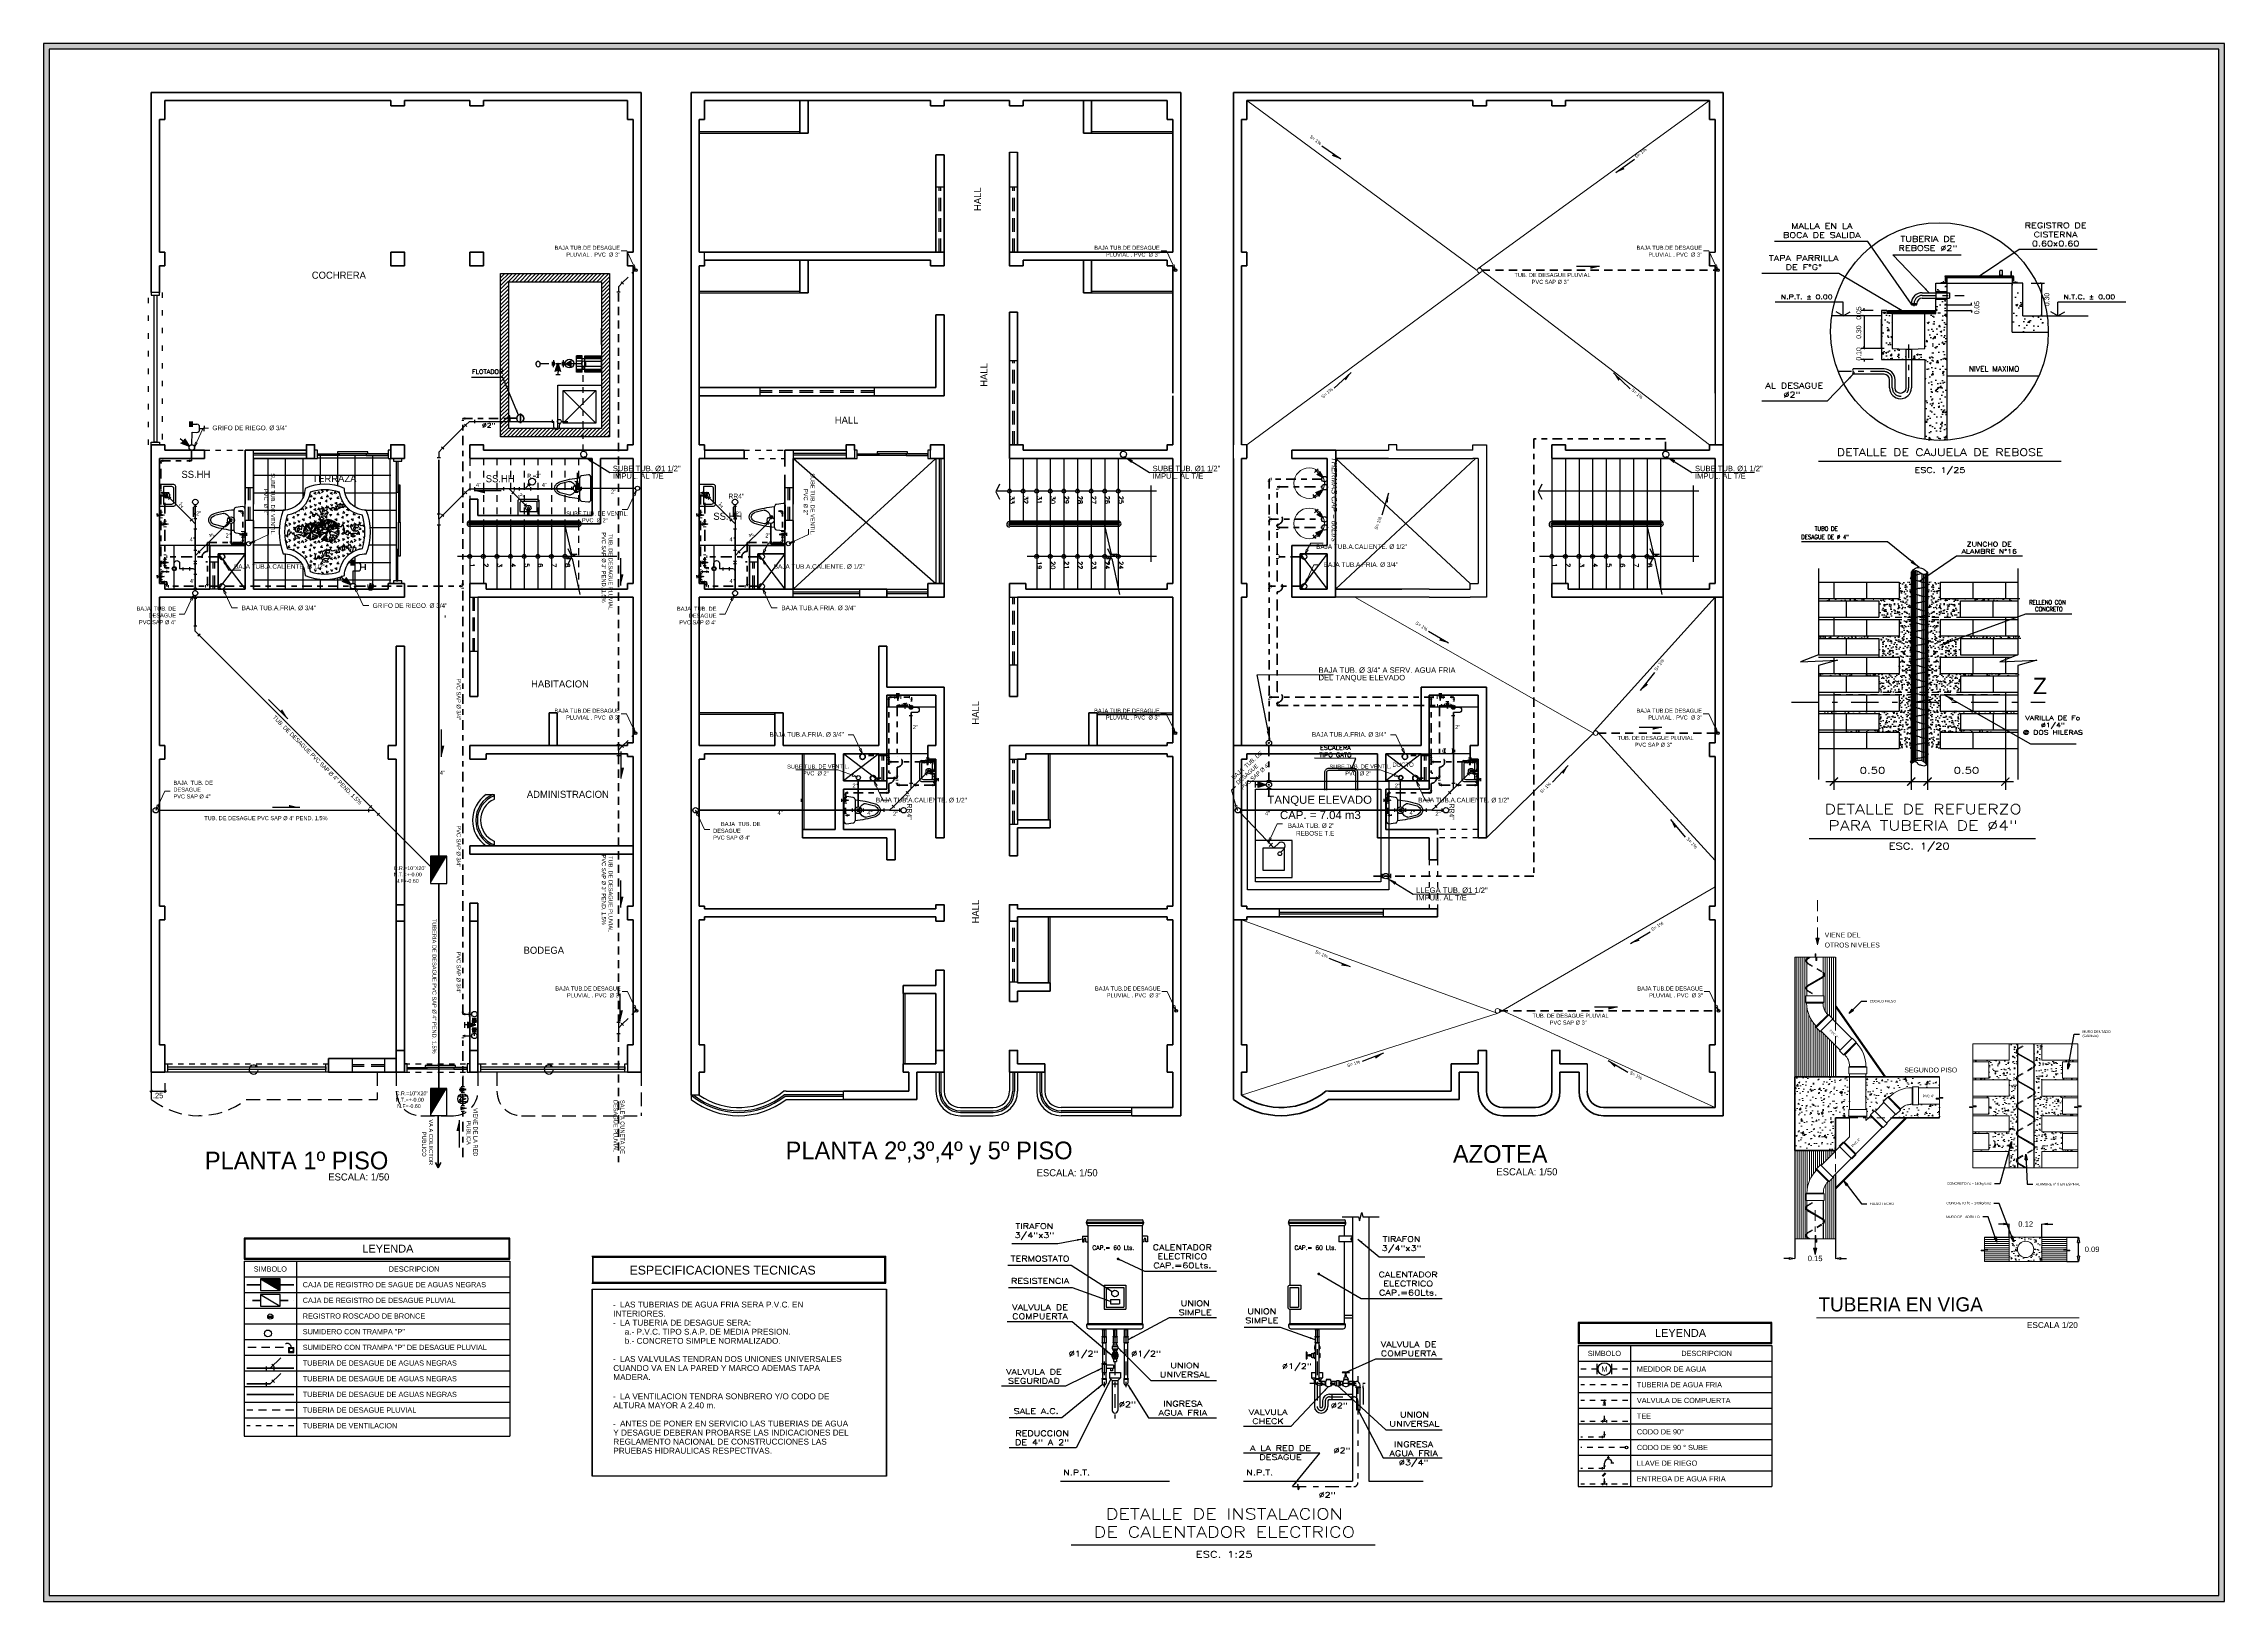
# Model space of a CAD drawing. Header units: metres. Extents: x 1996 to 3973, y 1777 to 3610.
# Drawn here: x 2044.85 to 2084.92, y 1776.78 to 1805.4 of the extents above; entities outside this region: 4.
import ezdxf
from ezdxf.enums import TextEntityAlignment as Align

# ---------------------------------------------------------------- set-up
doc = ezdxf.new("R2010")
doc.units = ezdxf.units.M
for name, pattern in [('ACAD_ISO07W100', [3, 0, -3]), ('DASHDOT', [1, 0.5, -0.25, 0, -0.25]), ('DASHDOT2', [0.5, 0.25, -0.125, 0, -0.125]), ('HIDDEN', [0.375, 0.25, -0.125]), ('TRAZO_Y_PUNTO1', [0.2, 0.1, -0.05, 0, -0.05]), ('TRAZO_Y_PUNTO2', [0.4, 0.2, -0.1, 0, -0.1]), ('TRAZOS1', [0.15, 0.1, -0.05]), ('TRAZOS2', [0.225, 0.15, -0.075])]:
    doc.linetypes.add(name, pattern=pattern)
for name, color, linetype in [('0.1', 24, 'Continuous'), ('0.15', 21, 'Continuous'), ('0.2', 2, 'Continuous'), ('0.3', 3, 'Continuous'), ('0.4', 4, 'Continuous'), ('0.5', 40, 'Continuous'), ('0.5B', 40, 'Continuous'), ('0.6', 7, 'Continuous'), ('0.8', 6, 'Continuous'), ('35', 3, 'Continuous'), ('AGUA-FRIA', 4, 'DASHDOT2'), ('AMBIENTES', 2, 'Continuous'), ('CISTERNA', 7, 'Continuous'), ('CORTE', 7, 'DASHDOT'), ('cotas', 7, 'Continuous'), ('DESAGUE', 7, 'Continuous'), ('DIMENCIONES', 1, 'Continuous'), ('EJES', 21, 'DASHDOT'), ('FLECHA', 1, 'Continuous'), ('MUEBLES', 2, 'Continuous'), ('muro', 5, 'Continuous'), ('MURO A', 6, 'Continuous'), ('MURO-BAJO', 7, 'Continuous'), ('MUROS-ALTOS', 9, 'Continuous'), ('piso', 8, 'Continuous'), ('PISOS', 145, 'Continuous'), ('PROY. DE VIGA', 4, 'ACAD_ISO07W100'), ('PROY. DINTEL', 1, 'HIDDEN'), ('PROYECCION DE VIGA', 4, 'ACAD_ISO07W100'), ('PROYECCIONES 0.2', 2, 'HIDDEN'), ('puertas', 42, 'Continuous'), ('PUNTO DE LUZ', 4, 'Continuous'), ('PUNTO DESAGUE', 4, 'Continuous'), ('PUNTOS', 3, 'Continuous'), ('PUNTOS 0.3', 3, 'Continuous'), ('PUNTOS 0.4', 4, 'Continuous'), ('SANITARIOS', 2, 'Continuous'), ('SH', 4, 'Continuous'), ('subtitulos-cori', 3, 'Continuous'), ('TEX', 1, 'Continuous'), ('TEXT', 4, 'Continuous'), ('TEXTO 0.3', 3, 'Continuous'), ('TEXTO AMBIENTES', 4, 'Continuous'), ('TEXTO DESCRIP.', 3, 'Continuous'), ('TEXTO PUNTOS', 3, 'Continuous'), ('TEXTURA', 21, 'Continuous'), ('TIT-MEM', 3, 'HIDDEN'), ('tub de  desague', 50, 'Continuous'), ('VIVIENDA1', 7, 'Continuous')]:
    doc.layers.add(name, color=color, linetype=linetype)
for name, color, linetype, lineweight in [('ACCESORIO', 151, 'Continuous', 25), ('Accesorios', 31, 'Continuous', 20), ('Agua', 130, 'Continuous', 25), ('AGUA CALIENTE', 3, 'DASHDOT', 40), ('AGUA FRIA', 4, 'DASHDOT', 40), ('CASCO', 252, 'Continuous', 9), ('CUAD', 174, 'Continuous', 30), ('DESAGUE-1', 1, 'Continuous', 70), ('DESAGUE-2', 2, 'Continuous', 35), ('P-SANIT', 21, 'Continuous', 18), ('PLUVIAL', 30, 'TRAZOS2', 25), ('puerta', 34, 'Continuous', 18), ('TEX-CORTE', 31, 'Continuous', 13), ('TEXTO INSTALACIONES', 3, 'Continuous', 30), ('ventana alta', 210, 'HIDDEN', 25), ('ventana baja', 3, 'Continuous', 25), ('VENTILACION', 243, 'TRAZOS1', 25), ('zzzz', 20, 'Continuous', 53)]:
    doc.layers.add(name, color=color, linetype=linetype, lineweight=lineweight)
doc.styles.add('A-1', font='swissel.ttf', dxfattribs={"height": 0.1})
doc.styles.add('A-2', font='swissel.ttf', dxfattribs={"height": 0.1})
doc.styles.add('ANOTACIONES-2', font='sanssb__.ttf', dxfattribs={"height": 0.1})
doc.styles.add('ARIAL', font='arial.ttf')
doc.styles.add('Arial Curr', font='ariali.ttf')
doc.styles.add('ARIAL-1', font='arial.ttf', dxfattribs={"width": 1.5})
doc.styles.add('CANGREJO80', font='romans.shx', dxfattribs={"width": 1.08, "height": 0.08})
doc.styles.add('F-80', font='arial.ttf', dxfattribs={"height": 0.1})
doc.styles.add('huber', font='comic.ttf', dxfattribs={"height": 0.13})
doc.styles.add('HUGUITO', font='', dxfattribs={"height": 0.2})
doc.styles.add('L-80', font='stylu.ttf', dxfattribs={"height": 0.1})
doc.styles.add('MG', font='BRLNSR.TTF', dxfattribs={"height": 0.1})
doc.styles.add('R80-50', font='ROMANS.shx', dxfattribs={"width": 1.3, "height": 0.075})
doc.styles.add('S-1', font='swissel.ttf', dxfattribs={"height": 0.15})
doc.styles.get('HUGUITO').set_extended_font_data('HandelGotDBol')
doc.dimstyles.new('1-50', dxfattribs={"dimtxt": 0.1, "dimasz": 0.1, "dimexe": 0.1, "dimexo": 0.1, "dimgap": 0.1, "dimtad": 2, "dimzin": 1, "dimdsep": 46, "dimtxsty": 'R80-50', "dimblk": 'ARCHTICK', "dimcen": 0.09, "dimdle": 0.1, "dimclrd": 256, "dimclre": 256, "dimclrt": 3, "dimaunit": 1, "dimazin": 0, "dimtfac": 1, "dimtix": 1, "dimtmove": 0, "dimatfit": 3, "dimldrblk": 'ARCHTICK', "dimfxl": 1, "dimtolj": 1, "dimtzin": 0, "dimarcsym": 0})
doc.dimstyles.new('COT-1-D', dxfattribs={"dimtxt": 0.18, "dimasz": 0.1, "dimexe": 0, "dimexo": 0, "dimgap": 0.09, "dimtad": 0, "dimtih": 1, "dimtoh": 1, "dimzin": 0, "dimdsep": 46, "dimtxsty": 'A-1', "dimblk1": 'CLOSEDBLANK', "dimblk2": 'CLOSEDBLANK', "dimsah": 1, "dimcen": 0.09, "dimclrd": 256, "dimclre": 256, "dimclrt": 256, "dimadec": 0, "dimazin": 0, "dimtfac": 1, "dimtdec": 4, "dimtofl": 0, "dimtmove": 2, "dimatfit": 3, "dimldrblk": 'CLOSEDBLANK', "dimfxl": 1, "dimtolj": 1, "dimtzin": 0, "dimarcsym": 0})
doc.dimstyles.new('HUB 1', dxfattribs={"dimtxt": 0.09, "dimasz": 0.05, "dimexe": 0.028, "dimexo": 0.2, "dimgap": 0.03, "dimtad": 2, "dimzin": 4, "dimdsep": 46, "dimtxsty": 'MG', "dimblk": 'ARCHTICK', "dimcen": 0.02, "dimdle": 0.029, "dimclrd": 246, "dimclre": 246, "dimclrt": 246, "dimadec": 0, "dimazin": 0, "dimtfac": 1, "dimtix": 1, "dimtmove": 0, "dimatfit": 3, "dimldrblk": 'PALITO', "dimfxl": 0.006, "dimtolj": 1, "dimtzin": 0, "dimlwd": -1, "dimarcsym": 0})
doc.dimstyles.new('NOTA', dxfattribs={"dimtxt": 0.18, "dimasz": 0.18, "dimexe": 0.08, "dimexo": 0.1, "dimgap": 0.09, "dimtad": 1, "dimtoh": 1, "dimzin": 0, "dimdsep": 46, "dimtxsty": 'L-80', "dimcen": 0.09, "dimdle": 0.1, "dimclrd": 7, "dimclrt": 4, "dimadec": 0, "dimazin": 0, "dimtfac": 1, "dimtofl": 0, "dimtmove": 0, "dimatfit": 3, "dimfxl": 1, "dimtolj": 1, "dimtzin": 0, "dimarcsym": 0})
doc.dimstyles.new('vigas huber', dxfattribs={"dimtxt": 0.09, "dimasz": 0.04, "dimexe": 0.05, "dimexo": 0.15, "dimgap": 0.05, "dimtad": 2, "dimlfac": 0.5, "dimzin": 1, "dimdsep": 46, "dimtxsty": 'ARIAL', "dimblk": 'ARCHTICK', "dimcen": 0.05, "dimdle": 0.001, "dimclrd": 246, "dimclre": 246, "dimclrt": 246, "dimazin": 0, "dimtfac": 1, "dimtix": 1, "dimtofl": 0, "dimtmove": 2, "dimatfit": 3, "dimldrblk": 'ARCHTICK', "dimfxl": 0.5, "dimfxlon": 1, "dimtolj": 1, "dimtzin": 0, "dimlwd": 25, "dimarcsym": 0})
pattern_1 = [(50, (2089.7236, 1809.97747), (0.286904, -0.025101), [0.03, -0.33]), (355, (2089.7236, 1809.97747), (-0.0555005, 0.300877), [0.024, -0.264]), (100.4514, (2089.7475, 1809.97538), (0.231404, 0.275776), [0.025496, -0.280457]), (46.1842, (2089.7236, 1810.05747), (0.4268964, -0.066208), [0.045, -0.495]), (96.6356, (2089.75918, 1810.05196), (0.373865, 0.389647), [0.038244, -0.420685]), (351.1842, (2089.7236, 1810.05747), (0.373865, 0.389647), [0.036, -0.396]), (21, (2089.7636, 1810.03747), (0.238763, -0.1610476), [0.03, -0.33]), (326, (2089.7636, 1810.03747), (0.097326, 0.29006), [0.024, -0.264]), (71.4514, (2089.7835, 1810.02405), (0.336089, 0.129012), [0.025496, -0.280457]), (37.5, (2089.7236, 1809.97747), (0.00486394, 0.13315754), [0, -0.2608, 0, -0.268, 0, -0.265]), (7.5, (2089.7236, 1809.97747), (0.1052278, 0.1577647), [0, -0.1528, 0, -0.2548, 0, -0.101]), (327.5, (2089.6344, 1809.97747), (0.213529, -0.00902195), [0, -0.1, 0, -0.312, 0, -0.414]), (317.5, (2089.5944, 1809.97747), (0.2332745, 0.040042), [0, -0.13, 0, -0.2072, 0, -0.294])]
pattern_2 = [(130, (2109.11215, 1768.49523), (-0.17931505, -0.01568803), [0.01875, -0.20625]), (185, (2109.11215, 1768.49523), (0.0346878, 0.188048), [0.015, -0.165]), (79.5486, (2109.09721, 1768.49392), (-0.14462735, 0.1723599), [0.01593505, -0.1752855]), (133.8158, (2109.11215, 1768.54523), (-0.2668103, -0.0413798), [0.028125, -0.309375]), (83.3644, (2109.08992, 1768.54178), (-0.2336657, 0.2435295), [0.0239026, -0.2629282]), (188.8158, (2109.11215, 1768.54523), (-0.2336655, 0.2435297), [0.0225, -0.2475]), (159, (2109.08715, 1768.53273), (-0.14922676, -0.1006547), [0.01875, -0.20625]), (214, (2109.08715, 1768.53273), (-0.0608288, 0.1812875), [0.015, -0.165]), (108.5486, (2109.07472, 1768.52434), (-0.21005566, 0.0806326), [0.01593505, -0.1752855]), (142.5, (2109.11215, 1768.49523), (-0.00303996, 0.08322346), [0, -0.163, 0, -0.1675, 0, -0.165625]), (172.5, (2109.11215, 1768.49523), (-0.06576738, 0.09860293), [0, -0.0955, 0, -0.15925, 0, -0.063125]), (212.5, (2109.1679, 1768.49523), (-0.13345561, -0.00563872), [0, -0.0625, 0, -0.195, 0, -0.25875]), (222.5, (2109.1929, 1768.49523), (-0.14579654, 0.02502625), [0, -0.08125, 0, -0.1295, 0, -0.18375])]
pattern_3 = [(50, (2049.51726, 1768.49523), (0.17931505, -0.01568803), [0.01875, -0.20625]), (355, (2049.51726, 1768.49523), (-0.0346878, 0.188048), [0.015, -0.165]), (100.4514, (2049.5322, 1768.49392), (0.14462735, 0.1723599), [0.01593505, -0.1752855]), (46.1842, (2049.51726, 1768.54523), (0.2668103, -0.0413798), [0.028125, -0.309375]), (96.6356, (2049.5395, 1768.54178), (0.2336657, 0.2435295), [0.0239026, -0.2629282]), (351.1842, (2049.51726, 1768.54523), (0.2336655, 0.2435297), [0.0225, -0.2475]), (21, (2049.54226, 1768.53273), (0.14922676, -0.1006547), [0.01875, -0.20625]), (326, (2049.54226, 1768.53273), (0.0608288, 0.1812875), [0.015, -0.165]), (71.4514, (2049.5547, 1768.52434), (0.21005566, 0.0806326), [0.01593505, -0.1752855]), (37.5, (2049.517265, 1768.49523), (0.00303996, 0.08322346), [0, -0.163, 0, -0.1675, 0, -0.165625]), (7.5, (2049.517265, 1768.49523), (0.06576738, 0.09860293), [0, -0.0955, 0, -0.15925, 0, -0.063125]), (327.5, (2049.461515, 1768.49523), (0.13345561, -0.00563872), [0, -0.0625, 0, -0.195, 0, -0.25875]), (317.5, (2049.43651, 1768.49523), (0.14579654, 0.02502625), [0, -0.08125, 0, -0.1295, 0, -0.18375])]
pattern_4 = [(0, (1469.70885, 1570.16511), (0, 0.0375), [])]

# ---------------------------------------------------------------- blocks, each defined once
blk = doc.blocks.new('inodoro')
at = {"layer": 'subtitulos-cori'}
for p, q in [((1585.506, 993.252), (1585.506, 993.642)), ((1585.699, 993.572), (1585.868, 993.53)), ((1585.699, 993.324), (1585.868, 993.365))]:
    blk.add_line(p, q, dxfattribs=at)
for points in [[(1585.506, 993.252, -0.375116), (1585.473, 993.214), (1585.349, 993.197, -0.414214), (1585.302, 993.245), (1585.302, 993.649, -0.414214), (1585.349, 993.697), (1585.473, 993.68, -0.374475), (1585.506, 993.642)], [(1585.868, 993.365, 0.063348), (1585.896, 993.381, 0.106053), (1585.924, 993.413, 0.126698), (1585.933, 993.447, 0.126698), (1585.924, 993.482, 0.106053), (1585.896, 993.514, 0.063348), (1585.868, 993.53, 0.032432)], [(1585.876, 993.328, 0.072735), (1585.919, 993.351, 0.106053), (1585.957, 993.395, 0.126698), (1585.97, 993.447, 0.126698), (1585.957, 993.5, 0.106053), (1585.919, 993.543, 0.072735), (1585.876, 993.566, 0.075527)]]:
    blk.add_lwpolyline(points, format="xyb", dxfattribs=at)
for radius in [0.0243, 0.0144]:
    blk.add_circle((1585.563, 993.447), radius, dxfattribs=at)
for centre, radius, start, end in [((1585.364, 991.935), 1.71, 72.5571, 85.242), ((1585.361, 994.971), 1.722, 274.8314, 287.4286), ((1585.72, 993.448), 0.132, 112.0061, 248.1601), ((1585.688, 993.527), 0.0465, 75.9208, 112.0061), ((1585.688, 993.369), 0.0465, 248.1601, 283.4542)]:
    blk.add_arc(centre, radius, start, end, dxfattribs=at)
blk = doc.blocks.new('ARBUSTO')
at = {"layer": '0.2'}
for p, q in [((-0.299, 0.018), (-0.312, 0.016)), ((-0.265, 0.004), (-0.312, -0.01)), ((-0.201, 0.033), (-0.31, 0.04)), ((-0.268, 0.059), (-0.304, 0.071)), ((-0.269, 0.087), (-0.299, 0.092)), ((-0.282, 0.038), (-0.299, 0.018)), ((-0.261, 0.115), (-0.285, 0.127)), ((-0.256, 0.096), (-0.269, 0.087)), ((-0.255, 0.036), (-0.268, 0.059)), ((-0.244, 0.152), (-0.266, 0.165)), ((-0.221, 0.034), (-0.265, 0.004)), ((-0.259, 0.097), (-0.261, 0.115)), ((-0.174, 0.063), (-0.259, 0.097)), ((-0.22, 0.159), (-0.244, 0.152)), ((-0.226, 0.183), (-0.243, 0.196)), ((-0.22, 0.159), (-0.226, 0.183)), ((-0.201, 0.199), (-0.223, 0.219)), ((-0.149, 0.121), (-0.22, 0.159)), ((-0.15, 0.191), (-0.201, 0.199)), ((-0.17, 0.047), (-0.201, 0.033)), ((-0.188, 0.235), (-0.194, 0.245)), ((-0.162, 0.222), (-0.188, 0.235)), ((-0.17, 0.047), (-0.174, 0.063)), ((-0.161, 0.24), (-0.17, 0.262)), ((0, 0), (-0.17, 0.047)), ((-0.163, 0.209), (-0.161, 0.24)), ((-0.098, 0.119), (-0.163, 0.209)), ((-0.097, 0.119), (-0.149, 0.121)), ((-0.129, 0.252), (-0.139, 0.28)), ((-0.108, 0.245), (-0.129, 0.252)), ((-0.104, 0.27), (-0.113, 0.291)), ((-0.109, 0.245), (-0.104, 0.27)), ((-0.087, 0.203), (-0.109, 0.245)), ((0, 0), (-0.1, -0.066)), ((-0.053, 0.108), (-0.098, 0.119)), ((-0.071, 0.256), (-0.091, 0.299)), ((-0.038, 0.181), (-0.087, 0.203)), ((-0.04, 0.244), (-0.071, 0.256)), ((-0.033, 0.254), (-0.065, 0.306)), ((-0.019, 0.274), (-0.006, 0.286)), ((0, 0), (-0.012, -0.184)), ((-0.006, 0.286), (-0.011, 0.312)), ((0, 0), (0.119, 0.217)), ((0, 0), (0.125, -0.025)), ((0, 0), (0.128, -0.161)), ((0.03, 0.284), (0.027, 0.311)), ((0.04, 0.277), (0.03, 0.284)), ((0.04, 0.277), (0.043, 0.309)), ((0.044, 0.204), (0.04, 0.277)), ((0.062, 0.18), (0.044, 0.204)), ((0.045, 0.123), (0.076, 0.228)), ((0.057, 0.103), (0.045, 0.123)), ((0.067, 0.244), (0.075, 0.303)), ((0.076, 0.228), (0.067, 0.244)), ((0.076, 0.228), (0.09, 0.239)), ((0.083, 0.152), (0.105, 0.157)), ((0.09, 0.239), (0.111, 0.292)), ((0.101, 0.06), (0.146, 0.05)), ((0.105, 0.157), (0.169, 0.228)), ((0.116, 0.252), (0.129, 0.285)), ((0.119, 0.217), (0.116, 0.252)), ((0.119, 0.217), (0.137, 0.227)), ((0.125, -0.025), (0.19, 0.004)), ((0.137, 0.227), (0.164, 0.266)), ((0.146, 0.05), (0.26, 0.091)), ((0.166, 0.245), (0.176, 0.258)), ((0.169, 0.228), (0.166, 0.245)), ((0.169, 0.228), (0.184, 0.231)), ((0.184, 0.231), (0.193, 0.246)), ((0.19, 0.004), (0.267, -0.012)), ((0.192, 0.114), (0.214, 0.113)), ((0.193, 0.067), (0.227, 0.047)), ((0.206, 0.141), (0.222, 0.177)), ((0.214, 0.113), (0.25, 0.123)), ((0.222, 0.177), (0.242, 0.198)), ((0.227, 0.047), (0.281, 0.039)), ((0.25, 0.123), (0.255, 0.137)), ((0.25, 0.123), (0.259, 0.115)), ((0.255, 0.137), (0.274, 0.151)), ((0.259, 0.115), (0.287, 0.125)), ((0.26, 0.091), (0.293, 0.108)), ((0.26, 0.091), (0.27, 0.082)), ((0.27, 0.082), (0.301, 0.085)), ((0.28, 0.039), (0.288, 0.024)), ((0.281, 0.039), (0.293, 0.052)), ((0.284, -0.001), (0.312, 0)), ((0.288, 0.024), (0.311, 0.025)), ((0.293, 0.052), (0.308, 0.052)), ((-0.273, -0.061), (-0.305, -0.07)), ((-0.265, -0.092), (-0.295, -0.104)), ((-0.269, -0.12), (-0.287, -0.124)), ((-0.229, -0.122), (-0.278, -0.142)), ((-0.253, -0.073), (-0.273, -0.061)), ((-0.253, -0.132), (-0.269, -0.12)), ((-0.252, -0.072), (-0.265, -0.092)), ((-0.226, -0.155), (-0.265, -0.166)), ((-0.168, -0.049), (-0.252, -0.072)), ((-0.228, -0.172), (-0.25, -0.187)), ((-0.156, -0.154), (-0.23, -0.211)), ((-0.193, -0.128), (-0.229, -0.122)), ((-0.226, -0.152), (-0.228, -0.172)), ((-0.156, -0.101), (-0.226, -0.152)), ((-0.174, -0.203), (-0.213, -0.229)), ((-0.17, -0.22), (-0.197, -0.243)), ((-0.169, -0.246), (-0.176, -0.258)), ((-0.155, -0.198), (-0.174, -0.203)), ((-0.134, -0.172), (-0.171, -0.219)), ((-0.171, -0.219), (-0.169, -0.246)), ((-0.135, -0.062), (-0.168, -0.049)), ((-0.135, -0.062), (-0.156, -0.101)), ((-0.122, -0.136), (-0.156, -0.154)), ((-0.134, -0.172), (-0.155, -0.272)), ((-0.1, -0.066), (-0.135, -0.062)), ((-0.1, -0.066), (-0.134, -0.172)), ((-0.105, -0.252), (-0.127, -0.286)), ((-0.058, -0.158), (-0.105, -0.252)), ((-0.105, -0.252), (-0.1, -0.273)), ((-0.1, -0.273), (-0.105, -0.294)), ((-0.07, -0.247), (-0.08, -0.302)), ((-0.05, -0.233), (-0.07, -0.247)), ((-0.006, -0.1), (-0.058, -0.158)), ((-0.043, -0.254), (-0.053, -0.308)), ((-0.012, -0.184), (-0.05, -0.233)), ((-0.05, -0.233), (-0.043, -0.254)), ((-0.019, -0.25), (-0.023, -0.312)), ((0.007, -0.215), (-0.019, -0.25)), ((-0.012, -0.184), (0.006, -0.211)), ((0.021, -0.269), (0, -0.289)), ((0, -0.289), (0.002, -0.312)), ((0.006, -0.211), (0.021, -0.269)), ((0.014, -0.241), (0.034, -0.263)), ((0.021, -0.269), (0.031, -0.311)), ((0.034, -0.263), (0.055, -0.308)), ((0.092, -0.214), (0.076, -0.265)), ((0.076, -0.265), (0.086, -0.3)), ((0.091, -0.114), (0.091, -0.213)), ((0.091, -0.213), (0.104, -0.237)), ((0.104, -0.237), (0.122, -0.246)), ((0.105, -0.237), (0.114, -0.291)), ((0.122, -0.246), (0.138, -0.281)), ((0.13, -0.161), (0.127, -0.201)), ((0.127, -0.201), (0.168, -0.263)), ((0.128, -0.023), (0.15, -0.06)), ((0.128, -0.161), (0.15, -0.16)), ((0.15, -0.06), (0.228, -0.091)), ((0.15, -0.16), (0.191, -0.196)), ((0.171, -0.179), (0.166, -0.204)), ((0.166, -0.204), (0.194, -0.245)), ((0.169, -0.068), (0.191, -0.118)), ((0.191, -0.118), (0.259, -0.174)), ((0.191, -0.196), (0.209, -0.192)), ((0.192, -0.196), (0.215, -0.227)), ((0.209, -0.192), (0.23, -0.212)), ((0.227, -0.09), (0.236, -0.113)), ((0.228, -0.091), (0.253, -0.079)), ((0.231, -0.005), (0.246, -0.029)), ((0.236, -0.113), (0.282, -0.134)), ((0.246, -0.029), (0.308, -0.052)), ((0.253, -0.079), (0.3, -0.089)), ((0.256, -0.122), (0.259, -0.14)), ((0.259, -0.14), (0.275, -0.149)), ((0.265, -0.012), (0.312, -0.022)), ((0.267, -0.012), (0.284, -0.001)), ((0.272, -0.083), (0.283, -0.071)), ((0.283, -0.071), (0.304, -0.071))]:
    blk.add_line(p, q, dxfattribs=at)
blk.add_lwpolyline([(0.26, 0.173), (0.205, 0.14), (0.194, 0.115), (0, 0), (-0.061, 0.124), (-0.029, 0.205), (-0.04, 0.244), (-0.019, 0.274), (-0.026, 0.311)], dxfattribs=at)
blk = doc.blocks.new('lavatorio')
at = {"layer": 'P-SANIT', "lineweight": 25}
for p, q in [((1585.563, 994.244), (1585.302, 994.244)), ((1585.32, 994.058), (1585.417, 994.058)), ((1585.32, 994.036), (1585.32, 994.058)), ((1585.527, 994.208), (1585.375, 994.208)), ((1585.375, 994.208), (1585.375, 994.058)), ((1585.563, 993.923), (1585.563, 994.171)), ((1585.6, 993.887), (1585.6, 994.208)), ((1585.302, 993.85), (1585.563, 993.85)), ((1585.32, 994.036), (1585.417, 994.036)), ((1585.32, 994.036), (1585.417, 994.036)), ((1585.375, 994.036), (1585.375, 993.887)), ((1585.375, 993.887), (1585.527, 993.887))]:
    blk.add_line(p, q, dxfattribs=at)
for centre, radius, start, end in [((1585.434, 994.048), 0.0198, 215.0613, 148.7211), ((1585.418, 994.047), 0.0111, 260.6904, 99.3096), ((1585.527, 994.171), 0.0364, 0, 90), ((1585.563, 994.208), 0.0364, 0, 90), ((1585.527, 993.923), 0.0364, 270, 0), ((1585.563, 993.887), 0.0364, 270, 0)]:
    blk.add_arc(centre, radius, start, end, dxfattribs=at)
blk = doc.blocks.new('_ARCHTICK')
at = {"color": 0, "linetype": 'ByBlock', "ltscale": 0.25, "const_width": 0.15}
blk.add_lwpolyline([(-0.5, -0.5), (0.5, 0.5)], dxfattribs=at)
blk = doc.blocks.new('*D95')
at = {"color": 246, "transparency": 16777216}
blk.add_line((2046.802, 1786.153), (2047.11, 1786.153), dxfattribs=at)
at = {"color": 246, "lineweight": -2, "transparency": 16777216}
for p, q in [((2046.831, 1786.303), (2046.831, 1786.125)), ((2047.081, 1786.303), (2047.081, 1786.125))]:
    blk.add_line(p, q, dxfattribs=at)
at = {"layer": 'Defpoints', "color": 0, "transparency": 16777216}
for p in [(2046.831, 1786.503), (2047.081, 1786.503), (2047.081, 1786.153)]:
    blk.add_point(p, dxfattribs=at)
at = {"color": 246, "transparency": 16777216, "xscale": 0.05, "yscale": 0.05, "zscale": 0.05, "rotation": 180}
blk.add_blockref('_ARCHTICK', (2046.831, 1786.153), dxfattribs=at)
at = {"color": 246, "transparency": 16777216, "xscale": 0.05, "yscale": 0.05, "zscale": 0.05}
blk.add_blockref('_ARCHTICK', (2047.081, 1786.153), dxfattribs=at)
at = {"color": 246, "transparency": 16777216, "insert": (2046.956, 1786.072), "char_height": 0.1, "attachment_point": 5, "style": 'MG'}
blk.add_mtext('\\A1;.25', dxfattribs=at)
blk = doc.blocks.new('PALITO')
at = {"layer": 'cotas'}
h = blk.add_hatch(color=2, dxfattribs=at)
h.paths.add_polyline_path([(0.07, 0.6), (-0.07, 0.6), (-0.07, 0), (0, 0), (0.07, 0)])
h.paths.add_polyline_path([(-0.07, -0.6), (0.07, -0.6), (0.07, 0), (0, 0), (-0.07, 0)])
for p, q in [((-1, 0), (0, 0)), ((0, 0), (0.8, 0))]:
    blk.add_line(p, q, dxfattribs=at)
at = {"layer": 'cotas', "color": 2}
blk.add_lwpolyline([(-0.07, 0.6), (0.07, 0.6), (0.07, -0.6), (-0.07, -0.6)], close=True, dxfattribs=at)
blk = doc.blocks.new('FLECHA')
blk.add_hatch(color=256).paths.add_polyline_path([(0.1, -0.05), (0.05, -0.05), (0.05, -0.25)])
blk.add_line((0.05, -0.25), (0.05, 0.25))
blk = doc.blocks.new('LLAVE')
at = {"layer": '0.3'}
h = blk.add_hatch(color=256, dxfattribs=at)
h.paths.add_polyline_path([(453.084, -43.993), (453.084, -44.143), (453.134, -43.993)])
h.paths.add_polyline_path([(453.084, -43.993), (453.034, -43.993), (453.084, -44.143)])
for p, q in [((453.034, -43.943), (453.134, -43.943)), ((453.084, -44.143), (453.084, -43.943))]:
    blk.add_line(p, q, dxfattribs=at)
blk.add_lwpolyline([(453.134, -43.993), (453.034, -43.993), (453.084, -44.143)], close=True, dxfattribs=at)
blk = doc.blocks.new('TERM AGUA')
at = {"layer": 'Agua', "lineweight": 0, "style": 'A-1'}
for p in [(2308.207, 1139.776), (2308.216, 1139.776)]:
    blk.add_text('~', height=0.05, rotation=86.0206, dxfattribs=at).set_placement(p)
blk = doc.blocks.new('_ClosedBlank')
at = {"layer": 'TEXT', "color": 0, "lineweight": -2}
for p, q in [((-1, 0.17), (0, 0)), ((-1, 0.17), (-1, -0.17)), ((0, 0), (-1, -0.17))]:
    blk.add_line(p, q, dxfattribs=at)
blk = doc.blocks.new('li')
at = {"layer": 'TEX-CORTE', "color": 14}
blk.add_lwpolyline([(0.043, 0.09), (0.166, 0.353), (0.266, 0.353)], dxfattribs=at)
at = {"layer": 'TEX-CORTE', "color": 14, "xscale": 0.1, "yscale": 0.1, "zscale": 0.1, "rotation": 244.7908177663999}
blk.add_blockref('_ClosedBlank', (0, 0), dxfattribs=at)
blk = doc.blocks.new('Y06')
for p, q in [((0.004, -0.1), (-0.004, 0.1)), ((0, 0), (0.073, -0.068))]:
    blk.add_line(p, q)
at = {"layer": 'PUNTOS 0.4'}
for p, q in [((-0.034, 0.099), (0.026, 0.101)), ((-0.026, -0.101), (0.034, -0.099)), ((0.094, -0.046), (0.053, -0.09))]:
    blk.add_line(p, q, dxfattribs=at)
blk = doc.blocks.new('C45')
for q in [(-0.073, 0.068), (0.004, -0.1)]:
    blk.add_line((0, 0), q)
at = {"layer": 'PUNTOS 0.4'}
for p, q in [((-0.094, 0.046), (-0.053, 0.09)), ((0.034, -0.099), (-0.026, -0.101))]:
    blk.add_line(p, q, dxfattribs=at)
blk = doc.blocks.new('Y0.8')
at = {"color": 4}
for p, q in [((-0.03, 0.1), (0.03, 0.1)), ((0.03, -0.1), (-0.03, -0.1)), ((0.092, -0.05), (0.05, -0.092))]:
    blk.add_line(p, q, dxfattribs=at)
at = {"color": 6}
for p, q in [((0, -0.1), (0, 0.1)), ((0, 0), (0.071, -0.071))]:
    blk.add_line(p, q, dxfattribs=at)
blk = doc.blocks.new('135')
at = {"color": 6}
for q in [(2458.463, 3486.38), (2458.533, 3486.209)]:
    blk.add_line((2458.533, 3486.309), q, dxfattribs=at)
at = {"layer": 'PUNTOS 0.4'}
for p, q in [((2458.484, 3486.401), (2458.441, 3486.359)), ((2458.503, 3486.209), (2458.563, 3486.209))]:
    blk.add_line(p, q, dxfattribs=at)
blk = doc.blocks.new('*D98')
at = {"color": 246, "linetype": 'DASHDOT', "lineweight": -2, "transparency": 16777216}
for p, q in [((2078.667, 1799.798), (2078.247, 1799.798)), ((2078.467, 1799.598), (2078.247, 1799.598))]:
    blk.add_line(p, q, dxfattribs=at)
at = {"color": 246, "linetype": 'Continuous', "lineweight": 25, "transparency": 16777216}
for p, q in [((2078.297, 1799.798), (2078.297, 1799.838)), ((2078.297, 1799.598), (2078.297, 1799.558))]:
    blk.add_line(p, q, dxfattribs=at)
at = {"layer": 'Defpoints', "color": 0, "transparency": 16777216}
for p in [(2078.817, 1799.798), (2078.297, 1799.598), (2078.617, 1799.598)]:
    blk.add_point(p, dxfattribs=at)
at = {"color": 246, "lineweight": 25, "transparency": 16777216, "xscale": 0.04, "yscale": 0.04, "zscale": 0.04}
for p, rotation in [((2078.297, 1799.798), 270), ((2078.297, 1799.598), 90)]:
    blk.add_blockref('_ARCHTICK', p, dxfattribs=dict(at, rotation=rotation))
at = {"color": 246, "transparency": 16777216, "insert": (2078.201, 1799.698), "char_height": 0.09, "attachment_point": 5, "rotation": 90, "style": 'ARIAL'}
blk.add_mtext('\\A1;0.10', dxfattribs=at)
blk = doc.blocks.new('*D99')
at = {"color": 246, "linetype": 'DASHDOT', "lineweight": -2, "transparency": 16777216}
for p, q in [((2078.467, 1800.398), (2078.247, 1800.398)), ((2078.667, 1799.798), (2078.247, 1799.798))]:
    blk.add_line(p, q, dxfattribs=at)
at = {"color": 246, "linetype": 'Continuous', "lineweight": 25, "transparency": 16777216}
blk.add_line((2078.297, 1800.399), (2078.297, 1799.797), dxfattribs=at)
at = {"layer": 'Defpoints', "color": 0, "transparency": 16777216}
for p in [(2078.617, 1800.398), (2078.297, 1799.798), (2078.817, 1799.798)]:
    blk.add_point(p, dxfattribs=at)
at = {"color": 246, "lineweight": 25, "transparency": 16777216, "xscale": 0.04, "yscale": 0.04, "zscale": 0.04}
for p, rotation in [((2078.297, 1800.398), 90), ((2078.297, 1799.798), 270)]:
    blk.add_blockref('_ARCHTICK', p, dxfattribs=dict(at, rotation=rotation))
at = {"color": 246, "transparency": 16777216, "insert": (2078.201, 1800.098), "char_height": 0.09, "attachment_point": 5, "rotation": 90, "style": 'ARIAL'}
blk.add_mtext('\\A1;0.30', dxfattribs=at)
blk = doc.blocks.new('*D100')
at = {"color": 246, "linetype": 'DASHDOT', "lineweight": -2, "transparency": 16777216}
for p, q in [((2078.467, 1800.498), (2078.247, 1800.498)), ((2078.467, 1800.398), (2078.247, 1800.398))]:
    blk.add_line(p, q, dxfattribs=at)
at = {"color": 246, "linetype": 'Continuous', "lineweight": 25, "transparency": 16777216}
for p, q in [((2078.297, 1800.498), (2078.297, 1800.538)), ((2078.297, 1800.398), (2078.297, 1800.358))]:
    blk.add_line(p, q, dxfattribs=at)
at = {"layer": 'Defpoints', "color": 0, "transparency": 16777216}
for p in [(2078.297, 1800.498), (2078.617, 1800.498), (2078.617, 1800.398)]:
    blk.add_point(p, dxfattribs=at)
at = {"color": 246, "lineweight": 25, "transparency": 16777216, "xscale": 0.04, "yscale": 0.04, "zscale": 0.04}
for p, rotation in [((2078.297, 1800.498), 270), ((2078.297, 1800.398), 90)]:
    blk.add_blockref('_ARCHTICK', p, dxfattribs=dict(at, rotation=rotation))
at = {"color": 246, "transparency": 16777216, "insert": (2078.201, 1800.448), "char_height": 0.09, "attachment_point": 5, "rotation": 90, "style": 'ARIAL'}
blk.add_mtext('\\A1;0.05', dxfattribs=at)
blk = doc.blocks.new('*D101')
at = {"color": 246, "linetype": 'DASHDOT', "lineweight": -2, "transparency": 16777216}
for p, q in [((2079.774, 1800.598), (2080.324, 1800.598)), ((2079.774, 1800.498), (2080.324, 1800.498))]:
    blk.add_line(p, q, dxfattribs=at)
at = {"color": 246, "linetype": 'Continuous', "lineweight": 25, "transparency": 16777216}
for p, q in [((2080.274, 1800.598), (2080.274, 1800.638)), ((2080.274, 1800.498), (2080.274, 1800.458))]:
    blk.add_line(p, q, dxfattribs=at)
at = {"layer": 'Defpoints', "color": 0, "transparency": 16777216}
for p in [(2079.267, 1800.598), (2079.607, 1800.498), (2080.274, 1800.498)]:
    blk.add_point(p, dxfattribs=at)
at = {"color": 246, "lineweight": 25, "transparency": 16777216, "xscale": 0.04, "yscale": 0.04, "zscale": 0.04}
for p, rotation in [((2080.274, 1800.598), 270), ((2080.274, 1800.498), 90)]:
    blk.add_blockref('_ARCHTICK', p, dxfattribs=dict(at, rotation=rotation))
at = {"color": 246, "transparency": 16777216, "insert": (2080.37, 1800.548), "char_height": 0.09, "attachment_point": 5, "rotation": 90, "style": 'ARIAL'}
blk.add_mtext('\\A1;0.05', dxfattribs=at)
blk = doc.blocks.new('*D102')
at = {"color": 246, "linetype": 'DASHDOT', "lineweight": -2, "transparency": 16777216}
for p, q in [((2081.367, 1800.998), (2081.611, 1800.998)), ((2081.367, 1800.398), (2081.611, 1800.398))]:
    blk.add_line(p, q, dxfattribs=at)
at = {"color": 246, "linetype": 'Continuous', "lineweight": 25, "transparency": 16777216}
blk.add_line((2081.561, 1800.999), (2081.561, 1800.397), dxfattribs=at)
at = {"layer": 'Defpoints', "color": 0, "transparency": 16777216}
for p in [(2081.217, 1800.998), (2081.217, 1800.398), (2081.561, 1800.398)]:
    blk.add_point(p, dxfattribs=at)
at = {"color": 246, "lineweight": 25, "transparency": 16777216, "xscale": 0.04, "yscale": 0.04, "zscale": 0.04}
for p, rotation in [((2081.561, 1800.998), 90), ((2081.561, 1800.398), 270)]:
    blk.add_blockref('_ARCHTICK', p, dxfattribs=dict(at, rotation=rotation))
at = {"color": 246, "transparency": 16777216, "insert": (2081.657, 1800.698), "char_height": 0.09, "attachment_point": 5, "rotation": 90, "style": 'ARIAL'}
blk.add_mtext('\\A1;0.30', dxfattribs=at)
blk = doc.blocks.new('ESPIRAL')
at = {"layer": '35'}
for points, knots in [([(307.334, -55.395), (307.304, -55.402), (307.247, -55.415), (307.181, -55.43), (307.174, -55.46)], [0.1837976, 0.1837976, 0.1837976, 0.1837976, 0.2322009, 0.3380067, 0.3380067, 0.3380067, 0.3380067]), ([(307.334, -55.525), (307.313, -55.521), (307.253, -55.507), (307.181, -55.491), (307.174, -55.46)], [0.171206, 0.171206, 0.171206, 0.171206, 0.2322009, 0.3380067, 0.3380067, 0.3380067, 0.3380067]), ([(307.334, -55.655), (307.304, -55.662), (307.247, -55.675), (307.181, -55.69), (307.174, -55.72)], [0.1837976, 0.1837976, 0.1837976, 0.1837976, 0.2322009, 0.3380067, 0.3380067, 0.3380067, 0.3380067]), ([(307.334, -55.525), (307.355, -55.53), (307.416, -55.543), (307.487, -55.56), (307.494, -55.59)], [0.171206, 0.171206, 0.171206, 0.171206, 0.2322009, 0.3380067, 0.3380067, 0.3380067, 0.3380067]), ([(307.334, -55.655), (307.355, -55.65), (307.416, -55.637), (307.487, -55.621), (307.494, -55.59)], [0.171206, 0.171206, 0.171206, 0.171206, 0.2322009, 0.3380067, 0.3380067, 0.3380067, 0.3380067]), ([(307.334, -55.785), (307.313, -55.78), (307.253, -55.767), (307.181, -55.75), (307.174, -55.72)], [0.171206, 0.171206, 0.171206, 0.171206, 0.2322009, 0.3380067, 0.3380067, 0.3380067, 0.3380067]), ([(307.334, -55.915), (307.313, -55.92), (307.253, -55.933), (307.181, -55.95), (307.174, -55.98)], [0.171206, 0.171206, 0.171206, 0.171206, 0.2322009, 0.3380067, 0.3380067, 0.3380067, 0.3380067]), ([(307.334, -56.045), (307.313, -56.04), (307.253, -56.027), (307.181, -56.01), (307.174, -55.98)], [0.171206, 0.171206, 0.171206, 0.171206, 0.2322009, 0.3380067, 0.3380067, 0.3380067, 0.3380067]), ([(307.334, -55.785), (307.355, -55.79), (307.416, -55.803), (307.487, -55.82), (307.494, -55.85)], [0.171206, 0.171206, 0.171206, 0.171206, 0.2322009, 0.3380067, 0.3380067, 0.3380067, 0.3380067]), ([(307.334, -55.915), (307.365, -55.908), (307.421, -55.895), (307.487, -55.88), (307.494, -55.85)], [0.1837976, 0.1837976, 0.1837976, 0.1837976, 0.2322009, 0.3380067, 0.3380067, 0.3380067, 0.3380067]), ([(307.334, -56.045), (307.355, -56.05), (307.416, -56.063), (307.487, -56.079), (307.494, -56.11)], [0.171206, 0.171206, 0.171206, 0.171206, 0.2322009, 0.3380067, 0.3380067, 0.3380067, 0.3380067]), ([(307.334, -56.175), (307.313, -56.179), (307.253, -56.193), (307.181, -56.209), (307.174, -56.24)], [0.171206, 0.171206, 0.171206, 0.171206, 0.2322009, 0.3380067, 0.3380067, 0.3380067, 0.3380067]), ([(307.334, -56.305), (307.304, -56.298), (307.247, -56.285), (307.181, -56.27), (307.174, -56.24)], [0.1837976, 0.1837976, 0.1837976, 0.1837976, 0.2322009, 0.3380067, 0.3380067, 0.3380067, 0.3380067]), ([(307.334, -56.435), (307.313, -56.439), (307.253, -56.453), (307.181, -56.469), (307.174, -56.5)], [0.171206, 0.171206, 0.171206, 0.171206, 0.2322009, 0.3380067, 0.3380067, 0.3380067, 0.3380067]), ([(307.334, -56.175), (307.365, -56.168), (307.421, -56.155), (307.487, -56.14), (307.494, -56.11)], [0.1837976, 0.1837976, 0.1837976, 0.1837976, 0.2322009, 0.3380067, 0.3380067, 0.3380067, 0.3380067]), ([(307.334, -56.305), (307.355, -56.309), (307.416, -56.323), (307.487, -56.339), (307.494, -56.37)], [0.171206, 0.171206, 0.171206, 0.171206, 0.2322009, 0.3380067, 0.3380067, 0.3380067, 0.3380067]), ([(307.334, -56.435), (307.355, -56.43), (307.416, -56.416), (307.487, -56.4), (307.494, -56.37)], [0.171206, 0.171206, 0.171206, 0.171206, 0.2322009, 0.3380067, 0.3380067, 0.3380067, 0.3380067]), ([(307.334, -56.565), (307.304, -56.558), (307.247, -56.545), (307.181, -56.53), (307.174, -56.5)], [0.1837976, 0.1837976, 0.1837976, 0.1837976, 0.2322009, 0.3380067, 0.3380067, 0.3380067, 0.3380067]), ([(307.334, -56.694), (307.304, -56.701), (307.247, -56.714), (307.181, -56.729), (307.174, -56.759)], [0.1837976, 0.1837976, 0.1837976, 0.1837976, 0.2322009, 0.3380067, 0.3380067, 0.3380067, 0.3380067]), ([(307.334, -56.824), (307.313, -56.82), (307.253, -56.806), (307.181, -56.79), (307.174, -56.759)], [0.171206, 0.171206, 0.171206, 0.171206, 0.2322009, 0.3380067, 0.3380067, 0.3380067, 0.3380067]), ([(307.334, -56.565), (307.355, -56.569), (307.416, -56.583), (307.487, -56.599), (307.494, -56.629)], [0.171206, 0.171206, 0.171206, 0.171206, 0.2322009, 0.3380067, 0.3380067, 0.3380067, 0.3380067]), ([(307.334, -56.694), (307.355, -56.69), (307.416, -56.676), (307.487, -56.66), (307.494, -56.629)], [0.171206, 0.171206, 0.171206, 0.171206, 0.2322009, 0.3380067, 0.3380067, 0.3380067, 0.3380067]), ([(307.334, -56.824), (307.355, -56.829), (307.416, -56.843), (307.487, -56.859), (307.494, -56.889)], [0.171206, 0.171206, 0.171206, 0.171206, 0.2322009, 0.3380067, 0.3380067, 0.3380067, 0.3380067]), ([(307.334, -56.954), (307.365, -56.948), (307.421, -56.935), (307.487, -56.92), (307.494, -56.889)], [0.1837976, 0.1837976, 0.1837976, 0.1837976, 0.2322009, 0.3380067, 0.3380067, 0.3380067, 0.3380067]), ([(307.334, -56.954), (307.313, -56.959), (307.253, -56.972), (307.181, -56.989), (307.174, -57.019)], [0.171206, 0.171206, 0.171206, 0.171206, 0.2322009, 0.3380067, 0.3380067, 0.3380067, 0.3380067]), ([(307.334, -57.084), (307.313, -57.079), (307.253, -57.066), (307.181, -57.05), (307.174, -57.019)], [0.171206, 0.171206, 0.171206, 0.171206, 0.2322009, 0.3380067, 0.3380067, 0.3380067, 0.3380067]), ([(307.334, -57.214), (307.313, -57.219), (307.253, -57.232), (307.181, -57.249), (307.174, -57.279)], [0.171206, 0.171206, 0.171206, 0.171206, 0.2322009, 0.3380067, 0.3380067, 0.3380067, 0.3380067]), ([(307.334, -57.344), (307.304, -57.337), (307.247, -57.325), (307.181, -57.309), (307.174, -57.279)], [0.1837976, 0.1837976, 0.1837976, 0.1837976, 0.2322009, 0.3380067, 0.3380067, 0.3380067, 0.3380067]), ([(307.334, -57.084), (307.355, -57.089), (307.416, -57.102), (307.487, -57.119), (307.494, -57.149)], [0.171206, 0.171206, 0.171206, 0.171206, 0.2322009, 0.3380067, 0.3380067, 0.3380067, 0.3380067]), ([(307.334, -57.214), (307.365, -57.207), (307.421, -57.195), (307.487, -57.18), (307.494, -57.149)], [0.1837976, 0.1837976, 0.1837976, 0.1837976, 0.2322009, 0.3380067, 0.3380067, 0.3380067, 0.3380067]), ([(307.334, -57.474), (307.313, -57.479), (307.253, -57.492), (307.181, -57.508), (307.174, -57.539)], [0.171206, 0.171206, 0.171206, 0.171206, 0.2322009, 0.3380067, 0.3380067, 0.3380067, 0.3380067]), ([(307.334, -57.604), (307.304, -57.597), (307.247, -57.584), (307.181, -57.569), (307.174, -57.539)], [0.1837976, 0.1837976, 0.1837976, 0.1837976, 0.2322009, 0.3380067, 0.3380067, 0.3380067, 0.3380067]), ([(307.334, -57.344), (307.355, -57.349), (307.416, -57.362), (307.487, -57.379), (307.494, -57.409)], [0.171206, 0.171206, 0.171206, 0.171206, 0.2322009, 0.3380067, 0.3380067, 0.3380067, 0.3380067]), ([(307.334, -57.474), (307.355, -57.469), (307.416, -57.456), (307.487, -57.439), (307.494, -57.409)], [0.171206, 0.171206, 0.171206, 0.171206, 0.2322009, 0.3380067, 0.3380067, 0.3380067, 0.3380067]), ([(307.334, -57.604), (307.355, -57.608), (307.416, -57.622), (307.487, -57.638), (307.494, -57.669)], [0.171206, 0.171206, 0.171206, 0.171206, 0.2322009, 0.3380067, 0.3380067, 0.3380067, 0.3380067]), ([(307.334, -57.734), (307.355, -57.729), (307.416, -57.716), (307.487, -57.699), (307.494, -57.669)], [0.171206, 0.171206, 0.171206, 0.171206, 0.2322009, 0.3380067, 0.3380067, 0.3380067, 0.3380067]), ([(307.334, -57.734), (307.304, -57.74), (307.247, -57.753), (307.181, -57.768), (307.174, -57.799)], [0.1837976, 0.1837976, 0.1837976, 0.1837976, 0.2322009, 0.3380067, 0.3380067, 0.3380067, 0.3380067]), ([(307.334, -57.864), (307.313, -57.859), (307.253, -57.845), (307.181, -57.829), (307.174, -57.799)], [0.171206, 0.171206, 0.171206, 0.171206, 0.2322009, 0.3380067, 0.3380067, 0.3380067, 0.3380067]), ([(307.334, -57.994), (307.313, -57.998), (307.253, -58.012), (307.181, -58.028), (307.174, -58.059)], [0.171206, 0.171206, 0.171206, 0.171206, 0.2322009, 0.3380067, 0.3380067, 0.3380067, 0.3380067]), ([(307.334, -58.123), (307.313, -58.119), (307.253, -58.105), (307.181, -58.089), (307.174, -58.059)], [0.171206, 0.171206, 0.171206, 0.171206, 0.2322009, 0.3380067, 0.3380067, 0.3380067, 0.3380067]), ([(307.334, -57.864), (307.355, -57.868), (307.416, -57.882), (307.487, -57.898), (307.494, -57.929)], [0.171206, 0.171206, 0.171206, 0.171206, 0.2322009, 0.3380067, 0.3380067, 0.3380067, 0.3380067]), ([(307.334, -57.994), (307.365, -57.987), (307.421, -57.974), (307.487, -57.959), (307.494, -57.929)], [0.1837976, 0.1837976, 0.1837976, 0.1837976, 0.2322009, 0.3380067, 0.3380067, 0.3380067, 0.3380067]), ([(307.334, -58.253), (307.313, -58.258), (307.253, -58.272), (307.181, -58.288), (307.174, -58.318)], [0.171206, 0.171206, 0.171206, 0.171206, 0.2322009, 0.3380067, 0.3380067, 0.3380067, 0.3380067]), ([(307.334, -58.383), (307.304, -58.377), (307.247, -58.364), (307.181, -58.349), (307.174, -58.318)], [0.1837976, 0.1837976, 0.1837976, 0.1837976, 0.2322009, 0.3380067, 0.3380067, 0.3380067, 0.3380067]), ([(307.334, -58.123), (307.355, -58.128), (307.416, -58.142), (307.487, -58.158), (307.494, -58.188)], [0.171206, 0.171206, 0.171206, 0.171206, 0.2322009, 0.3380067, 0.3380067, 0.3380067, 0.3380067]), ([(307.334, -58.253), (307.365, -58.247), (307.421, -58.234), (307.487, -58.219), (307.494, -58.188)], [0.1837976, 0.1837976, 0.1837976, 0.1837976, 0.2322009, 0.3380067, 0.3380067, 0.3380067, 0.3380067]), ([(307.334, -58.383), (307.355, -58.388), (307.416, -58.402), (307.487, -58.418), (307.494, -58.448)], [0.171206, 0.171206, 0.171206, 0.171206, 0.2322009, 0.3380067, 0.3380067, 0.3380067, 0.3380067]), ([(307.334, -58.513), (307.355, -58.509), (307.416, -58.495), (307.487, -58.479), (307.494, -58.448)], [0.171206, 0.171206, 0.171206, 0.171206, 0.2322009, 0.3380067, 0.3380067, 0.3380067, 0.3380067]), ([(307.334, -58.513), (307.313, -58.518), (307.253, -58.531), (307.181, -58.548), (307.174, -58.578)], [0.171206, 0.171206, 0.171206, 0.171206, 0.2322009, 0.3380067, 0.3380067, 0.3380067, 0.3380067]), ([(307.334, -58.643), (307.313, -58.638), (307.253, -58.625), (307.181, -58.609), (307.174, -58.578)], [0.171206, 0.171206, 0.171206, 0.171206, 0.2322009, 0.3380067, 0.3380067, 0.3380067, 0.3380067]), ([(307.334, -58.773), (307.313, -58.778), (307.253, -58.791), (307.181, -58.808), (307.174, -58.838)], [0.171206, 0.171206, 0.171206, 0.171206, 0.2322009, 0.3380067, 0.3380067, 0.3380067, 0.3380067]), ([(307.334, -58.643), (307.355, -58.648), (307.416, -58.661), (307.487, -58.678), (307.494, -58.708)], [0.171206, 0.171206, 0.171206, 0.171206, 0.2322009, 0.3380067, 0.3380067, 0.3380067, 0.3380067]), ([(307.334, -58.773), (307.365, -58.766), (307.421, -58.754), (307.487, -58.738), (307.494, -58.708)], [0.1837976, 0.1837976, 0.1837976, 0.1837976, 0.2322009, 0.3380067, 0.3380067, 0.3380067, 0.3380067])]:
    blk.add_open_spline(points, degree=3, knots=knots, dxfattribs=at)
blk.add_open_spline([(307.194, -58.864), (307.184, -58.857), (307.177, -58.849), (307.174, -58.838)], degree=3, dxfattribs=at)
blk = doc.blocks.new('D-COD')
for p, q in [((-0.075, -0.035), (-0.075, 0.035)), ((0.078, 0.028), (0.028, 0.078))]:
    blk.add_line(p, q)
blk = doc.blocks.new('D-TPP')
h = blk.add_hatch()
h.set_pattern_fill('ANSI31', color=256, scale=0.1, style=0)
h.set_pattern_definition([(45, (-12.270497, -12.415254), (-0.008838835, 0.008838835), [])])
h.paths.add_polyline_path([(-0.05, 0.05), (-0.05, -0.05), (0.05, -0.05), (0.05, 0.05)])
h.paths.add_polyline_path([(0.0375, 0, -1), (-0.0375, 0, -1)], flags=16)
for p, q in [((-0.05, 0.05), (-0.05, -0.05)), ((-0.05, 0.05), (0.05, 0.05)), ((0.05, -0.05), (0.05, 0.05)), ((-0.05, -0.05), (0.05, -0.05))]:
    blk.add_line(p, q)
blk.add_circle((0, 0), 0.0375)
blk = doc.blocks.new('D-RR')
for p, q in [((-0.049, 0.01), (0.049, 0.01)), ((-0.049, -0.01), (0.049, -0.01))]:
    blk.add_line(p, q)
blk.add_circle((0, 0), 0.05)
blk = doc.blocks.new('D-Y')
for p, q in [((-0.075, -0.035), (-0.075, 0.035)), ((0.072, 0.034), (0.028, 0.078)), ((0.075, -0.035), (0.075, 0.026))]:
    blk.add_line(p, q)
blk = doc.blocks.new('A-MED')
at = {"layer": 'ACCESORIO'}
for p, q in [((-0.14, -0.1), (-0.14, 0.1)), ((0.14, -0.1), (0.14, 0.1))]:
    blk.add_line(p, q, dxfattribs=at)
blk.add_circle((0, 0), 0.12, dxfattribs=at)
at = {"layer": 'TEX-CORTE', "style": 'A-2'}
blk.add_text('M', height=0.1, dxfattribs=at).set_placement((0, 0), align=Align.MIDDLE_CENTER)
blk = doc.blocks.new('A-ENT')
for p, q in [((0.014, 0.042), (-0.042, -0.014)), ((0.028, 0.028), (-0.028, -0.028))]:
    blk.add_line(p, q)
blk = doc.blocks.new('A-CODO')
for p, q in [((-0.02, 0.04), (0.02, 0.04)), ((0.04, -0.02), (0.04, 0.02))]:
    blk.add_line(p, q)
blk = doc.blocks.new('A-TEE')
for p, q in [((-0.04, 0.02), (-0.04, -0.02)), ((-0.02, 0.04), (0.02, 0.04)), ((0.04, 0.02), (0.04, -0.02))]:
    blk.add_line(p, q)
blk = doc.blocks.new('A-VALV')
blk.add_hatch(color=256).paths.add_polyline_path([(0, 0.03), (-0.03, -0.06), (0.03, -0.06)])
for p, q in [((0, 0), (0, -0.09)), ((0.03, -0.09), (-0.03, -0.09))]:
    blk.add_line(p, q)
blk = doc.blocks.new('A-RIEG')
for p, q in [((0.055, 0.105), (0.095, 0.105)), ((0.075, 0.075), (0.075, 0.135)), ((0.18, 0), (0.12, 0))]:
    blk.add_line(p, q)
blk.add_arc((0.075, 0), 0.075, 0, 180)
blk = doc.blocks.new('*D111')
at = {"layer": 'CASCO', "lineweight": -2, "transparency": 16777216}
for p, q in [((2077.024, 1783.439), (2077.024, 1783.08)), ((2077.774, 1783.439), (2077.774, 1783.08)), ((2076.924, 1783.08), (2076.824, 1783.08)), ((2077.874, 1783.08), (2077.974, 1783.08))]:
    blk.add_line(p, q, dxfattribs=at)
at = {"layer": 'Defpoints', "color": 0, "transparency": 16777216}
for p in [(2077.024, 1783.439), (2077.774, 1783.439), (2077.774, 1783.08)]:
    blk.add_point(p, dxfattribs=at)
at = {"layer": 'CASCO', "lineweight": -2, "transparency": 16777216, "xscale": 0.1, "yscale": 0.1, "zscale": 0.1}
blk.add_blockref('_ClosedBlank', (2077.024, 1783.08), dxfattribs=at)
at = {"layer": 'CASCO', "lineweight": -2, "transparency": 16777216, "xscale": 0.1, "yscale": 0.1, "zscale": 0.1, "rotation": 180}
blk.add_blockref('_ClosedBlank', (2077.774, 1783.08), dxfattribs=at)
at = {"layer": 'CASCO', "transparency": 16777216, "insert": (2077.399, 1783.08), "char_height": 0.1, "attachment_point": 5, "style": 'A-1'}
blk.add_mtext('\\A1;0.15', dxfattribs=at)
blk = doc.blocks.new('*D112')
at = {"layer": 'CASCO', "lineweight": -2, "transparency": 16777216}
for p, q in [((2082.021, 1783.472), (2082.238, 1783.472)), ((2082.238, 1783.122), (2082.238, 1783.372)), ((2082.021, 1783.022), (2082.238, 1783.022))]:
    blk.add_line(p, q, dxfattribs=at)
at = {"layer": 'Defpoints', "color": 0, "transparency": 16777216}
for p in [(2082.021, 1783.472), (2082.238, 1783.472), (2082.021, 1783.022)]:
    blk.add_point(p, dxfattribs=at)
at = {"layer": 'CASCO', "lineweight": -2, "transparency": 16777216, "xscale": 0.1, "yscale": 0.1, "zscale": 0.1}
for p, rotation in [((2082.238, 1783.472), 90), ((2082.238, 1783.022), 270)]:
    blk.add_blockref('_ClosedBlank', p, dxfattribs=dict(at, rotation=rotation))
at = {"layer": 'CASCO', "transparency": 16777216, "insert": (2082.488, 1783.247), "char_height": 0.1, "attachment_point": 5, "style": 'A-1'}
blk.add_mtext('\\A1;0.09', dxfattribs=at)
blk = doc.blocks.new('*D110')
at = {"layer": 'CASCO', "lineweight": -2, "transparency": 16777216}
for p, q in [((2080.867, 1783.712), (2080.767, 1783.712)), ((2080.967, 1783.472), (2080.967, 1783.712)), ((2081.567, 1783.472), (2081.567, 1783.712)), ((2081.667, 1783.712), (2081.767, 1783.712))]:
    blk.add_line(p, q, dxfattribs=at)
at = {"layer": 'Defpoints', "color": 0, "transparency": 16777216}
for p in [(2080.967, 1783.472), (2081.567, 1783.712), (2081.567, 1783.472)]:
    blk.add_point(p, dxfattribs=at)
at = {"layer": 'CASCO', "lineweight": -2, "transparency": 16777216, "xscale": 0.1, "yscale": 0.1, "zscale": 0.1}
blk.add_blockref('_ClosedBlank', (2080.967, 1783.712), dxfattribs=at)
at = {"layer": 'CASCO', "lineweight": -2, "transparency": 16777216, "xscale": 0.1, "yscale": 0.1, "zscale": 0.1, "rotation": 180}
blk.add_blockref('_ClosedBlank', (2081.567, 1783.712), dxfattribs=at)
at = {"layer": 'CASCO', "transparency": 16777216, "insert": (2081.267, 1783.712), "char_height": 0.1, "attachment_point": 5, "style": 'A-1'}
blk.add_mtext('\\A1;0.12', dxfattribs=at)
blk = doc.blocks.new('INTERRUPTOR')
at = {"layer": 'PUNTO DE LUZ', "ltscale": 0.5}
blk.add_hatch(color=256, dxfattribs=at).paths.add_polyline_path([(129.586, 13.563, 1), (129.521, 13.563, 1)])
at = {"layer": 'PUNTO DE LUZ'}
blk.add_circle((129.554, 13.563), 0.0324, dxfattribs=at)

msp = doc.modelspace()

# ---------------------------------------------------------------- hatches: boundary and pattern name
h = msp.add_hatch(color=6)
h.dxf.hatch_style = 1
h.set_gradient(color1=(255, 0, 255), color2=(255, 51, 255), one_color=1, tint=0.6, name='CYLINDER')
h.paths.add_polyline_path([(2084.918, 1776.779), (2084.918, 1805.399), (2044.852, 1805.399), (2044.852, 1776.779)])
h.paths.add_polyline_path([(2084.814, 1776.888), (2084.814, 1805.294), (2044.957, 1805.294), (2044.957, 1776.888)], flags=16)
h = msp.add_hatch()
h.set_pattern_fill('HLNIST', color=8, scale=0.08, pattern_type=2)
h.set_pattern_definition([(0, (62.41852, -52.45158), (0, 0.32), []), (90, (62.41852, -52.45158), (-0.32, 2e-17), [])])
h.paths.add_polyline_path([(2051.231, 1795.928), (2051.281, 1795.928), (2051.281, 1795.978), (2051.333, 1795.978), (2051.333, 1796.403), (2051.333, 1797.278), (2051.281, 1797.278), (2051.281, 1797.328), (2051.231, 1797.328), (2051.231, 1797.778), (2051.231, 1797.778), (2051.181, 1797.778), (2051.181, 1797.83), (2049.881, 1797.83), (2049.881, 1797.778), (2049.831, 1797.778), (2049.681, 1797.778), (2048.706, 1797.778), (2048.706, 1796.936), (2048.706, 1796.636), (2048.706, 1795.378), (2051.181, 1795.378), (2051.181, 1795.478), (2051.231, 1795.478)])
h.paths.add_polyline_path([(2049.256, 1796.028, -0.187792), (2049.256, 1796.828, 0.414214), (2049.656, 1797.228, -0.205459), (2050.381, 1797.228, 0.414214), (2050.781, 1796.828, -0.187792), (2050.781, 1796.028, 0.414214), (2050.381, 1795.628, -0.205459), (2049.656, 1795.628, 0.414214)], flags=16)
h.paths.add_polyline_path([(2049.328, 1796.122, -0.155954), (2049.328, 1796.733, 0.332503), (2049.751, 1797.157, -0.167813), (2050.286, 1797.157, 0.111598), (2050.364, 1796.951), (2050.365, 1796.952), (2050.366, 1796.949, 0.211504), (2050.708, 1796.733, -0.155954), (2050.708, 1796.122, 0.332503), (2050.286, 1795.698, -0.167813), (2049.751, 1795.698, 0.332503)], flags=0)
h.paths.add_polyline_path([(2049.698, 1796.534), (2049.698, 1796.534), (2049.696, 1796.533)], flags=0)
h.paths.add_polyline_path([(2049.638, 1796.418), (2049.638, 1796.418), (2049.637, 1796.418)], flags=0)
h.paths.add_polyline_path([(2049.665, 1796.482), (2049.664, 1796.482), (2049.664, 1796.482)], flags=0)
h.paths.add_polyline_path([(2049.956, 1796.378), (2049.956, 1796.378), (2049.955, 1796.377)], flags=0)
h.paths.add_polyline_path([(2049.682, 1796.38), (2049.681, 1796.381), (2049.681, 1796.38)], flags=0)
h.paths.add_polyline_path([(2049.777, 1796.437), (2049.715, 1796.449), (2049.714, 1796.449), (2049.713, 1796.45), (2049.777, 1796.437), (2049.714, 1796.517), (2049.703, 1796.517), (2049.683, 1796.534), (2049.682, 1796.534), (2049.68, 1796.536), (2049.703, 1796.517), (2049.712, 1796.517), (2049.713, 1796.518), (2049.732, 1796.494), (2049.732, 1796.543), (2049.726, 1796.555), (2049.725, 1796.555), (2049.725, 1796.556), (2049.732, 1796.544), (2049.732, 1796.545), (2049.732, 1796.494), (2049.777, 1796.437), (2049.783, 1796.529), (2049.773, 1796.543), (2049.774, 1796.544), (2049.774, 1796.542), (2049.783, 1796.529), (2049.802, 1796.553), (2049.802, 1796.553), (2049.802, 1796.553), (2049.783, 1796.529), (2049.777, 1796.437), (2049.827, 1796.47), (2049.844, 1796.523), (2049.862, 1796.546), (2049.862, 1796.546), (2049.864, 1796.548), (2049.844, 1796.523), (2049.838, 1796.505), (2049.855, 1796.514), (2049.894, 1796.544), (2049.927, 1796.528), (2049.933, 1796.513), (2049.984, 1796.493), (2049.998, 1796.47), (2050.084, 1796.453), (2049.999, 1796.56), (2049.984, 1796.56), (2049.957, 1796.583), (2049.956, 1796.583), (2049.954, 1796.586), (2049.984, 1796.56), (2049.997, 1796.56), (2049.997, 1796.562), (2050.024, 1796.529), (2050.023, 1796.594), (2050.015, 1796.61), (2050.014, 1796.611), (2050.014, 1796.612), (2050.023, 1796.595), (2050.023, 1796.597), (2050.024, 1796.529), (2050.084, 1796.453), (2050.091, 1796.575), (2050.078, 1796.595), (2050.079, 1796.596), (2050.079, 1796.593), (2050.091, 1796.575), (2050.117, 1796.608), (2050.117, 1796.608), (2050.117, 1796.608), (2050.091, 1796.575), (2050.084, 1796.453), (2050.15, 1796.497), (2050.172, 1796.568), (2050.197, 1796.598), (2050.197, 1796.599), (2050.198, 1796.601), (2050.172, 1796.568), (2050.15, 1796.497), (2050.173, 1796.495), (2050.187, 1796.52), (2050.233, 1796.554), (2050.233, 1796.556), (2050.238, 1796.557), (2050.187, 1796.52), (2050.173, 1796.495), (2050.195, 1796.486), (2050.251, 1796.501), (2050.251, 1796.501), (2050.252, 1796.501), (2050.195, 1796.486), (2050.173, 1796.495), (2050.15, 1796.497), (2050.084, 1796.453), (2050.196, 1796.422), (2050.199, 1796.411), (2050.253, 1796.39), (2050.255, 1796.391), (2050.256, 1796.389), (2050.199, 1796.411), (2050.196, 1796.422), (2050.084, 1796.453), (2050.001, 1796.47), (2049.958, 1796.451), (2049.908, 1796.461), (2049.881, 1796.467), (2049.861, 1796.461), (2049.845, 1796.468), (2049.827, 1796.47), (2049.777, 1796.437), (2049.862, 1796.414), (2049.877, 1796.421), (2049.887, 1796.42), (2049.895, 1796.425), (2049.897, 1796.428), (2049.898, 1796.428), (2049.933, 1796.422), (2049.955, 1796.409), (2049.911, 1796.393), (2049.906, 1796.39), (2049.907, 1796.38), (2049.921, 1796.373), (2049.918, 1796.372), (2049.912, 1796.377), (2049.908, 1796.376), (2049.906, 1796.389), (2049.864, 1796.406), (2049.862, 1796.414)], flags=0)
h.paths.add_polyline_path([(2049.831, 1796.315), (2049.831, 1796.315), (2049.831, 1796.315)], flags=0)
h.paths.add_polyline_path([(2049.91, 1796.394), (2049.911, 1796.394), (2049.911, 1796.394)], flags=0)
h.paths.add_polyline_path([(2049.888, 1796.512), (2049.889, 1796.511), (2049.889, 1796.512)], flags=0)
h.paths.add_polyline_path([(2049.925, 1796.471), (2049.913, 1796.467), (2049.903, 1796.473), (2049.906, 1796.478)], flags=0)
h.paths.add_polyline_path([(2049.895, 1796.499), (2049.9, 1796.505), (2049.903, 1796.503)], flags=0)
h.paths.add_polyline_path([(2050.155, 1796.291), (2050.156, 1796.291), (2050.156, 1796.291)], flags=0)
h.paths.add_polyline_path([(2050.148, 1796.375), (2050.148, 1796.375), (2050.149, 1796.375)], flags=0)
h = msp.add_hatch()
h.set_pattern_fill('GEOL6', color=92, scale=0.3, pattern_type=2)
h.set_pattern_definition([(0, (53.73645, -52.45158), (0.3, 0.3), [0.045, -0.12, 0.045, -0.09]), (0, (53.84145, -52.42158), (0.3, 0.3), [0.045, -0.255]), (90, (53.85645, -52.33158), (-0.3, 0.3), [0.045, -0.06, 0.045, -0.15]), (90, (53.73645, -52.27158), (-0.3, 0.3), [0.045, -0.255]), (45, (53.85645, -52.33158), (3e-17, 0.3), [0.045, -0.209558441, 0.045, -0.124705627]), (135, (53.88645, -52.42158), (-0.3, 3e-17), [0.045, -0.167132034, 0.045, -0.167132034]), (225, (53.85645, -52.18158), (-7e-17, -0.3), [0.045, -0.37926407]), (225, (53.94645, -52.45158), (-7e-17, -0.3), [0.045, -0.37926407]), (26.565051, (53.91645, -52.36158), (0.3, 1e-10), [0.045, -0.625820393]), (63.434949, (53.94645, -52.30158), (1e-10, 0.3), [0.045, -0.625820393]), (116.565051, (53.94645, -52.30158), (-1e-10, 0.3), [0.045, -0.625820393]), (153.434949, (53.79645, -52.33158), (-0.3, 1e-10), [0.045, -0.625820393]), (206.565051, (53.79645, -52.33158), (-0.3, -1e-10), [0.045, -0.625820393]), (243.434949, (53.70645, -52.33158), (-1e-10, -0.3), [0.045, -0.625820393]), (296.565051, (53.70645, -52.33158), (1e-10, -0.3), [0.045, -0.625820393]), (333.434949, (53.91645, -52.36158), (0.3, -1e-10), [0.045, -0.625820393])])
h.paths.add_polyline_path([(2049.328, 1796.733, 0.155954), (2049.328, 1796.122, -0.332503), (2049.751, 1795.698, 0.167813), (2050.286, 1795.698, -0.332503), (2050.708, 1796.122, 0.155954), (2050.708, 1796.733, -0.332503), (2050.286, 1797.157, 0.167813), (2049.751, 1797.157, -0.332503)])
at = {"layer": '0.1', "ltscale": 0.6}
h = msp.add_hatch(dxfattribs=at)
h.set_pattern_fill('_USER', color=60, scale=0.05, angle=45, style=0, pattern_type=0)
h.set_pattern_definition([(45, (59.16942, -3.4074), (-0.0353553391, 0.0353553391), [])])
h.paths.add_polyline_path([(2053.249, 1798.175), (2055.249, 1798.175), (2055.249, 1801.175), (2053.249, 1801.175)])
h.paths.add_polyline_path([(2053.399, 1801.025), (2053.399, 1798.325), (2055.099, 1798.325), (2055.099, 1801.025)], flags=16)
at = {"layer": '0.2'}
h = msp.add_hatch(dxfattribs=at)
h.set_pattern_fill('AR-CONC', color=256, scale=0.025, style=0)
h.set_pattern_definition(pattern_3)
h.paths.add_polyline_path([(2079.165, 1795.507), (2078.944, 1795.507), (2078.944, 1795.207), (2077.463, 1795.207), (2077.463, 1795.162), (2078.569, 1795.162), (2078.569, 1794.862), (2079.165, 1794.862)])
h = msp.add_hatch(dxfattribs=at)
h.set_pattern_fill('AR-CONC', color=256, scale=0.025, style=0)
h.set_pattern_definition(pattern_2)
h.paths.add_polyline_path([(2079.465, 1795.507), (2079.686, 1795.507), (2079.686, 1795.207), (2081.166, 1795.207), (2081.166, 1795.162), (2080.061, 1795.162), (2080.061, 1794.862), (2079.465, 1794.862)])
h = msp.add_hatch(dxfattribs=at)
h.set_pattern_fill('AR-CONC', color=256, scale=0.025, style=0)
h.set_pattern_definition([(50, (2049.51726, 1768.49523), (0.17931505, -0.01568803), [0.01875, -0.20625]), (355, (2049.51726, 1768.49523), (-0.0346878, 0.188048), [0.015, -0.165]), (100.4514, (2049.5322, 1768.49392), (0.14462735, 0.1723599), [0.01593505, -0.1752855]), (46.1842, (2049.51726, 1768.54523), (0.2668103, -0.0413798), [0.028125, -0.309375]), (96.6356, (2049.5395, 1768.54178), (0.2336657, 0.2435295), [0.0239026, -0.2629282]), (351.1842, (2049.51726, 1768.54523), (0.2336655, 0.2435297), [0.0225, -0.2475]), (21, (2049.54226, 1768.53273), (0.14922676, -0.1006547), [0.01875, -0.20625]), (326, (2049.54226, 1768.53273), (0.0608288, 0.1812875), [0.015, -0.165]), (71.4514, (2049.5547, 1768.52434), (0.21005566, 0.0806326), [0.01593505, -0.1752855]), (37.5, (2049.517265, 1768.49523), (0.00303996, 0.08322346), [0, -0.163, 0, -0.1675, 0, -0.165625]), (7.5, (2049.517265, 1768.49523), (0.06576738, 0.09860293), [0, -0.0955, 0, -0.15925, 0, -0.063125]), (327.5, (2049.461515, 1768.49523), (0.13345561, -0.00563872), [0, -0.0625, 0, -0.195, 0, -0.25875]), (317.5, (2049.43651, 1768.49523), (0.14579654, 0.02502625), [0, -0.08125, 0, -0.1295, 0, -0.18375])])
h.paths.add_polyline_path([(2079.165, 1794.817), (2078.944, 1794.817), (2078.944, 1794.517), (2077.463, 1794.517), (2077.463, 1794.472), (2078.569, 1794.472), (2078.569, 1794.172), (2078.569, 1794.127), (2078.944, 1794.127), (2078.944, 1793.827), (2077.463, 1793.827), (2077.463, 1793.782), (2078.569, 1793.782), (2078.569, 1793.483), (2079.165, 1793.483)])
h = msp.add_hatch(dxfattribs=at)
h.set_pattern_fill('AR-CONC', color=256, scale=0.025, style=0)
h.set_pattern_definition([(130, (2109.11215, 1768.49523), (-0.17931505, -0.01568803), [0.01875, -0.20625]), (185, (2109.11215, 1768.49523), (0.0346878, 0.188048), [0.015, -0.165]), (79.5486, (2109.09721, 1768.49392), (-0.14462735, 0.1723599), [0.01593505, -0.1752855]), (133.8158, (2109.11215, 1768.54523), (-0.2668103, -0.0413798), [0.028125, -0.309375]), (83.3644, (2109.08992, 1768.54178), (-0.2336657, 0.2435295), [0.0239026, -0.2629282]), (188.8158, (2109.11215, 1768.54523), (-0.2336655, 0.2435297), [0.0225, -0.2475]), (159, (2109.08715, 1768.53273), (-0.14922676, -0.1006547), [0.01875, -0.20625]), (214, (2109.08715, 1768.53273), (-0.0608288, 0.1812875), [0.015, -0.165]), (108.5486, (2109.07472, 1768.52434), (-0.21005566, 0.0806326), [0.01593505, -0.1752855]), (142.5, (2109.11215, 1768.49523), (-0.00303996, 0.08322346), [0, -0.163, 0, -0.1675, 0, -0.165625]), (172.5, (2109.11215, 1768.49523), (-0.06576738, 0.09860293), [0, -0.0955, 0, -0.15925, 0, -0.063125]), (212.5, (2109.1679, 1768.49523), (-0.13345561, -0.00563872), [0, -0.0625, 0, -0.195, 0, -0.25875]), (222.5, (2109.1929, 1768.49523), (-0.14579654, 0.02502625), [0, -0.08125, 0, -0.1295, 0, -0.18375])])
h.paths.add_polyline_path([(2079.465, 1794.817), (2079.686, 1794.817), (2079.686, 1794.517), (2081.166, 1794.517), (2081.166, 1794.472), (2080.061, 1794.472), (2080.061, 1794.172), (2080.061, 1794.127), (2079.686, 1794.127), (2079.686, 1793.827), (2081.166, 1793.827), (2081.166, 1793.782), (2080.061, 1793.782), (2080.061, 1793.483), (2079.465, 1793.483)])
h = msp.add_hatch(dxfattribs=at)
h.set_pattern_fill('AR-CONC', color=256, scale=0.025, style=0)
h.set_pattern_definition(pattern_3)
h.paths.add_polyline_path([(2079.165, 1793.438), (2078.944, 1793.438), (2078.944, 1793.291), (2079.165, 1793.291), (2079.165, 1793.333)])
h.paths.add_polyline_path([(2079.165, 1793.291), (2078.944, 1793.291), (2078.944, 1793.137), (2077.744, 1793.137), (2077.744, 1793.092), (2078.569, 1793.092), (2078.569, 1792.747), (2078.944, 1792.747), (2078.944, 1792.447), (2079.165, 1792.447)])
h.paths.add_polyline_path([(2077.744, 1793.137), (2077.463, 1793.137), (2077.463, 1793.092), (2077.744, 1793.092)])
h.paths.add_polyline_path([(2078.569, 1792.792), (2077.969, 1792.792), (2077.969, 1792.747), (2078.569, 1792.747)], flags=16)
h = msp.add_hatch(dxfattribs=at)
h.set_pattern_fill('AR-CONC', color=256, scale=0.025, style=0)
h.set_pattern_definition(pattern_2)
h.paths.add_polyline_path([(2079.465, 1793.438), (2079.686, 1793.438), (2079.686, 1793.291), (2079.465, 1793.291), (2079.465, 1793.333)])
h.paths.add_polyline_path([(2079.465, 1793.291), (2079.686, 1793.291), (2079.686, 1793.137), (2080.886, 1793.137), (2080.886, 1793.092), (2080.061, 1793.092), (2080.061, 1792.747), (2079.686, 1792.747), (2079.686, 1792.447), (2079.465, 1792.447)])
h.paths.add_polyline_path([(2080.886, 1793.137), (2081.166, 1793.137), (2081.166, 1793.092), (2080.886, 1793.092)])
h.paths.add_polyline_path([(2080.061, 1792.792), (2080.661, 1792.792), (2080.661, 1792.747), (2080.061, 1792.747)], flags=16)
at = {"layer": '0.3'}
h = msp.add_hatch(dxfattribs=at)
h.set_pattern_fill('AR-SAND', color=256, scale=0.075, style=0, double=1)
h.paths.add_polyline_path([(1997.032, 1849.184, -0.332503), (1996.609, 1849.609, 0.167813), (1996.074, 1849.609, -0.332503), (1995.652, 1849.184, 0.155954), (1995.652, 1848.574, -0.332503), (1996.074, 1848.15, 0.167813), (1996.609, 1848.15, -0.332503), (1997.032, 1848.574, 0.155954)])
h = msp.add_hatch(dxfattribs=at)
h.set_pattern_fill('AR-CONC', color=256, scale=0.04, style=0)
h.set_pattern_definition(pattern_1)
h.paths.add_polyline_path([(2079.817, 1800.843), (2079.817, 1800.998), (2079.617, 1800.998), (2079.617, 1800.843)])
h = msp.add_hatch(dxfattribs=at)
h.set_pattern_fill('AR-CONC', color=256, scale=0.04, style=0)
h.set_pattern_definition([(50, (2089.7236, 1809.97747), (0.286904, -0.025101), [0.03, -0.33]), (355, (2089.7236, 1809.97747), (-0.0555005, 0.300877), [0.024, -0.264]), (100.4514, (2089.7475, 1809.97538), (0.2314038, 0.275776), [0.025496, -0.280457]), (46.1842, (2089.7236, 1810.05747), (0.4268964, -0.0662076), [0.045, -0.495]), (96.6356, (2089.75918, 1810.05196), (0.373865, 0.389647), [0.038244, -0.420685]), (351.1842, (2089.7236, 1810.05747), (0.373865, 0.389647), [0.036, -0.396]), (21, (2089.7636, 1810.03747), (0.2387628, -0.1610476), [0.03, -0.33]), (326, (2089.7636, 1810.03747), (0.097326, 0.29006), [0.024, -0.264]), (71.4514, (2089.7835, 1810.02405), (0.336089, 0.129012), [0.025496, -0.280457]), (37.5, (2089.7236, 1809.97747), (0.00486394, 0.13315754), [0, -0.2608, 0, -0.268, 0, -0.265]), (7.5, (2089.7236, 1809.97747), (0.1052278, 0.1577647), [0, -0.1528, 0, -0.2548, 0, -0.101]), (327.5, (2089.6344, 1809.97747), (0.213529, -0.00902195), [0, -0.1, 0, -0.312, 0, -0.414]), (317.5, (2089.5944, 1809.97747), (0.2332745, 0.040042), [0, -0.13, 0, -0.2072, 0, -0.294])])
h.paths.add_polyline_path([(2079.417, 1799.798), (2079.167, 1799.788), (2079.167, 1799.598), (2079.417, 1799.598), (2079.417, 1798.127, 0.050153), (2079.817, 1798.113), (2079.817, 1800.703), (2079.617, 1800.703), (2079.617, 1800.438), (2079.417, 1800.438)])
h = msp.add_hatch(dxfattribs=at)
h.set_pattern_fill('AR-CONC', color=256, scale=0.04, style=0)
h.set_pattern_definition(pattern_1)
h.paths.add_polyline_path([(2078.817, 1800.438), (2078.717, 1800.438), (2078.717, 1800.498), (2078.617, 1800.498), (2078.617, 1799.598), (2079.067, 1799.598), (2079.067, 1799.788), (2078.817, 1799.798)])
at = {"layer": 'ACCESORIO'}
for points in [[(2046.961, 1796.709), (2046.961, 1796.765), (2047.067, 1796.737)], [(2046.961, 1796.709), (2046.961, 1796.765), (2047.067, 1796.737)], [(2047.036, 1796.545), (2047.036, 1796.601), (2047.142, 1796.573)], [(2047.036, 1796.545), (2047.036, 1796.601), (2047.142, 1796.573)], [(2056.877, 1796.709), (2056.877, 1796.765), (2056.983, 1796.737)], [(2056.877, 1796.709), (2056.877, 1796.765), (2056.983, 1796.737)], [(2056.952, 1796.545), (2056.952, 1796.601), (2057.058, 1796.573)], [(2056.952, 1796.545), (2056.952, 1796.601), (2057.058, 1796.573)], [(2048.557, 1796.354), (2048.557, 1796.411), (2048.452, 1796.383)], [(2048.557, 1796.354), (2048.557, 1796.411), (2048.452, 1796.383)], [(2058.474, 1796.354), (2058.474, 1796.411), (2058.368, 1796.383)], [(2058.474, 1796.354), (2058.474, 1796.411), (2058.368, 1796.383)], [(2047.036, 1795.837), (2047.036, 1795.894), (2047.142, 1795.865)], [(2047.036, 1795.837), (2047.036, 1795.894), (2047.142, 1795.865)], [(2056.952, 1795.837), (2056.952, 1795.894), (2057.058, 1795.865)], [(2056.952, 1795.837), (2056.952, 1795.894), (2057.058, 1795.865)], [(2046.961, 1795.578), (2046.961, 1795.634), (2047.066, 1795.606)], [(2046.961, 1795.578), (2046.961, 1795.634), (2047.066, 1795.606)], [(2050.887, 1795.387), (2050.83, 1795.387), (2050.859, 1795.492)], [(2050.887, 1795.387), (2050.83, 1795.387), (2050.859, 1795.492)], [(2056.877, 1795.578), (2056.877, 1795.634), (2056.982, 1795.606)], [(2056.877, 1795.578), (2056.877, 1795.634), (2056.982, 1795.606)], [(2060.575, 1793.437), (2060.518, 1793.437), (2060.547, 1793.331)], [(2060.575, 1793.437), (2060.518, 1793.437), (2060.547, 1793.331)], [(2070.539, 1793.437), (2070.483, 1793.437), (2070.511, 1793.331)], [(2070.539, 1793.437), (2070.483, 1793.437), (2070.511, 1793.331)], [(2060.707, 1793.287), (2060.651, 1793.287), (2060.679, 1793.181)], [(2060.707, 1793.287), (2060.651, 1793.287), (2060.679, 1793.181)], [(2070.672, 1793.287), (2070.615, 1793.287), (2070.644, 1793.181)], [(2070.672, 1793.287), (2070.615, 1793.287), (2070.644, 1793.181)], [(2061.064, 1792.248), (2061.121, 1792.248), (2061.093, 1792.142)], [(2061.064, 1792.248), (2061.121, 1792.248), (2061.093, 1792.142)], [(2071.029, 1792.248), (2071.085, 1792.248), (2071.057, 1792.142)], [(2071.029, 1792.248), (2071.085, 1792.248), (2071.057, 1792.142)], [(2061.27, 1791.905), (2061.27, 1791.849), (2061.165, 1791.877)], [(2061.27, 1791.905), (2061.27, 1791.849), (2061.165, 1791.877)], [(2071.235, 1791.905), (2071.235, 1791.849), (2071.129, 1791.877)], [(2071.235, 1791.905), (2071.235, 1791.849), (2071.129, 1791.877)], [(2059.536, 1791.47), (2059.536, 1791.526), (2059.642, 1791.498)], [(2059.536, 1791.47), (2059.536, 1791.526), (2059.642, 1791.498)], [(2069.501, 1791.47), (2069.501, 1791.526), (2069.606, 1791.498)], [(2069.501, 1791.47), (2069.501, 1791.526), (2069.606, 1791.498)], [(2051.963, 1790.47), (2051.963, 1789.97), (2052.263, 1790.47)], [(2051.963, 1786.204), (2051.963, 1785.704), (2052.263, 1786.204)], [(2049.197, 1782.706), (2048.837, 1782.706), (2049.197, 1782.49)]]:
    msp.add_hatch(color=256, dxfattribs=at).paths.add_polyline_path(points)
h = msp.add_hatch(color=256, dxfattribs=at)
h.paths.add_polyline_path([(2052.642, 1787.369), (2052.792, 1787.369), (2052.642, 1787.419)])
h.paths.add_polyline_path([(2052.642, 1787.369), (2052.642, 1787.319), (2052.792, 1787.369)])
at = {"layer": 'Agua', "linetype": 'Continuous'}
h = msp.add_hatch(color=4, dxfattribs=at)
h.paths.add_polyline_path([(2068.361, 1797.439), (2068.341, 1797.422), (2068.232, 1797.48), (2068.308, 1797.548)])
h.paths.add_polyline_path([(2068.341, 1797.422), (2068.361, 1797.439), (2068.379, 1797.401)])
h = msp.add_hatch(color=4, dxfattribs=at)
h.paths.add_polyline_path([(2068.32, 1797.202), (2068.337, 1797.181), (2068.273, 1797.076), (2068.209, 1797.155)])
h.paths.add_polyline_path([(2068.337, 1797.181), (2068.32, 1797.202), (2068.36, 1797.218)])
h = msp.add_hatch(color=4, dxfattribs=at)
h.paths.add_polyline_path([(2068.361, 1796.699), (2068.341, 1796.682), (2068.232, 1796.74), (2068.308, 1796.808)])
h.paths.add_polyline_path([(2068.341, 1796.682), (2068.361, 1796.699), (2068.379, 1796.661)])
h = msp.add_hatch(color=4, dxfattribs=at)
h.paths.add_polyline_path([(2068.32, 1796.462), (2068.337, 1796.441), (2068.273, 1796.336), (2068.209, 1796.415)])
h.paths.add_polyline_path([(2068.337, 1796.441), (2068.32, 1796.462), (2068.36, 1796.478)])
at = {"layer": 'Agua'}
for points in [[(2052.509, 1786.212), (2052.509, 1786.156), (2052.614, 1786.184)], [(2052.509, 1785.811), (2052.509, 1785.868), (2052.614, 1785.839)]]:
    msp.add_hatch(color=256, dxfattribs=at).paths.add_polyline_path(points)
at = {"layer": 'CASCO', "linetype": 'Continuous'}
for points in [[(2077.474, 1788.962), (2077.444, 1788.962), (2077.414, 1788.962), (2077.444, 1788.842)], [(2077.429, 1783.268), (2077.399, 1783.268), (2077.369, 1783.268), (2077.399, 1783.148)]]:
    msp.add_hatch(color=3, dxfattribs=at).paths.add_polyline_path(points)
at = {"layer": 'CASCO'}
h = msp.add_hatch(dxfattribs=at)
h.set_pattern_fill('_USER', color=3, scale=0.0375, angle=90, style=0, pattern_type=0)
h.set_pattern_definition([(90, (1613.86052, 1606.79999), (-0.0375, 2e-18), [])])
h.paths.add_polyline_path([(2077.249, 1788.499, -0.473296), (2077.249, 1788.592), (2077.249, 1788.612), (2077.249, 1788.616), (2077.024, 1788.616), (2077.024, 1786.414), (2077.774, 1786.414), (2077.774, 1786.991), (2077.504, 1787.261), (2077.493, 1787.251), (2077.419, 1787.325), (2077.419, 1787.346, -0.198912), (2077.243, 1787.771), (2077.228, 1787.786), (2077.228, 1787.906), (2077.243, 1787.906), (2077.249, 1787.906), (2077.249, 1787.996, -0.473296), (2077.249, 1788.089)])
h.paths.add_polyline_path([(2077.774, 1788.616), (2077.549, 1788.616), (2077.549, 1788.342, -0.495967), (2077.549, 1788.246), (2077.549, 1787.906), (2077.558, 1787.906), (2077.558, 1787.786), (2077.543, 1787.771, 0.198912), (2077.631, 1787.558), (2077.652, 1787.558), (2077.726, 1787.484), (2077.716, 1787.474), (2077.774, 1787.415)])
h = msp.add_hatch(dxfattribs=at)
h.set_pattern_fill('AR-CONC,_O', color=1, scale=0.03)
h.set_pattern_definition([(50, (2072.03785, 1778.37921), (0.215178, -0.0188256), [0.0225, -0.2475]), (355, (2072.03785, 1778.3792), (-0.0416254, 0.2256576), [0.018, -0.198]), (100.4514, (2072.05578, 1778.37764), (0.1735528, 0.206832), [0.019122, -0.2103426]), (46.1842, (2072.03785, 1778.4392), (0.3201723, -0.0496557), [0.03375, -0.37125]), (96.6356, (2072.06453, 1778.43507), (0.280399, 0.292235), [0.028683, -0.315514]), (351.1842, (2072.03785, 1778.4392), (0.2803986, 0.2922356), [0.027, -0.297]), (21, (2072.06785, 1778.42421), (0.179072, -0.1207857), [0.0225, -0.2475]), (326, (2072.06785, 1778.4242), (0.0729946, 0.217545), [0.018, -0.198]), (71.4514, (2072.08277, 1778.41414), (0.2520668, 0.096759), [0.019122, -0.2103426]), (37.5, (2072.03785, 1778.37921), (0.00364796, 0.09986816), [0, -0.1956, 0, -0.201, 0, -0.19875]), (7.5, (2072.03785, 1778.37921), (0.0789209, 0.1183235), [0, -0.1146, 0, -0.1911, 0, -0.07575]), (327.5, (2071.97095, 1778.37921), (0.16014673, -0.00676646), [0, -0.075, 0, -0.234, 0, -0.3105]), (317.5, (2071.94095, 1778.37921), (0.1749559, 0.0300315), [0, -0.0975, 0, -0.1554, 0, -0.2205])])
h.paths.add_polyline_path([(2080.967, 1786.363), (2080.967, 1786.063), (2080.295, 1786.063), (2080.295, 1786.033), (2080.592, 1786.033), (2080.592, 1785.733), (2080.295, 1785.733), (2080.295, 1785.703), (2080.967, 1785.703), (2080.967, 1785.403), (2080.295, 1785.403), (2080.295, 1785.373), (2080.592, 1785.373), (2080.592, 1785.073), (2080.295, 1785.073), (2080.295, 1785.043), (2080.967, 1785.043), (2080.967, 1784.743), (2081.117, 1784.743), (2081.117, 1784.828, -0.473296), (2081.117, 1784.92), (2081.117, 1785.331, -0.473296), (2081.117, 1785.423), (2081.117, 1785.834, -0.473296), (2081.117, 1785.926), (2081.117, 1786.337, -0.473296), (2081.117, 1786.429), (2081.117, 1786.84, -0.473296), (2081.117, 1786.933), (2081.117, 1787.023), (2080.967, 1787.023), (2080.967, 1786.723), (2080.295, 1786.723), (2080.295, 1786.693), (2080.592, 1786.693), (2080.592, 1786.393), (2080.295, 1786.393), (2080.295, 1786.363)])
h.paths.add_polyline_path([(2082.227, 1786.363), (2082.227, 1786.393), (2081.942, 1786.393), (2081.942, 1786.693), (2082.227, 1786.693), (2082.227, 1786.723), (2081.567, 1786.723), (2081.567, 1787.023), (2081.417, 1787.023), (2081.417, 1786.682, -0.495967), (2081.417, 1786.587), (2081.417, 1786.179, -0.495967), (2081.417, 1786.084), (2081.417, 1785.676, -0.495967), (2081.417, 1785.581), (2081.417, 1785.173, -0.495967), (2081.417, 1785.078), (2081.417, 1784.743), (2081.567, 1784.743), (2081.567, 1785.043), (2082.227, 1785.043), (2082.227, 1785.073), (2081.942, 1785.073), (2081.942, 1785.373), (2082.227, 1785.373), (2082.227, 1785.403), (2081.567, 1785.403), (2081.567, 1785.703), (2082.227, 1785.703), (2082.227, 1785.733), (2081.942, 1785.733), (2081.942, 1786.033), (2082.227, 1786.033), (2082.227, 1786.063), (2081.567, 1786.063), (2081.567, 1786.363)])
at = {"layer": 'CASCO', "linetype": 'Continuous'}
h = msp.add_hatch(dxfattribs=at)
h.set_pattern_fill('AR-CONC,_O', color=3, scale=0.0015)
h.set_pattern_definition([(50, (1470.50567, 1570.27321), (0.273277, -0.02390863), [0.028575, -0.314325]), (355, (1470.50567, 1570.27321), (-0.05286424, 0.28658496), [0.02286, -0.25146]), (100.451, (1470.52844, 1570.27122), (0.22041375, 0.26267503), [0.024285, -0.267135]), (46.1842, (1470.50567, 1570.3494), (0.40661856, -0.0630635), [0.0428625, -0.4714875]), (96.6356, (1470.53956, 1570.34416), (0.35610635, 0.37113833), [0.0364275, -0.4007025]), (351.184, (1470.50567, 1570.3494), (0.3561069, 0.37113768), [0.03429, -0.37719]), (21, (1470.54377, 1570.33036), (0.22742232, -0.15339828), [0.028575, -0.314325]), (326, (1470.54377, 1570.33036), (0.09270304, 0.27628195), [0.02286, -0.25146]), (71.4514, (1470.56272, 1570.31758), (0.32012474, 0.12288429), [0.024285, -0.267135]), (37.5, (1470.50567, 1570.27321), (0.004632905, 0.126832558), [0, -0.248412, 0, -0.25527, 0, -0.2524125]), (7.5, (1470.50567, 1570.27321), (0.100229494, 0.150270862), [0, -0.145542, 0, -0.242697, 0, -0.0962025]), (327.5, (1470.42071, 1570.27321), (0.203385893, -0.008593116), [0, -0.09525, 0, -0.29718, 0, -0.394335]), (317.5, (1470.3826, 1570.27321), (0.22219377, 0.038139737), [0, -0.123825, 0, -0.197358, 0, -0.280035])])
h.paths.add_polyline_path([(2078.032, 1786.414), (2077.024, 1786.414), (2077.024, 1785.064), (2077.774, 1785.064), (2077.774, 1785.664), (2078.032, 1785.664), (2078.032, 1785.679), (2078.017, 1785.694), (2078.017, 1785.814), (2078.032, 1785.814)])
h.paths.add_polyline_path([(2079.685, 1786.414), (2078.332, 1786.414), (2078.332, 1785.814), (2078.347, 1785.814), (2078.347, 1785.694), (2078.332, 1785.679), (2078.332, 1785.664), (2078.383, 1785.664), (2078.417, 1785.697), (2078.417, 1785.718), (2078.491, 1785.792), (2078.502, 1785.782), (2078.663, 1785.943), (2078.65, 1785.956), (2078.735, 1786.041), (2078.756, 1786.041, -0.198912), (2079.18, 1786.217), (2079.195, 1786.232), (2079.3, 1786.232), (2079.3, 1786.217), (2079.685, 1786.217)])
h.paths.add_polyline_path([(2079.685, 1785.917), (2079.3, 1785.917), (2079.3, 1785.902), (2079.195, 1785.902), (2079.18, 1785.917, 0.198912), (2078.968, 1785.829), (2078.968, 1785.807), (2078.883, 1785.723), (2078.875, 1785.731), (2078.808, 1785.664), (2079.685, 1785.664)])
at = {"layer": 'CASCO'}
h = msp.add_hatch(dxfattribs=at)
h.set_pattern_fill('_USER', color=3, scale=0.0375, angle=90, style=0, pattern_type=0)
h.set_pattern_definition([(90, (1470.50567, 1570.273214), (-0.0375, 2e-18), [])])
h.paths.add_polyline_path([(2077.425, 1784.705), (2077.425, 1784.726), (2077.499, 1784.8), (2077.509, 1784.79), (2077.774, 1785.054), (2077.774, 1785.064), (2077.024, 1785.064), (2077.024, 1783.439), (2077.249, 1783.439), (2077.249, 1783.459, -0.473296), (2077.249, 1783.552), (2077.249, 1783.962, -0.473296), (2077.249, 1784.055), (2077.249, 1784.145), (2077.234, 1784.145), (2077.234, 1784.265), (2077.249, 1784.28, -0.198912)])
h.paths.add_polyline_path([(2077.774, 1784.63), (2077.722, 1784.577), (2077.732, 1784.567), (2077.658, 1784.493), (2077.637, 1784.493, 0.198912), (2077.549, 1784.28), (2077.564, 1784.265), (2077.564, 1784.145), (2077.549, 1784.145), (2077.549, 1783.805, -0.495967), (2077.549, 1783.709), (2077.549, 1783.439), (2077.774, 1783.439)], flags=17)
h = msp.add_hatch(dxfattribs=at)
h.set_pattern_fill('_USER', color=2, scale=0.0375, style=0, pattern_type=0)
h.set_pattern_definition(pattern_4)
h.paths.add_polyline_path([(2080.967, 1783.472), (2080.512, 1783.472), (2080.512, 1783.247), (2080.572, 1783.247), (2080.572, 1783.232), (2080.452, 1783.232), (2080.452, 1783.217), (2080.512, 1783.217), (2080.512, 1783.022), (2080.967, 1783.022)])
h = msp.add_hatch(dxfattribs=at)
h.set_pattern_fill('AR-CONC', color=2, scale=0.03, angle=45, style=0)
h.set_pattern_definition([(95, (2055.6775, 1777.21195), (0.1654656, 0.1388421), [0.0225, -0.2475]), (40, (2055.6775, 1777.21195), (-0.1889977, 0.1301304), [0.018, -0.198]), (145.4514, (2055.6913, 1777.22352), (-0.0235318, 0.2689726), [0.019122, -0.2103426]), (91.1842, (2055.63508, 1777.25437), (0.261508, 0.191284), [0.03375, -0.37125]), (141.6356, (2055.65687, 1777.2703), (-0.0083697, 0.4049135), [0.028683, -0.315514]), (36.1842, (2055.63508, 1777.25437), (-0.00837, 0.4049135), [0.027, -0.297]), (66, (2055.6669, 1777.26498), (0.2120315, 0.0412147), [0.0225, -0.2475]), (11, (2055.6669, 1777.26498), (-0.1022126, 0.2054425), [0.018, -0.198]), (116.4514, (2055.68457, 1777.26841), (0.1098191, 0.2466572), [0.019122, -0.2103426]), (82.5, (2055.67751, 1777.21195), (-0.06803796, 0.07319695), [0, -0.1956, 0, -0.201, 0, -0.19875]), (52.5, (2055.67751, 1777.21195), (-0.0278619, 0.13947283), [0, -0.1146, 0, -0.1911, 0, -0.07575]), (12.5, (2055.6302, 1777.16464), (0.11802545, 0.10845623), [0, -0.075, 0, -0.234, 0, -0.3105]), (2.5, (2055.60899, 1777.14343), (0.102477, 0.14494794), [0, -0.0975, 0, -0.1554, 0, -0.2205])])
h.paths.add_polyline_path([(2081.567, 1783.472), (2080.967, 1783.472), (2080.967, 1783.022), (2081.567, 1783.022)])
h.paths.add_polyline_path([(2081.417, 1783.247, -1), (2081.117, 1783.247, -1)], flags=16)
h = msp.add_hatch(dxfattribs=at)
h.set_pattern_fill('_USER', color=2, scale=0.0375, style=0, pattern_type=0)
h.set_pattern_definition(pattern_4)
h.paths.add_polyline_path([(2081.567, 1783.022), (2082.021, 1783.022), (2082.021, 1783.217), (2082.081, 1783.217), (2082.081, 1783.232), (2081.961, 1783.232), (2081.961, 1783.247), (2082.021, 1783.247), (2082.021, 1783.472), (2081.567, 1783.472)])
at = {"layer": 'DESAGUE'}
h = msp.add_hatch(color=4, dxfattribs=at)
h.paths.add_polyline_path([(2054.286, 1799.493), (2054.312, 1799.492), (2054.35, 1799.375), (2054.248, 1799.378)])
h.paths.add_polyline_path([(2054.312, 1799.492), (2054.286, 1799.493), (2054.299, 1799.534)])
msp.add_hatch(color=4, dxfattribs=at).paths.add_polyline_path([(2054.55, 1799.59, 0.003671), (2054.549, 1799.591), (2054.437, 1799.522), (2054.553, 1799.458), (2054.553, 1799.459)])
h = msp.add_hatch(color=4, dxfattribs=at)
h.paths.add_polyline_path([(2047.508, 1798.036), (2047.491, 1798.016), (2047.376, 1798.061), (2047.443, 1798.138)])
h.paths.add_polyline_path([(2047.491, 1798.016), (2047.508, 1798.036), (2047.531, 1798)])
h = msp.add_hatch(color=4, dxfattribs=at)
h.paths.add_polyline_path([(2050.471, 1795.49), (2050.453, 1795.47), (2050.339, 1795.515), (2050.405, 1795.592)])
h.paths.add_polyline_path([(2050.453, 1795.47), (2050.471, 1795.49), (2050.494, 1795.454)])
at = {"layer": 'DIMENCIONES', "ltscale": 0.7}
h = msp.add_hatch(dxfattribs=at)
h.set_pattern_fill('_USER', color=256, scale=0.01, angle=90, style=0, pattern_type=0)
h.set_pattern_definition([(90, (2089.723602, 1809.977474), (-0.01, 6e-19), [])])
h.paths.add_polyline_path([(2079.217, 1800.623), (2079.167, 1800.623), (2079.167, 1800.598), (2079.217, 1800.598)])
h.paths.add_polyline_path([(2079.267, 1800.623), (2079.217, 1800.623), (2079.217, 1800.598), (2079.267, 1800.598)])
at = {"layer": 'PUNTOS'}
h = msp.add_hatch(dxfattribs=at)
h.set_pattern_fill('AR-CONC', color=256, scale=0.05, style=0)
h.set_pattern_definition([(50, (2336.44895, 1790.53885), (0.3586301, -0.03137607), [0.0375, -0.4125]), (355, (2336.44895, 1790.53885), (-0.06937567, 0.37609607), [0.03, -0.33]), (100.4514, (2336.47884, 1790.53624), (0.2892547, 0.34471977), [0.0318701, -0.35057106]), (46.1842, (2336.44895, 1790.63885), (0.5336205, -0.0827595), [0.05625, -0.61875]), (96.6356, (2336.4934, 1790.63196), (0.4673314, 0.4870589), [0.0478051, -0.5258565]), (351.1842, (2336.44895, 1790.63885), (0.467331, 0.4870593), [0.045, -0.495]), (21, (2336.49895, 1790.61385), (0.29845353, -0.20130945), [0.0375, -0.4125]), (326, (2336.49895, 1790.61385), (0.12165767, 0.362575), [0.03, -0.33]), (71.4514, (2336.52382, 1790.59708), (0.4201113, 0.16126525), [0.0318701, -0.35057106]), (37.5, (2336.44895, 1790.53885), (0.00607993, 0.16644693), [0, -0.326, 0, -0.335, 0, -0.33125]), (7.5, (2336.44895, 1790.53885), (0.13153477, 0.19720586), [0, -0.191, 0, -0.3185, 0, -0.12625]), (327.5, (2336.33745, 1790.53885), (0.26691122, -0.011277436), [0, -0.125, 0, -0.39, 0, -0.5175]), (317.5, (2336.28745, 1790.53885), (0.29159308, 0.0500525), [0, -0.1625, 0, -0.259, 0, -0.3675])])
h.paths.add_polyline_path([(2081.017, 1800.098), (2081.682, 1800.098, 0.037645), (2081.661, 1800.398), (2081.217, 1800.398), (2081.217, 1800.998), (2081.017, 1800.998)])

# ---------------------------------------------------------------- linework, layer by layer
for p, q in [((2062.597, 1803.403), (2062.747, 1803.403)), ((2056.997, 1801.418), (2056.997, 1801.568)), ((2054.366, 1798.456), (2054.481, 1798.456)), ((2056.997, 1797.928), (2056.997, 1797.778)), ((2070.593, 1792.366), (2070.593, 1792.44)), ((2070.745, 1792.366), (2070.745, 1792.44)), ((2052.981, 1790.658), (2052.981, 1790.658)), ((2052.59, 1787.569), (2052.555, 1787.569)), ((2056.897, 1786.079), (2056.897, 1786.079))]:
    msp.add_line(p, q)
at = {"color": 234}
for p, q in [((2049.681, 1797.868), (2048.711, 1797.868)), ((2049.681, 1797.838), (2048.711, 1797.838)), ((2059.597, 1797.868), (2058.627, 1797.868)), ((2059.597, 1797.838), (2058.627, 1797.838)), ((2061.307, 1797.778), (2061.307, 1795.478)), ((2061.337, 1797.778), (2061.337, 1795.478)), ((2059.842, 1795.318), (2058.622, 1795.318)), ((2059.842, 1795.288), (2058.622, 1795.288)), ((2061.097, 1795.318), (2060.347, 1795.318)), ((2061.097, 1795.288), (2060.347, 1795.288)), ((2067.561, 1789.443), (2069.461, 1789.443)), ((2067.561, 1789.413), (2069.461, 1789.413)), ((2061.307, 1786.503), (2061.307, 1786.153)), ((2061.337, 1786.503), (2061.337, 1786.153)), ((2062.657, 1786.503), (2062.657, 1786.153)), ((2062.687, 1786.503), (2062.687, 1786.153)), ((2063.157, 1786.503), (2063.157, 1786.153)), ((2063.187, 1786.503), (2063.187, 1786.153)), ((2058.465, 1786.093), (2059.547, 1786.093)), ((2058.475, 1786.063), (2059.547, 1786.063)), ((2061.697, 1785.793), (2062.297, 1785.793)), ((2061.697, 1785.763), (2062.297, 1785.763)), ((2064.847, 1785.793), (2063.547, 1785.793)), ((2064.847, 1785.763), (2063.547, 1785.763))]:
    msp.add_line(p, q, dxfattribs=at)
at = {"color": 4}
for p, q in [((2052.083, 1797.795), (2052.143, 1797.795)), ((2052.205, 1797.945), (2052.162, 1797.987)), ((2052.083, 1796.759), (2052.143, 1796.759)), ((2052.205, 1796.708), (2052.162, 1796.75)), ((2052.083, 1796.559), (2052.143, 1796.559)), ((2047.539, 1795.718), (2047.539, 1795.778)), ((2047.609, 1795.848), (2047.669, 1795.848)), ((2057.455, 1795.718), (2057.455, 1795.778)), ((2057.525, 1795.848), (2057.585, 1795.848)), ((2047.669, 1795.648), (2047.609, 1795.648)), ((2047.609, 1795.393), (2047.669, 1795.393)), ((2047.609, 1795.213), (2047.669, 1795.213)), ((2047.609, 1794.702), (2047.669, 1794.702)), ((2047.731, 1794.552), (2047.688, 1794.51))]:
    msp.add_line(p, q, dxfattribs=at)
at = {"color": 6}
for p, q in [((2052.113, 1797.895), (2052.183, 1797.966)), ((2052.113, 1797.895), (2052.113, 1797.795)), ((2052.113, 1796.659), (2052.113, 1796.759)), ((2052.113, 1796.659), (2052.183, 1796.729)), ((2052.113, 1796.659), (2052.113, 1796.559)), ((2047.639, 1795.648), (2047.639, 1795.848)), ((2057.555, 1795.648), (2057.555, 1795.848)), ((2047.599, 1795.748), (2047.539, 1795.748)), ((2057.515, 1795.748), (2057.455, 1795.748)), ((2047.639, 1794.602), (2047.639, 1794.702)), ((2047.639, 1794.602), (2047.71, 1794.531))]:
    msp.add_line(p, q, dxfattribs=at)
at = {"color": 2}
msp.add_line((2052.681, 1798.028), (2052.681, 1797.878), dxfattribs=at)
msp.add_lwpolyline([(3972.315, 3610.155), (3973.315, 3610.155), (3973.315, 3608.955), (3972.315, 3608.955)], close=True)
at = {"color": 1}
for points in [[(2066.968, 1791.849), (2069.568, 1791.849), (2069.568, 1789.849), (2066.968, 1789.849)], [(2067.118, 1791.699), (2069.418, 1791.699), (2069.418, 1789.999), (2067.118, 1789.999)]]:
    msp.add_lwpolyline(points, close=True, dxfattribs=at)
for centre in [(2067.364, 1792.55), (2067.364, 1791.783), (2069.512, 1790.104)]:
    msp.add_circle(centre, 0.01)
at = {"color": 6}
for centre in [(2047.599, 1795.708), (2057.515, 1795.708)]:
    msp.add_arc(centre, 0.04, 0, 90, dxfattribs=at)
at = {"color": 234}
for centre, radius, start, end in [((2053.302, 1791.13), 0.511, 112.5192, 247.4808), ((2053.302, 1791.13), 0.481, 110.8646, 249.1354), ((2061.697, 1786.153), 0.39, 180, 270), ((2061.697, 1786.153), 0.36, 180, 270), ((2062.297, 1786.153), 0.39, 270, 0), ((2062.297, 1786.153), 0.36, 270, 0), ((2063.547, 1786.153), 0.39, 180, 270), ((2063.547, 1786.153), 0.36, 180, 270), ((2057.622, 1787.128), 1.365, 230.2254, 308.7159), ((2057.622, 1787.128), 1.335, 231.7981, 309.166)]:
    msp.add_arc(centre, radius, start, end, dxfattribs=at)
at = {"layer": '0.1'}
for p, q in [((2079.791, 1801.13), (2081.043, 1801.13)), ((2079.791, 1801.122), (2079.791, 1801.13)), ((2079.817, 1801.104), (2081.017, 1801.104)), ((2079.817, 1800.998), (2081.017, 1800.998)), ((2079.871, 1801.122), (2080.963, 1801.122)), ((2079.871, 1801.114), (2080.963, 1801.114)), ((2081.043, 1801.122), (2081.043, 1801.13)), ((2077.915, 1800.648), (2076.665, 1800.648)), ((2077.915, 1800.398), (2077.915, 1800.648)), ((2083.107, 1800.648), (2081.857, 1800.648)), ((2081.857, 1800.398), (2081.857, 1800.648)), ((2079.067, 1799.788), (2079.167, 1799.788)), ((2062.597, 1797.765), (2062.597, 1796.565)), ((2062.847, 1797.778), (2062.847, 1796.578)), ((2063.097, 1797.778), (2063.097, 1796.578)), ((2063.347, 1797.778), (2063.347, 1796.578)), ((2063.597, 1797.778), (2063.597, 1796.578)), ((2063.847, 1797.778), (2063.847, 1796.578)), ((2064.097, 1797.778), (2064.097, 1796.578)), ((2064.347, 1797.778), (2064.347, 1796.578)), ((2064.597, 1797.778), (2064.597, 1796.578)), ((2072.561, 1797.765), (2072.561, 1796.565)), ((2072.811, 1797.778), (2072.811, 1796.578)), ((2073.061, 1797.778), (2073.061, 1796.578)), ((2073.311, 1797.778), (2073.311, 1796.578)), ((2073.561, 1797.778), (2073.561, 1796.578)), ((2073.811, 1797.778), (2073.811, 1796.578)), ((2074.061, 1797.778), (2074.061, 1796.578)), ((2074.311, 1797.778), (2074.311, 1796.578)), ((2074.561, 1797.778), (2074.561, 1796.578)), ((2065.297, 1797.178), (2062.347, 1797.178)), ((2065.197, 1797.278), (2065.197, 1795.878)), ((2075.261, 1797.178), (2072.311, 1797.178)), ((2075.161, 1797.278), (2075.161, 1795.878)), ((2054.681, 1796.628), (2052.681, 1796.628)), ((2054.681, 1796.598), (2052.681, 1796.598)), ((2052.681, 1796.578), (2052.681, 1795.378)), ((2054.681, 1796.578), (2052.681, 1796.578)), ((2052.931, 1796.578), (2052.931, 1795.478)), ((2053.181, 1796.578), (2053.181, 1795.378)), ((2053.431, 1796.578), (2053.431, 1795.378)), ((2053.681, 1796.578), (2053.681, 1795.378)), ((2053.931, 1796.578), (2053.931, 1795.378)), ((2054.181, 1796.578), (2054.181, 1795.378)), ((2054.431, 1796.578), (2054.431, 1795.378)), ((2064.597, 1796.578), (2062.597, 1796.578)), ((2063.097, 1796.578), (2063.097, 1795.378)), ((2063.347, 1796.578), (2063.347, 1795.378)), ((2063.597, 1796.578), (2063.597, 1795.378)), ((2063.847, 1796.578), (2063.847, 1795.378)), ((2064.097, 1796.578), (2064.097, 1795.378)), ((2064.347, 1796.578), (2064.347, 1795.378)), ((2064.597, 1796.578), (2064.597, 1795.378)), ((2072.561, 1796.578), (2072.561, 1795.378)), ((2074.561, 1796.578), (2072.561, 1796.578)), ((2072.811, 1796.578), (2072.811, 1795.478)), ((2073.061, 1796.578), (2073.061, 1795.378)), ((2073.311, 1796.578), (2073.311, 1795.378)), ((2073.561, 1796.578), (2073.561, 1795.378)), ((2073.811, 1796.578), (2073.811, 1795.378)), ((2074.061, 1796.578), (2074.061, 1795.378)), ((2074.311, 1796.578), (2074.311, 1795.378)), ((2074.561, 1796.578), (2074.561, 1795.378)), ((2047.252, 1795.776), (2047.252, 1796.18)), ((2054.426, 1796.558), (2054.681, 1796.558)), ((2054.433, 1796.528), (2054.681, 1796.528)), ((2057.171, 1795.776), (2057.171, 1796.178)), ((2055.381, 1795.978), (2052.454, 1795.978)), ((2065.297, 1795.978), (2062.922, 1795.978)), ((2075.261, 1795.978), (2072.334, 1795.978)), ((2047.252, 1795.38), (2047.252, 1795.726)), ((2057.171, 1795.378), (2057.171, 1795.726)), ((2060.764, 1793.207), (2060.347, 1793.207)), ((2061.247, 1793.207), (2060.814, 1793.207)), ((2070.729, 1793.205), (2070.311, 1793.205)), ((2071.211, 1793.207), (2070.779, 1793.207)), ((2077.744, 1793.288), (2077.744, 1791.691)), ((2079.165, 1793.333), (2079.165, 1791.691)), ((2079.465, 1793.288), (2079.465, 1791.691)), ((2080.894, 1793.288), (2080.894, 1791.691)), ((2077.594, 1791.841), (2079.315, 1791.841)), ((2079.315, 1791.841), (2081.044, 1791.841))]:
    msp.add_line(p, q, dxfattribs=at)
at = {"layer": '0.1', "ltscale": 0.05}
for p, q in [((2054.999, 1799.025), (2054.399, 1798.425)), ((2054.399, 1799.025), (2054.999, 1798.425))]:
    msp.add_line(p, q, dxfattribs=at)
at = {"layer": '0.1', "ltscale": 0.5}
for p, q in [((2049.369, 1786.503), (2047.131, 1786.503)), ((2050.045, 1786.503), (2048.07, 1786.503)), ((2055.581, 1786.503), (2052.881, 1786.503))]:
    msp.add_line(p, q, dxfattribs=at)
at = {"layer": '0.1', "ltscale": 0.05}
for points in [[(2054.299, 1798.325), (2054.299, 1799.125), (2055.099, 1799.125), (2055.099, 1798.325)], [(2054.399, 1798.425), (2054.399, 1799.025), (2054.999, 1799.025), (2054.999, 1798.425)]]:
    msp.add_lwpolyline(points, close=True, dxfattribs=at)
at = {"layer": '0.1', "color": 214}
for points in [[(2054.41, 1796.628), (2054.548, 1796.017), (2054.651, 1796.018), (2054.461, 1795.937), (2054.564, 1795.938), (2054.702, 1795.278)], [(2064.326, 1796.628), (2064.464, 1796.017), (2064.567, 1796.018), (2064.377, 1795.937), (2064.48, 1795.938), (2064.618, 1795.278)], [(2074.291, 1796.628), (2074.428, 1796.017), (2074.531, 1796.018), (2074.341, 1795.937), (2074.445, 1795.938), (2074.582, 1795.278)]]:
    msp.add_lwpolyline(points, dxfattribs=at)
at = {"layer": '0.1'}
for points in [[(2077.463, 1795.757), (2077.463, 1794.169), (2077.13, 1794.043), (2077.813, 1794.071), (2077.463, 1793.976), (2077.463, 1791.882)], [(2081.125, 1795.757), (2081.125, 1794.169), (2080.792, 1794.043), (2081.474, 1794.071), (2081.125, 1793.976), (2081.125, 1791.882)], [(2068.712, 1783.847), (2069.012, 1783.847), (2069.03, 1783.772), (2069.068, 1783.922), (2069.087, 1783.847), (2069.387, 1783.847)]]:
    msp.add_lwpolyline(points, dxfattribs=at)
for centre in [(2047.252, 1795.751), (2057.171, 1795.751), (2060.789, 1793.207), (2060.789, 1793.207), (2070.754, 1793.207)]:
    msp.add_circle(centre, 0.025, dxfattribs=at)
for radius in [0.05, 0.02]:
    msp.add_arc((2054.681, 1796.578), radius, 270, 90, dxfattribs=at)
at = {"layer": '0.15'}
for p, q in [((2063.936, 1783.487), (2064.036, 1783.487)), ((2063.936, 1783.487), (2063.936, 1783.387)), ((2063.936, 1783.387), (2063.971, 1783.387)), ((2063.971, 1783.387), (2063.971, 1783.437)), ((2064.001, 1783.387), (2064.001, 1783.437)), ((2064.001, 1783.387), (2064.036, 1783.387)), ((2065.136, 1783.487), (2065.036, 1783.487)), ((2065.071, 1783.387), (2065.036, 1783.387)), ((2065.071, 1783.387), (2065.071, 1783.437)), ((2065.101, 1783.387), (2065.101, 1783.437)), ((2065.136, 1783.387), (2065.101, 1783.387)), ((2065.136, 1783.487), (2065.136, 1783.387)), ((2068.649, 1783.487), (2068.649, 1783.387)), ((2068.889, 1783.487), (2068.649, 1783.487)), ((2068.889, 1783.387), (2068.649, 1783.387)), ((2064.306, 1781.777), (2064.306, 1781.647)), ((2064.366, 1781.777), (2064.366, 1781.647)), ((2064.506, 1781.777), (2064.506, 1781.647)), ((2064.566, 1781.777), (2064.566, 1781.647)), ((2064.706, 1781.777), (2064.706, 1781.647)), ((2064.766, 1781.777), (2064.766, 1781.647)), ((2068.219, 1781.777), (2068.219, 1781.647)), ((2068.279, 1781.777), (2068.279, 1781.647)), ((2068.749, 1782.037), (2068.899, 1782.037)), ((2068.749, 1781.987), (2068.899, 1781.987)), ((2064.306, 1781.527), (2064.306, 1781.147)), ((2064.366, 1781.527), (2064.366, 1781.147)), ((2064.506, 1781.527), (2064.506, 1781.492)), ((2064.506, 1781.392), (2064.506, 1781.357)), ((2064.566, 1781.527), (2064.566, 1781.492)), ((2064.566, 1781.392), (2064.566, 1781.357)), ((2064.706, 1781.527), (2064.706, 1780.872)), ((2064.766, 1781.527), (2064.766, 1780.872)), ((2068.219, 1781.527), (2068.219, 1780.872)), ((2068.279, 1781.527), (2068.279, 1780.872)), ((2064.306, 1780.987), (2064.306, 1780.872)), ((2064.366, 1780.987), (2064.366, 1780.872)), ((2064.506, 1781.237), (2064.506, 1781.187)), ((2064.506, 1781.187), (2064.566, 1781.187)), ((2064.566, 1781.237), (2064.566, 1781.187)), ((2068.398, 1780.817), (2068.334, 1780.817)), ((2068.398, 1780.757), (2068.334, 1780.757)), ((2068.582, 1780.817), (2068.518, 1780.817)), ((2068.582, 1780.757), (2068.518, 1780.757)), ((2068.717, 1780.817), (2068.682, 1780.817)), ((2068.717, 1780.757), (2068.682, 1780.757)), ((2068.919, 1780.817), (2068.837, 1780.817)), ((2068.919, 1780.757), (2068.837, 1780.757)), ((2068.974, 1780.702), (2068.974, 1780.293)), ((2069.034, 1780.702), (2069.034, 1780.293))]:
    msp.add_line(p, q, dxfattribs=at)
for centre in [(2063.986, 1783.437), (2065.086, 1783.437)]:
    msp.add_arc(centre, 0.015, 0, 180, dxfattribs=at)
msp.add_open_spline([(2068.974, 1780.293), (2068.979, 1780.298), (2068.988, 1780.309), (2069.004, 1780.293), (2069.016, 1780.278), (2069.043, 1780.293), (2069.016, 1780.308), (2069.009, 1780.297), (2069.004, 1780.293)], degree=3, knots=[0, 0, 0, 0, 0.0179255, 0.0370642, 0.0544552, 0.0729206, 0.0914975, 0.1090067, 0.1090067, 0.1090067, 0.1090067], dxfattribs=at)
at = {"layer": '0.2'}
for p, q in [((2080.793, 1801.13), (2080.793, 1801.223)), ((2080.835, 1801.23), (2080.8, 1801.23)), ((2080.835, 1801.138), (2080.8, 1801.138)), ((2080.843, 1801.13), (2080.843, 1801.223)), ((2081.008, 1801.21), (2080.998, 1801.21)), ((2080.998, 1801.13), (2080.998, 1801.21)), ((2081.008, 1801.13), (2081.008, 1801.21)), ((2079.167, 1800.598), (2079.167, 1800.623)), ((2079.167, 1800.623), (2079.267, 1800.623)), ((2079.167, 1800.598), (2079.267, 1800.598)), ((2079.267, 1800.598), (2079.267, 1800.623)), ((2079.367, 1800.823), (2079.867, 1800.823)), ((2079.367, 1800.723), (2079.867, 1800.723)), ((2079.867, 1800.823), (2079.867, 1800.723)), ((2078.727, 1800.498), (2079.607, 1800.498)), ((2078.727, 1800.498), (2078.727, 1800.448)), ((2078.727, 1800.448), (2079.607, 1800.448)), ((2078.747, 1800.498), (2078.747, 1800.448)), ((2078.767, 1800.498), (2078.767, 1800.448)), ((2078.787, 1800.498), (2078.787, 1800.448)), ((2078.807, 1800.498), (2078.807, 1800.448)), ((2078.817, 1800.438), (2079.417, 1800.438)), ((2078.827, 1800.498), (2078.827, 1800.448)), ((2078.847, 1800.498), (2078.847, 1800.448)), ((2078.867, 1800.498), (2078.867, 1800.448)), ((2078.887, 1800.498), (2078.887, 1800.448)), ((2078.907, 1800.498), (2078.907, 1800.448)), ((2078.927, 1800.498), (2078.927, 1800.448)), ((2078.947, 1800.498), (2078.947, 1800.448)), ((2078.967, 1800.498), (2078.967, 1800.448)), ((2078.987, 1800.498), (2078.987, 1800.448)), ((2079.007, 1800.498), (2079.007, 1800.448)), ((2079.027, 1800.498), (2079.027, 1800.448)), ((2079.047, 1800.498), (2079.047, 1800.448)), ((2079.067, 1800.498), (2079.067, 1800.448)), ((2079.087, 1800.498), (2079.087, 1800.448)), ((2079.107, 1800.498), (2079.107, 1800.448)), ((2079.127, 1800.498), (2079.127, 1800.448)), ((2079.147, 1800.498), (2079.147, 1800.448)), ((2079.167, 1800.498), (2079.167, 1800.448)), ((2079.187, 1800.498), (2079.187, 1800.448)), ((2079.207, 1800.498), (2079.207, 1800.448)), ((2079.227, 1800.498), (2079.227, 1800.448)), ((2079.247, 1800.498), (2079.247, 1800.448)), ((2079.267, 1800.498), (2079.267, 1800.448)), ((2079.287, 1800.498), (2079.287, 1800.448)), ((2079.307, 1800.498), (2079.307, 1800.448)), ((2079.327, 1800.498), (2079.327, 1800.448)), ((2079.347, 1800.498), (2079.347, 1800.448)), ((2079.367, 1800.498), (2079.367, 1800.448)), ((2079.387, 1800.498), (2079.387, 1800.448)), ((2079.407, 1800.498), (2079.407, 1800.448)), ((2079.427, 1800.498), (2079.427, 1800.448)), ((2079.447, 1800.498), (2079.447, 1800.448)), ((2079.467, 1800.498), (2079.467, 1800.448)), ((2079.487, 1800.498), (2079.487, 1800.448)), ((2079.507, 1800.448), (2079.507, 1800.498)), ((2079.527, 1800.498), (2079.527, 1800.448)), ((2079.547, 1800.498), (2079.547, 1800.448)), ((2079.567, 1800.498), (2079.567, 1800.448)), ((2079.587, 1800.498), (2079.587, 1800.448)), ((2079.607, 1800.448), (2079.607, 1800.498)), ((2079.167, 1799.79), (2079.167, 1799.073)), ((2078.667, 1799.323), (2078.1, 1799.323)), ((2078.767, 1799.073), (2078.767, 1799.223)), ((2079.817, 1799.298), (2081.51, 1799.298)), ((2049.792, 1796.743), (2049.786, 1796.724)), ((2049.786, 1796.724), (2049.825, 1796.714)), ((2049.794, 1796.777), (2049.792, 1796.743)), ((2049.825, 1796.714), (2049.845, 1796.75)), ((2049.845, 1796.75), (2049.863, 1796.776)), ((2049.863, 1796.776), (2049.883, 1796.729)), ((2049.883, 1796.729), (2049.895, 1796.746)), ((2049.895, 1796.746), (2049.935, 1796.683)), ((2049.955, 1796.764), (2049.909, 1796.858)), ((2049.909, 1796.858), (2049.943, 1796.851)), ((2049.935, 1796.683), (2049.919, 1796.666)), ((2049.919, 1796.666), (2049.967, 1796.651)), ((2049.943, 1796.851), (2049.977, 1796.877)), ((2049.943, 1796.702), (2049.961, 1796.718)), ((2050.004, 1796.669), (2049.943, 1796.702)), ((2049.985, 1796.766), (2049.955, 1796.764)), ((2049.961, 1796.718), (2049.986, 1796.723)), ((2049.98, 1796.837), (2049.967, 1796.807)), ((2049.967, 1796.807), (2049.972, 1796.797)), ((2049.967, 1796.651), (2050.004, 1796.669)), ((2049.972, 1796.797), (2050.011, 1796.803)), ((2049.977, 1796.877), (2050.008, 1796.861)), ((2050.008, 1796.861), (2049.98, 1796.837)), ((2050.021, 1796.749), (2049.985, 1796.766)), ((2049.986, 1796.723), (2049.986, 1796.723)), ((2049.986, 1796.723), (2050.012, 1796.721)), ((2050.011, 1796.803), (2049.999, 1796.837)), ((2049.999, 1796.837), (2050.051, 1796.816)), ((2050.012, 1796.721), (2050.03, 1796.71)), ((2050.035, 1796.774), (2050.021, 1796.749)), ((2050.022, 1796.874), (2050.047, 1796.882)), ((2050.065, 1796.856), (2050.022, 1796.874)), ((2050.03, 1796.71), (2050.037, 1796.699)), ((2050.067, 1796.746), (2050.035, 1796.774)), ((2050.037, 1796.699), (2050.05, 1796.73)), ((2050.047, 1796.882), (2050.077, 1796.883)), ((2050.05, 1796.73), (2050.067, 1796.746)), ((2050.051, 1796.816), (2050.065, 1796.856)), ((2050.077, 1796.883), (2050.108, 1796.86)), ((2050.108, 1796.86), (2050.138, 1796.867)), ((2050.138, 1796.867), (2050.156, 1796.874)), ((2050.156, 1796.874), (2050.185, 1796.879)), ((2050.185, 1796.879), (2050.193, 1796.852)), ((2050.193, 1796.852), (2050.199, 1796.833)), ((2050.199, 1796.833), (2050.25, 1796.835)), ((2050.218, 1796.9), (2050.229, 1796.907)), ((2050.25, 1796.835), (2050.218, 1796.9)), ((2050.229, 1796.907), (2050.262, 1796.886)), ((2050.25, 1796.835), (2050.25, 1796.835)), ((2050.255, 1796.927), (2050.273, 1796.934)), ((2050.262, 1796.886), (2050.255, 1796.927)), ((2050.262, 1796.886), (2050.262, 1796.886)), ((2050.273, 1796.934), (2050.304, 1796.953)), ((2050.292, 1796.914), (2050.29, 1796.867)), ((2050.29, 1796.867), (2050.313, 1796.881)), ((2050.304, 1796.953), (2050.292, 1796.914)), ((2050.313, 1796.881), (2050.344, 1796.88)), ((2050.344, 1796.88), (2050.329, 1796.938)), ((2050.329, 1796.938), (2050.357, 1796.929)), ((2050.357, 1796.929), (2050.365, 1796.952)), ((2050.365, 1796.952), (2050.379, 1796.912)), ((2050.399, 1796.906), (2050.406, 1796.877)), ((2050.428, 1796.853), (2050.478, 1796.837)), ((2050.519, 1796.536), (2050.553, 1796.561)), ((2050.553, 1796.561), (2050.584, 1796.546)), ((2050.598, 1796.558), (2050.623, 1796.566)), ((2050.623, 1796.566), (2050.653, 1796.567)), ((2050.653, 1796.567), (2050.684, 1796.544)), ((2047.906, 1796.178), (2046.981, 1796.178)), ((2050.319, 1796.154), (2050.35, 1796.173)), ((2050.35, 1796.173), (2050.339, 1796.134)), ((2050.368, 1796.427), (2050.363, 1796.408)), ((2050.363, 1796.408), (2050.401, 1796.398)), ((2050.371, 1796.461), (2050.368, 1796.427)), ((2050.401, 1796.398), (2050.421, 1796.435)), ((2050.404, 1796.149), (2050.411, 1796.172)), ((2050.411, 1796.172), (2050.425, 1796.132)), ((2050.421, 1796.435), (2050.439, 1796.46)), ((2050.439, 1796.46), (2050.459, 1796.414)), ((2050.447, 1796.172), (2050.471, 1796.205)), ((2050.449, 1796.147), (2050.447, 1796.172)), ((2050.459, 1796.414), (2050.471, 1796.431)), ((2050.471, 1796.431), (2050.511, 1796.367)), ((2050.471, 1796.205), (2050.49, 1796.174)), ((2050.531, 1796.449), (2050.485, 1796.542)), ((2050.485, 1796.542), (2050.519, 1796.536)), ((2050.49, 1796.174), (2050.512, 1796.134)), ((2050.511, 1796.367), (2050.495, 1796.35)), ((2050.495, 1796.35), (2050.543, 1796.335)), ((2050.519, 1796.386), (2050.538, 1796.402)), ((2050.58, 1796.353), (2050.519, 1796.386)), ((2050.562, 1796.451), (2050.531, 1796.449)), ((2050.538, 1796.402), (2050.562, 1796.407)), ((2050.557, 1796.522), (2050.543, 1796.492)), ((2050.543, 1796.492), (2050.548, 1796.481)), ((2050.543, 1796.335), (2050.58, 1796.353)), ((2050.548, 1796.481), (2050.587, 1796.487)), ((2050.584, 1796.546), (2050.557, 1796.522)), ((2050.597, 1796.433), (2050.562, 1796.451)), ((2050.562, 1796.407), (2050.562, 1796.407)), ((2050.562, 1796.407), (2050.588, 1796.405)), ((2050.587, 1796.487), (2050.575, 1796.521)), ((2050.575, 1796.521), (2050.627, 1796.5)), ((2050.588, 1796.405), (2050.606, 1796.395)), ((2050.612, 1796.458), (2050.597, 1796.433)), ((2050.641, 1796.54), (2050.598, 1796.558)), ((2050.606, 1796.395), (2050.613, 1796.383)), ((2050.643, 1796.43), (2050.612, 1796.458)), ((2050.613, 1796.383), (2050.626, 1796.415)), ((2050.626, 1796.415), (2050.643, 1796.43)), ((2050.627, 1796.5), (2050.641, 1796.54)), ((2050.684, 1796.544), (2050.715, 1796.551)), ((2050.715, 1796.551), (2050.732, 1796.558)), ((2057.822, 1796.178), (2056.897, 1796.178)), ((2049.839, 1795.963), (2049.833, 1795.944)), ((2049.833, 1795.944), (2049.871, 1795.934)), ((2049.841, 1795.997), (2049.839, 1795.963)), ((2049.871, 1795.934), (2049.891, 1795.97)), ((2049.891, 1795.97), (2049.909, 1795.996)), ((2049.909, 1795.996), (2049.93, 1795.949)), ((2049.93, 1795.949), (2049.941, 1795.966)), ((2049.941, 1795.966), (2049.981, 1795.903)), ((2050.001, 1795.984), (2049.955, 1796.078)), ((2049.955, 1796.078), (2049.989, 1796.072)), ((2049.981, 1795.903), (2049.965, 1795.886)), ((2049.965, 1795.886), (2050.013, 1795.871)), ((2049.989, 1796.072), (2050.024, 1796.097)), ((2049.99, 1795.922), (2050.008, 1795.938)), ((2050.051, 1795.889), (2049.99, 1795.922)), ((2050.032, 1795.986), (2050.001, 1795.984)), ((2050.008, 1795.938), (2050.032, 1795.943)), ((2050.027, 1796.058), (2050.013, 1796.027)), ((2050.013, 1796.027), (2050.018, 1796.017)), ((2050.013, 1795.871), (2050.051, 1795.889)), ((2050.018, 1796.017), (2050.058, 1796.023)), ((2050.024, 1796.097), (2050.054, 1796.081)), ((2050.054, 1796.081), (2050.027, 1796.058)), ((2050.067, 1795.969), (2050.032, 1795.986)), ((2050.032, 1795.943), (2050.032, 1795.943)), ((2050.032, 1795.943), (2050.059, 1795.941)), ((2050.058, 1796.023), (2050.046, 1796.057)), ((2050.046, 1796.057), (2050.098, 1796.036)), ((2050.059, 1795.941), (2050.077, 1795.93)), ((2050.082, 1795.994), (2050.067, 1795.969)), ((2050.069, 1796.094), (2050.094, 1796.102)), ((2050.111, 1796.076), (2050.069, 1796.094)), ((2050.077, 1795.93), (2050.083, 1795.919)), ((2050.114, 1795.966), (2050.082, 1795.994)), ((2050.083, 1795.919), (2050.097, 1795.95)), ((2050.094, 1796.102), (2050.124, 1796.103)), ((2050.097, 1795.95), (2050.114, 1795.966)), ((2050.098, 1796.036), (2050.111, 1796.076)), ((2050.124, 1796.103), (2050.155, 1796.08)), ((2050.155, 1796.08), (2050.185, 1796.087)), ((2050.185, 1796.087), (2050.202, 1796.094)), ((2050.202, 1796.094), (2050.232, 1796.099)), ((2050.232, 1796.099), (2050.239, 1796.072)), ((2050.239, 1796.072), (2050.246, 1796.054)), ((2050.246, 1796.054), (2050.296, 1796.055)), ((2050.265, 1796.12), (2050.276, 1796.127)), ((2050.297, 1796.055), (2050.265, 1796.12)), ((2050.276, 1796.127), (2050.309, 1796.106)), ((2050.296, 1796.055), (2050.297, 1796.055)), ((2050.301, 1796.147), (2050.319, 1796.154)), ((2050.309, 1796.106), (2050.301, 1796.147)), ((2050.309, 1796.106), (2050.309, 1796.106)), ((2050.339, 1796.134), (2050.337, 1796.087)), ((2050.337, 1796.087), (2050.359, 1796.101)), ((2050.359, 1796.101), (2050.39, 1796.1)), ((2050.39, 1796.1), (2050.376, 1796.158)), ((2050.376, 1796.158), (2050.404, 1796.149)), ((2050.425, 1796.132), (2050.449, 1796.147)), ((2050.512, 1796.134), (2050.446, 1796.126)), ((2050.446, 1796.126), (2050.453, 1796.097)), ((2050.453, 1796.097), (2050.497, 1796.107)), ((2050.497, 1796.107), (2050.474, 1796.073)), ((2050.474, 1796.073), (2050.525, 1796.057)), ((2050.525, 1796.057), (2050.542, 1796.107)), ((2050.542, 1796.107), (2050.543, 1796.149)), ((2050.543, 1796.149), (2050.588, 1796.138)), ((2050.588, 1796.138), (2050.585, 1796.096)), ((2050.588, 1796.138), (2050.588, 1796.138)), ((2050.641, 1796.12), (2050.672, 1796.123)), ((2077.463, 1795.507), (2078.944, 1795.507)), ((2077.744, 1795.507), (2077.744, 1795.207)), ((2078.344, 1795.507), (2078.344, 1795.207)), ((2078.944, 1795.507), (2078.944, 1795.207)), ((2079.178, 1795.695), (2079.178, 1792.184)), ((2079.192, 1795.703), (2079.192, 1792.191)), ((2079.21, 1795.711), (2079.21, 1792.202)), ((2079.24, 1795.717), (2079.24, 1792.215)), ((2079.27, 1795.712), (2079.27, 1792.233)), ((2079.36, 1795.661), (2079.36, 1792.23)), ((2079.392, 1795.651), (2079.392, 1792.207)), ((2079.42, 1795.652), (2079.42, 1792.185)), ((2079.437, 1795.659), (2079.437, 1792.178)), ((2079.452, 1795.671), (2079.452, 1792.178)), ((2079.694, 1795.507), (2079.694, 1795.207)), ((2079.694, 1795.507), (2081.125, 1795.507)), ((2080.294, 1795.507), (2080.294, 1795.207)), ((2080.894, 1795.507), (2080.894, 1795.207)), ((2077.463, 1795.207), (2078.944, 1795.207)), ((2077.463, 1795.162), (2078.569, 1795.162)), ((2077.969, 1795.162), (2077.969, 1794.862)), ((2078.569, 1795.162), (2078.569, 1794.862)), ((2079.694, 1795.207), (2081.125, 1795.207)), ((2080.069, 1794.862), (2080.069, 1795.162)), ((2080.069, 1795.162), (2081.125, 1795.162)), ((2080.669, 1794.862), (2080.669, 1795.162)), ((2077.463, 1794.862), (2078.569, 1794.862)), ((2077.463, 1794.817), (2078.944, 1794.817)), ((2077.744, 1794.862), (2077.744, 1794.817)), ((2077.744, 1794.817), (2077.744, 1794.517)), ((2078.344, 1794.817), (2078.344, 1794.517)), ((2078.944, 1794.817), (2078.944, 1794.517)), ((2079.694, 1794.817), (2079.694, 1794.517)), ((2079.694, 1794.817), (2081.125, 1794.817)), ((2080.069, 1794.862), (2081.125, 1794.862)), ((2080.294, 1794.817), (2080.294, 1794.517)), ((2080.894, 1794.862), (2080.894, 1794.817)), ((2080.894, 1794.817), (2080.894, 1794.517)), ((2077.463, 1794.517), (2078.944, 1794.517)), ((2077.463, 1794.472), (2078.569, 1794.472)), ((2077.463, 1794.172), (2078.569, 1794.172)), ((2077.969, 1794.472), (2077.969, 1794.172)), ((2078.569, 1794.472), (2078.569, 1794.172)), ((2078.569, 1794.172), (2078.569, 1794.127)), ((2079.694, 1794.517), (2081.125, 1794.517)), ((2080.069, 1794.472), (2080.069, 1794.172)), ((2080.069, 1794.472), (2081.125, 1794.472)), ((2080.069, 1794.172), (2081.125, 1794.172)), ((2080.669, 1794.472), (2080.669, 1794.172)), ((2077.463, 1794.127), (2078.944, 1794.127)), ((2077.463, 1793.827), (2078.944, 1793.827)), ((2077.463, 1793.782), (2078.569, 1793.782)), ((2077.744, 1794.127), (2077.744, 1793.827)), ((2077.969, 1793.782), (2077.969, 1793.482)), ((2078.344, 1794.127), (2078.344, 1793.827)), ((2078.569, 1793.782), (2078.569, 1793.482)), ((2078.944, 1794.127), (2078.944, 1793.827)), ((2079.694, 1794.127), (2079.694, 1793.827)), ((2079.694, 1794.127), (2081.015, 1794.127)), ((2079.694, 1793.827), (2081.125, 1793.827)), ((2080.069, 1793.782), (2080.069, 1793.482)), ((2080.069, 1793.782), (2081.125, 1793.782)), ((2080.294, 1794.127), (2080.294, 1793.827)), ((2080.669, 1793.782), (2080.669, 1793.482)), ((2080.894, 1794.127), (2080.894, 1793.827)), ((2077.463, 1793.482), (2078.569, 1793.482)), ((2077.463, 1793.437), (2078.944, 1793.437)), ((2077.463, 1793.437), (2078.944, 1793.437)), ((2077.744, 1793.483), (2077.744, 1793.438)), ((2077.744, 1793.437), (2077.744, 1793.137)), ((2078.344, 1793.437), (2078.344, 1793.137)), ((2078.944, 1793.437), (2078.944, 1793.137)), ((2078.944, 1793.437), (2078.944, 1793.137)), ((2079.694, 1793.437), (2081.125, 1793.437)), ((2079.694, 1793.437), (2079.694, 1793.137)), ((2080.069, 1793.482), (2081.125, 1793.482)), ((2080.294, 1793.437), (2080.294, 1793.137)), ((2080.894, 1793.483), (2080.894, 1793.438)), ((2080.894, 1793.437), (2080.894, 1793.137)), ((2077.463, 1793.137), (2078.944, 1793.137)), ((2077.463, 1793.092), (2078.569, 1793.092)), ((2077.969, 1793.092), (2077.969, 1792.747)), ((2078.569, 1793.092), (2078.569, 1792.747)), ((2079.694, 1793.137), (2081.125, 1793.137)), ((2080.069, 1793.092), (2080.069, 1792.792)), ((2080.069, 1793.092), (2081.125, 1793.092)), ((2080.463, 1793.094), (2080.463, 1793.094)), ((2080.669, 1793.092), (2080.669, 1792.792)), ((2077.463, 1792.792), (2078.569, 1792.792)), ((2077.463, 1792.747), (2078.944, 1792.747)), ((2077.744, 1792.747), (2077.744, 1792.447)), ((2078.344, 1792.747), (2078.344, 1792.447)), ((2078.944, 1792.747), (2078.944, 1792.447)), ((2079.694, 1792.747), (2079.694, 1792.447)), ((2079.694, 1792.747), (2081.125, 1792.747)), ((2080.069, 1792.792), (2081.125, 1792.792)), ((2080.294, 1792.747), (2080.294, 1792.447)), ((2080.894, 1792.747), (2080.894, 1792.447)), ((2061.097, 1792.353), (2060.347, 1792.353)), ((2071.061, 1792.353), (2070.311, 1792.353)), ((2077.463, 1792.447), (2078.944, 1792.447)), ((2079.694, 1792.447), (2081.125, 1792.447)), ((2077.29, 1790.795), (2081.448, 1790.795)), ((2052.717, 1787.444), (2052.817, 1787.444)), ((2052.727, 1787.469), (2052.807, 1787.469)), ((2052.727, 1787.419), (2052.807, 1787.419)), ((2052.717, 1787.294), (2052.817, 1787.294)), ((2052.727, 1787.319), (2052.807, 1787.319)), ((2052.727, 1787.269), (2052.807, 1787.269)), ((2064.016, 1783.747), (2064.016, 1783.767)), ((2064.016, 1783.747), (2065.056, 1783.747)), ((2064.036, 1783.787), (2065.036, 1783.787)), ((2065.056, 1783.747), (2065.056, 1783.767)), ((2067.729, 1783.747), (2067.729, 1783.767)), ((2067.729, 1783.747), (2068.769, 1783.747)), ((2067.749, 1783.787), (2068.749, 1783.787)), ((2068.769, 1783.747), (2068.769, 1783.767)), ((2064.016, 1783.727), (2064.016, 1783.707)), ((2064.016, 1783.727), (2065.056, 1783.727)), ((2064.036, 1783.687), (2065.036, 1783.687)), ((2064.036, 1783.687), (2064.036, 1781.887)), ((2065.036, 1783.687), (2065.036, 1781.887)), ((2065.056, 1783.727), (2065.056, 1783.707)), ((2067.729, 1783.727), (2067.729, 1783.707)), ((2067.729, 1783.727), (2068.769, 1783.727)), ((2067.749, 1783.687), (2068.749, 1783.687)), ((2067.749, 1783.687), (2067.749, 1782.587)), ((2068.749, 1783.687), (2068.749, 1783.487)), ((2068.749, 1783.387), (2068.749, 1781.887)), ((2068.769, 1783.727), (2068.769, 1783.707)), ((2068.869, 1783.447), (2068.869, 1783.427)), ((2068.869, 1783.444), (2068.884, 1783.444)), ((2068.869, 1783.429), (2068.884, 1783.429)), ((2068.874, 1783.452), (2068.884, 1783.452)), ((2068.874, 1783.422), (2068.884, 1783.422)), ((2068.884, 1783.467), (2068.884, 1783.407)), ((2068.884, 1783.467), (2068.889, 1783.467)), ((2068.884, 1783.407), (2068.889, 1783.407)), ((2068.899, 1783.487), (2068.889, 1783.487)), ((2068.889, 1783.487), (2068.889, 1783.387)), ((2068.899, 1783.387), (2068.889, 1783.387)), ((2064.336, 1782.587), (2064.336, 1782.147)), ((2064.336, 1782.587), (2064.736, 1782.587)), ((2064.376, 1782.547), (2064.696, 1782.547)), ((2064.376, 1782.547), (2064.376, 1782.187)), ((2064.696, 1782.547), (2064.696, 1782.187)), ((2064.736, 1782.587), (2064.736, 1782.147)), ((2067.709, 1782.547), (2067.709, 1782.187)), ((2067.749, 1782.587), (2067.949, 1782.587)), ((2067.749, 1782.547), (2067.749, 1782.187)), ((2067.749, 1782.547), (2067.909, 1782.547)), ((2067.909, 1782.547), (2067.909, 1782.187)), ((2067.949, 1782.587), (2067.949, 1782.147)), ((2064.336, 1782.147), (2064.736, 1782.147)), ((2064.376, 1782.187), (2064.696, 1782.187)), ((2064.456, 1782.327), (2064.616, 1782.327)), ((2064.456, 1782.327), (2064.456, 1782.247)), ((2064.456, 1782.247), (2064.616, 1782.247)), ((2064.616, 1782.327), (2064.616, 1782.247)), ((2067.749, 1782.187), (2067.909, 1782.187)), ((2067.749, 1782.147), (2067.949, 1782.147)), ((2067.749, 1782.147), (2067.749, 1781.887)), ((2064.016, 1781.827), (2064.016, 1781.867)), ((2064.016, 1781.867), (2065.056, 1781.867)), ((2064.036, 1781.887), (2065.036, 1781.887)), ((2064.056, 1781.787), (2065.016, 1781.787)), ((2064.296, 1781.787), (2064.296, 1781.777)), ((2064.296, 1781.787), (2064.376, 1781.787)), ((2064.296, 1781.777), (2064.376, 1781.777)), ((2064.376, 1781.787), (2064.376, 1781.777)), ((2064.496, 1781.787), (2064.576, 1781.787)), ((2064.496, 1781.787), (2064.496, 1781.777)), ((2064.496, 1781.777), (2064.576, 1781.777)), ((2064.576, 1781.787), (2064.576, 1781.777)), ((2064.696, 1781.787), (2064.696, 1781.777)), ((2064.696, 1781.787), (2064.776, 1781.787)), ((2064.696, 1781.777), (2064.776, 1781.777)), ((2064.776, 1781.787), (2064.776, 1781.777)), ((2065.056, 1781.827), (2065.056, 1781.867)), ((2067.729, 1781.827), (2067.729, 1781.867)), ((2067.729, 1781.867), (2068.769, 1781.867)), ((2067.749, 1781.887), (2068.749, 1781.887)), ((2067.769, 1781.787), (2068.729, 1781.787)), ((2068.209, 1781.787), (2068.209, 1781.777)), ((2068.209, 1781.787), (2068.289, 1781.787)), ((2068.209, 1781.777), (2068.289, 1781.777)), ((2068.289, 1781.787), (2068.289, 1781.777)), ((2068.769, 1781.827), (2068.769, 1781.867)), ((2064.296, 1781.647), (2064.376, 1781.647)), ((2064.296, 1781.647), (2064.296, 1781.637)), ((2064.296, 1781.637), (2064.376, 1781.637)), ((2064.296, 1781.537), (2064.376, 1781.537)), ((2064.296, 1781.537), (2064.296, 1781.527)), ((2064.296, 1781.527), (2064.376, 1781.527)), ((2064.301, 1781.637), (2064.301, 1781.537)), ((2064.371, 1781.637), (2064.371, 1781.537)), ((2064.376, 1781.647), (2064.376, 1781.637)), ((2064.376, 1781.537), (2064.376, 1781.527)), ((2064.486, 1781.462), (2064.586, 1781.462)), ((2064.486, 1781.462), (2064.486, 1781.422)), ((2064.486, 1781.422), (2064.586, 1781.422)), ((2064.496, 1781.647), (2064.576, 1781.647)), ((2064.496, 1781.647), (2064.496, 1781.637)), ((2064.496, 1781.637), (2064.576, 1781.637)), ((2064.496, 1781.537), (2064.576, 1781.537)), ((2064.496, 1781.537), (2064.496, 1781.527)), ((2064.496, 1781.527), (2064.576, 1781.527)), ((2064.496, 1781.492), (2064.576, 1781.492)), ((2064.496, 1781.492), (2064.496, 1781.462)), ((2064.496, 1781.422), (2064.496, 1781.392)), ((2064.496, 1781.392), (2064.576, 1781.392)), ((2064.496, 1781.357), (2064.496, 1781.347)), ((2064.496, 1781.357), (2064.576, 1781.357)), ((2064.496, 1781.347), (2064.576, 1781.347)), ((2064.501, 1781.637), (2064.501, 1781.537)), ((2064.531, 1781.237), (2064.531, 1781.357)), ((2064.541, 1781.237), (2064.541, 1781.357)), ((2064.571, 1781.637), (2064.571, 1781.537)), ((2064.576, 1781.647), (2064.576, 1781.637)), ((2064.576, 1781.537), (2064.576, 1781.527)), ((2064.576, 1781.492), (2064.576, 1781.462)), ((2064.576, 1781.422), (2064.576, 1781.392)), ((2064.576, 1781.357), (2064.576, 1781.347)), ((2064.586, 1781.462), (2064.586, 1781.422)), ((2064.696, 1781.647), (2064.696, 1781.637)), ((2064.696, 1781.647), (2064.776, 1781.647)), ((2064.696, 1781.637), (2064.776, 1781.637)), ((2064.696, 1781.537), (2064.696, 1781.527)), ((2064.696, 1781.537), (2064.776, 1781.537)), ((2064.696, 1781.527), (2064.776, 1781.527)), ((2064.701, 1781.637), (2064.701, 1781.537)), ((2064.771, 1781.637), (2064.771, 1781.537)), ((2064.776, 1781.647), (2064.776, 1781.637)), ((2064.776, 1781.537), (2064.776, 1781.527)), ((2068.209, 1781.647), (2068.289, 1781.647)), ((2068.209, 1781.647), (2068.209, 1781.637)), ((2068.209, 1781.637), (2068.289, 1781.637)), ((2068.209, 1781.537), (2068.289, 1781.537)), ((2068.209, 1781.537), (2068.209, 1781.527)), ((2068.209, 1781.527), (2068.289, 1781.527)), ((2068.214, 1781.637), (2068.214, 1781.537)), ((2068.284, 1781.637), (2068.284, 1781.537)), ((2068.289, 1781.647), (2068.289, 1781.637)), ((2068.289, 1781.537), (2068.289, 1781.527)), ((2064.296, 1781.147), (2064.376, 1781.147)), ((2064.296, 1781.147), (2064.296, 1781.137)), ((2064.296, 1781.137), (2064.376, 1781.137)), ((2064.301, 1781.137), (2064.301, 1780.987)), ((2064.301, 1780.987), (2064.371, 1780.987)), ((2064.316, 1781.147), (2064.316, 1781.137)), ((2064.356, 1781.147), (2064.356, 1781.137)), ((2064.371, 1781.137), (2064.371, 1780.987)), ((2064.506, 1781.117), (2064.371, 1781.117)), ((2064.506, 1781.057), (2064.371, 1781.057)), ((2064.376, 1781.147), (2064.376, 1781.137)), ((2064.451, 1781.057), (2064.451, 1781.017)), ((2064.491, 1781.017), (2064.451, 1781.017)), ((2064.491, 1781.057), (2064.491, 1781.017)), ((2064.496, 1781.247), (2064.496, 1781.237)), ((2064.496, 1781.247), (2064.576, 1781.247)), ((2064.496, 1781.237), (2064.576, 1781.237)), ((2064.506, 1781.117), (2064.506, 1781.057)), ((2064.531, 1781.292), (2064.531, 1781.302)), ((2064.576, 1781.247), (2064.576, 1781.237)), ((2068.837, 1780.988), (2068.717, 1780.988)), ((2068.837, 1780.978), (2068.717, 1780.978)), ((2068.762, 1780.898), (2068.762, 1780.938)), ((2068.792, 1780.938), (2068.762, 1780.938)), ((2068.772, 1780.938), (2068.772, 1780.978)), ((2068.782, 1780.978), (2068.772, 1780.978)), ((2068.782, 1780.938), (2068.782, 1780.978)), ((2068.792, 1780.898), (2068.792, 1780.938)), ((2064.296, 1780.872), (2064.376, 1780.872)), ((2064.296, 1780.872), (2064.296, 1780.862)), ((2064.296, 1780.862), (2064.376, 1780.862)), ((2064.301, 1780.862), (2064.301, 1780.787)), ((2064.301, 1780.862), (2064.301, 1780.787)), ((2064.371, 1780.862), (2064.371, 1780.787)), ((2064.371, 1780.862), (2064.371, 1780.787)), ((2064.376, 1780.872), (2064.376, 1780.862)), ((2064.481, 1780.837), (2064.591, 1780.837)), ((2064.481, 1780.837), (2064.481, 1780.777)), ((2064.481, 1780.777), (2064.591, 1780.777)), ((2064.486, 1780.777), (2064.486, 1780.287)), ((2064.586, 1780.777), (2064.586, 1780.287)), ((2064.591, 1780.837), (2064.591, 1780.777)), ((2064.696, 1780.872), (2064.696, 1780.862)), ((2064.696, 1780.872), (2064.776, 1780.872)), ((2064.696, 1780.862), (2064.776, 1780.862)), ((2064.701, 1780.862), (2064.701, 1780.787)), ((2064.701, 1780.862), (2064.701, 1780.787)), ((2064.771, 1780.862), (2064.771, 1780.787)), ((2064.771, 1780.862), (2064.771, 1780.787)), ((2064.776, 1780.872), (2064.776, 1780.862)), ((2068.209, 1780.872), (2068.289, 1780.872)), ((2068.209, 1780.872), (2068.209, 1780.862)), ((2068.209, 1780.862), (2068.289, 1780.862)), ((2068.214, 1780.862), (2068.214, 1780.822)), ((2068.284, 1780.862), (2068.284, 1780.832)), ((2068.324, 1780.752), (2068.284, 1780.752)), ((2068.289, 1780.872), (2068.289, 1780.862)), ((2068.324, 1780.822), (2068.294, 1780.822)), ((2068.334, 1780.827), (2068.324, 1780.827)), ((2068.324, 1780.747), (2068.324, 1780.827)), ((2068.334, 1780.747), (2068.324, 1780.747)), ((2068.334, 1780.747), (2068.334, 1780.827)), ((2068.398, 1780.827), (2068.408, 1780.827)), ((2068.398, 1780.747), (2068.398, 1780.827)), ((2068.398, 1780.747), (2068.408, 1780.747)), ((2068.408, 1780.747), (2068.408, 1780.827)), ((2068.418, 1780.858), (2068.418, 1780.848)), ((2068.498, 1780.858), (2068.418, 1780.858)), ((2068.498, 1780.848), (2068.418, 1780.848)), ((2068.423, 1780.848), (2068.423, 1780.842)), ((2068.493, 1780.848), (2068.493, 1780.842)), ((2068.493, 1780.848), (2068.493, 1780.842)), ((2068.498, 1780.858), (2068.498, 1780.848)), ((2068.508, 1780.827), (2068.518, 1780.827)), ((2068.508, 1780.747), (2068.508, 1780.827)), ((2068.508, 1780.747), (2068.518, 1780.747)), ((2068.518, 1780.747), (2068.518, 1780.827)), ((2068.582, 1780.827), (2068.612, 1780.827)), ((2068.582, 1780.747), (2068.582, 1780.827)), ((2068.582, 1780.747), (2068.612, 1780.747)), ((2068.612, 1780.837), (2068.652, 1780.837)), ((2068.612, 1780.737), (2068.612, 1780.837)), ((2068.612, 1780.737), (2068.652, 1780.737)), ((2068.652, 1780.737), (2068.652, 1780.837)), ((2068.652, 1780.827), (2068.682, 1780.827)), ((2068.652, 1780.747), (2068.682, 1780.747)), ((2068.682, 1780.747), (2068.682, 1780.827)), ((2068.717, 1780.827), (2068.727, 1780.827)), ((2068.717, 1780.747), (2068.717, 1780.827)), ((2068.717, 1780.747), (2068.727, 1780.747)), ((2068.727, 1780.747), (2068.727, 1780.827)), ((2068.737, 1780.858), (2068.737, 1780.848)), ((2068.817, 1780.858), (2068.737, 1780.858)), ((2068.817, 1780.848), (2068.737, 1780.848)), ((2068.742, 1780.878), (2068.742, 1780.858)), ((2068.742, 1780.848), (2068.742, 1780.842)), ((2068.792, 1780.898), (2068.762, 1780.898)), ((2068.812, 1780.878), (2068.812, 1780.858)), ((2068.812, 1780.848), (2068.812, 1780.842)), ((2068.812, 1780.848), (2068.812, 1780.842)), ((2068.817, 1780.858), (2068.817, 1780.848)), ((2068.827, 1780.827), (2068.837, 1780.827)), ((2068.827, 1780.747), (2068.827, 1780.827)), ((2068.827, 1780.747), (2068.837, 1780.747)), ((2068.837, 1780.747), (2068.837, 1780.827)), ((2068.919, 1780.827), (2068.929, 1780.827)), ((2068.919, 1780.827), (2068.919, 1780.747)), ((2068.919, 1780.747), (2068.929, 1780.747)), ((2068.929, 1780.827), (2068.929, 1780.747)), ((2068.929, 1780.822), (2068.969, 1780.822)), ((2068.929, 1780.752), (2068.959, 1780.752)), ((2068.964, 1780.702), (2068.964, 1780.712)), ((2069.044, 1780.712), (2068.964, 1780.712)), ((2069.044, 1780.702), (2068.964, 1780.702)), ((2068.969, 1780.712), (2068.969, 1780.742)), ((2069.039, 1780.712), (2069.039, 1780.752)), ((2069.044, 1780.702), (2069.044, 1780.712)), ((2063.73, 1777.821), (2069.314, 1777.821))]:
    msp.add_line(p, q, dxfattribs=at)
at = {"layer": '0.2', "color": 6}
msp.add_line((2077.462, 1797.725), (2081.918, 1797.725), dxfattribs=at)
at = {"layer": '0.2', "ltscale": 50}
for p, q in [((2064.597, 1796.628), (2062.597, 1796.628)), ((2064.597, 1796.598), (2062.597, 1796.598)), ((2074.561, 1796.628), (2072.561, 1796.628)), ((2074.561, 1796.598), (2072.561, 1796.598)), ((2054.426, 1796.558), (2052.681, 1796.558)), ((2054.433, 1796.528), (2052.681, 1796.528)), ((2064.597, 1796.558), (2062.597, 1796.558)), ((2064.597, 1796.528), (2062.597, 1796.528)), ((2074.561, 1796.558), (2072.561, 1796.558)), ((2074.561, 1796.528), (2072.561, 1796.528))]:
    msp.add_line(p, q, dxfattribs=at)
at = {"layer": '0.2', "linetype": 'Continuous'}
msp.add_line((2079.694, 1793.437), (2081.125, 1793.437), dxfattribs=at)
at = {"layer": '0.2'}
for points in [[(2079.817, 1801.004), (2079.717, 1801.004), (2079.717, 1801.012), (2079.799, 1801.012, 0.414214), (2079.809, 1801.022), (2079.809, 1801.104), (2079.817, 1801.104)], [(2079.799, 1801.104, -0.414214), (2079.809, 1801.114), (2079.871, 1801.114), (2079.871, 1801.122), (2079.791, 1801.122), (2079.791, 1801.042), (2079.799, 1801.042)], [(2081.035, 1801.104, 0.414214), (2081.025, 1801.114), (2080.963, 1801.114), (2080.963, 1801.122), (2081.043, 1801.122), (2081.043, 1801.042), (2081.035, 1801.042)], [(2081.017, 1801.004), (2081.117, 1801.004), (2081.117, 1801.012), (2081.035, 1801.012, -0.414214), (2081.025, 1801.022), (2081.025, 1801.104), (2081.017, 1801.104)], [(2050.781, 1796.828, -0.414214), (2050.381, 1797.228, 0.205459), (2049.656, 1797.228, -0.414214), (2049.256, 1796.828, 0.187792), (2049.256, 1796.028, -0.414214), (2049.656, 1795.628, 0.205459), (2050.381, 1795.628, -0.414214), (2050.781, 1796.028, 0.187792)], [(2050.708, 1796.733, -0.332503), (2050.286, 1797.157, 0.167813), (2049.751, 1797.157, -0.332503), (2049.328, 1796.733, 0.155954), (2049.328, 1796.122, -0.332503), (2049.751, 1795.698, 0.167813), (2050.286, 1795.698, -0.332503), (2050.708, 1796.122, 0.155954)]]:
    msp.add_lwpolyline(points, format="xyb", close=True, dxfattribs=at)
for points in [[(2079.768, 1801.012), (2079.768, 1801.015, 0.414214), (2079.76, 1801.022), (2079.755, 1801.022, 0.414214), (2079.748, 1801.015), (2079.748, 1801.012)], [(2080.808, 1801.138), (2080.808, 1801.14, -0.414214), (2080.815, 1801.148), (2080.82, 1801.148, -0.414214), (2080.828, 1801.14), (2080.828, 1801.138)], [(2081.066, 1801.012), (2081.066, 1801.015, -0.414214), (2081.073, 1801.022), (2081.078, 1801.022, -0.414214), (2081.086, 1801.015), (2081.086, 1801.012)], [(2079.067, 1799.79), (2079.067, 1799.073, -1), (2078.867, 1799.073), (2078.867, 1799.223, 0.414214), (2078.667, 1799.423), (2078.1, 1799.423)]]:
    msp.add_lwpolyline(points, format="xyb", dxfattribs=at)
msp.add_lwpolyline([(2049.335, 1796.436), (2049.332, 1796.403), (2049.327, 1796.383), (2049.365, 1796.373), (2049.385, 1796.41), (2049.403, 1796.435), (2049.423, 1796.389), (2049.435, 1796.406), (2049.475, 1796.342), (2049.459, 1796.325), (2049.507, 1796.31), (2049.544, 1796.328), (2049.483, 1796.361), (2049.502, 1796.377), (2049.526, 1796.382), (2049.526, 1796.382), (2049.552, 1796.381), (2049.57, 1796.37), (2049.577, 1796.358), (2049.59, 1796.39), (2049.607, 1796.406), (2049.576, 1796.433), (2049.561, 1796.408), (2049.526, 1796.426), (2049.495, 1796.424), (2049.449, 1796.517), (2049.483, 1796.511), (2049.517, 1796.536), (2049.548, 1796.521), (2049.52, 1796.497), (2049.507, 1796.467), (2049.512, 1796.456), (2049.551, 1796.462), (2049.539, 1796.497), (2049.591, 1796.475), (2049.605, 1796.515), (2049.562, 1796.533), (2049.587, 1796.541), (2049.617, 1796.542), (2049.648, 1796.519), (2049.678, 1796.526), (2049.696, 1796.533), (2049.726, 1796.539), (2049.733, 1796.511), (2049.739, 1796.493), (2049.79, 1796.495), (2049.791, 1796.495), (2049.759, 1796.559), (2049.769, 1796.567), (2049.803, 1796.545), (2049.803, 1796.545), (2049.795, 1796.587), (2049.813, 1796.593), (2049.844, 1796.613), (2049.832, 1796.574), (2049.83, 1796.526), (2049.853, 1796.541), (2049.884, 1796.54), (2049.869, 1796.598), (2049.897, 1796.589), (2049.905, 1796.612), (2049.919, 1796.572), (2049.942, 1796.587), (2049.941, 1796.612), (2049.965, 1796.644), (2049.983, 1796.613), (2050.005, 1796.574), (2049.939, 1796.566), (2049.946, 1796.537), (2049.99, 1796.547), (2049.968, 1796.513), (2050.019, 1796.497), (2050.036, 1796.546), (2050.037, 1796.588), (2050.082, 1796.577), (2050.082, 1796.577), (2050.079, 1796.535), (2050.069, 1796.506), (2050.098, 1796.493), (2050.109, 1796.521), (2050.113, 1796.542), (2050.148, 1796.477), (2050.18, 1796.472), (2050.179, 1796.511), (2050.153, 1796.531), (2050.135, 1796.559), (2050.166, 1796.563), (2050.192, 1796.546), (2050.217, 1796.551), (2050.214, 1796.509), (2050.255, 1796.487), (2050.233, 1796.565), (2050.268, 1796.552), (2050.292, 1796.529), (2050.323, 1796.525), (2050.34, 1796.544), (2050.35, 1796.566), (2050.35, 1796.566), (2050.366, 1796.494), (2050.347, 1796.491), (2050.363, 1796.456), (2050.373, 1796.477), (2050.377, 1796.406), (2050.423, 1796.381), (2050.423, 1796.381), (2050.45, 1796.368), (2050.46, 1796.407), (2050.518, 1796.396)], dxfattribs=at)
for points in [[(2067.11, 1790.076), (2067.79, 1790.076), (2067.79, 1790.756), (2067.11, 1790.756)], [(2067.25, 1790.216), (2067.65, 1790.216), (2067.65, 1790.616), (2067.25, 1790.616)]]:
    msp.add_lwpolyline(points, close=True, dxfattribs=at)
at = {"layer": '0.2', "color": 14, "ltscale": 0.7}
msp.add_circle((2079.682, 1800.109), 2, dxfattribs=at)
at = {"layer": '0.2'}
msp.add_circle((2064.536, 1782.437), 0.06, dxfattribs=at)
for centre, radius, start, end in [((2080.8, 1801.223), 0.0075, 90, 180), ((2080.8, 1801.13), 0.0075, 90, 180), ((2080.835, 1801.223), 0.0075, 0, 90), ((2080.835, 1801.13), 0.0075, 0, 90), ((2079.367, 1800.623), 0.2, 90, 180), ((2079.367, 1800.623), 0.1, 90, 180), ((2078.667, 1799.223), 0.1, 360, 90), ((2078.967, 1799.073), 0.2, 180, 0), ((2064.016, 1783.737), 0.01, 90, 270), ((2064.036, 1783.767), 0.02, 90, 180), ((2065.036, 1783.767), 0.02, 0, 90), ((2065.056, 1783.737), 0.01, 270, 90), ((2067.729, 1783.737), 0.01, 90, 270), ((2067.749, 1783.767), 0.02, 90, 180), ((2068.749, 1783.767), 0.02, 0, 90), ((2068.769, 1783.737), 0.01, 270, 90), ((2064.036, 1783.707), 0.02, 180, 270), ((2065.036, 1783.707), 0.02, 270, 0), ((2067.749, 1783.707), 0.02, 180, 270), ((2068.749, 1783.707), 0.02, 270, 0), ((2068.874, 1783.447), 0.005, 90, 180), ((2068.874, 1783.427), 0.005, 180, 270), ((2067.749, 1782.547), 0.04, 90, 180), ((2067.749, 1782.187), 0.04, 180, 270), ((2064.036, 1781.867), 0.02, 90, 180), ((2064.056, 1781.827), 0.04, 180, 270), ((2065.016, 1781.827), 0.04, 270, 0), ((2065.036, 1781.867), 0.02, 0, 90), ((2067.749, 1781.867), 0.02, 90, 180), ((2067.769, 1781.827), 0.04, 180, 270), ((2068.729, 1781.827), 0.04, 270, 0), ((2068.749, 1781.867), 0.02, 0, 90), ((2064.536, 1781.297), 0.061, 124.992, 235.008), ((2064.536, 1781.297), 0.04, 97.1808, 262.8192), ((2064.536, 1781.357), 0.005, 0, 180), ((2064.536, 1781.297), 0.04, 277.1808, 82.8192), ((2064.536, 1781.297), 0.061, 304.992, 55.008), ((2064.536, 1781.297), 0.035, 98.2132, 261.7868), ((2064.536, 1781.297), 0.015, 109.4712, 250.5288), ((2064.536, 1781.237), 0.005, 180, 0), ((2064.536, 1781.297), 0.035, 278.2132, 81.7868), ((2064.536, 1781.297), 0.015, 289.4712, 70.5288), ((2068.717, 1780.983), 0.005, 90, 270), ((2068.837, 1780.983), 0.005, 270, 90), ((2064.336, 1780.787), 0.035, 180, 0), ((2064.736, 1780.787), 0.035, 180, 0), ((2068.284, 1780.822), 0.07, 180, 270), ((2068.294, 1780.832), 0.01, 180, 270), ((2068.458, 1780.787), 0.061, 129.3096, 145.008), ((2068.458, 1780.787), 0.061, 214.992, 325.008), ((2068.413, 1780.842), 0.01, 309.3096, 0), ((2068.503, 1780.842), 0.01, 180, 230.6904), ((2068.458, 1780.787), 0.061, 34.992, 50.6904), ((2068.777, 1780.787), 0.061, 129.3096, 145.008), ((2068.777, 1780.787), 0.061, 214.992, 325.008), ((2068.732, 1780.842), 0.01, 309.3096, 0), ((2068.762, 1780.878), 0.02, 90, 180), ((2068.792, 1780.878), 0.02, 0, 90), ((2068.822, 1780.842), 0.01, 180, 230.6904), ((2068.777, 1780.787), 0.061, 34.992, 50.6904), ((2068.959, 1780.742), 0.01, 360, 90), ((2068.969, 1780.752), 0.07, 0, 90), ((2064.536, 1780.287), 0.05, 180, 0)]:
    msp.add_arc(centre, radius, start, end, dxfattribs=at)
at = {"layer": '0.2', "ltscale": 50}
for centre, radius, start, end in [((2052.681, 1796.578), 0.05, 90, 270), ((2052.681, 1796.578), 0.02, 90, 270), ((2062.597, 1796.565), 0.05, 90, 270), ((2062.597, 1796.565), 0.02, 90, 270), ((2064.597, 1796.578), 0.05, 270, 90), ((2064.597, 1796.578), 0.02, 270, 90), ((2072.561, 1796.565), 0.05, 90, 270), ((2072.561, 1796.565), 0.02, 90, 270), ((2074.561, 1796.578), 0.05, 270, 90), ((2074.561, 1796.578), 0.02, 270, 90)]:
    msp.add_arc(centre, radius, start, end, dxfattribs=at)
at = {"layer": '0.2'}
msp.add_spline([(2078.1, 1799.423), (2078.086, 1799.398), (2078.1, 1799.373), (2078.114, 1799.35), (2078.1, 1799.324)], degree=3, dxfattribs=at)
msp.add_open_spline([(2078.1, 1799.373), (2078.093, 1799.365), (2078.079, 1799.349), (2078.093, 1799.332), (2078.1, 1799.324)], degree=3, knots=[0.08690292, 0.08690292, 0.08690292, 0.08690292, 0.1282167, 0.1730137, 0.1730137, 0.1730137, 0.1730137], dxfattribs=at)
msp.add_open_spline([(2079.359, 1795.661), (2079.345, 1795.658), (2079.33, 1795.654), (2079.315, 1795.651)], degree=3, dxfattribs=at)
at = {"layer": '0.3'}
for p, q in [((2079.165, 1795.686), (2079.165, 1792.178)), ((2079.465, 1795.686), (2079.465, 1792.178)), ((2052.981, 1791.603), (2053.131, 1791.603)), ((2053.131, 1791.603), (2053.131, 1791.515)), ((2053.131, 1790.745), (2053.131, 1790.658)), ((2064.436, 1780.987), (2064.636, 1780.987)), ((2064.436, 1780.987), (2064.436, 1780.887)), ((2064.636, 1780.987), (2064.636, 1780.887)), ((2064.436, 1780.887), (2064.636, 1780.887)), ((2064.436, 1780.887), (2064.486, 1780.837)), ((2064.586, 1780.837), (2064.636, 1780.887))]:
    msp.add_line(p, q, dxfattribs=at)
msp.add_lwpolyline([(2054.328, 1798.419), (2054.327, 1798.356, -1), (2054.227, 1798.358), (2054.229, 1798.458)], format="xyb", dxfattribs=at)
at = {"layer": '0.3', "ltscale": 0.7}
for points in [[(2068.391, 1791.686), (2068.391, 1792.011, -0.414214), (2068.466, 1792.086), (2068.916, 1792.086, -0.414214), (2068.991, 1792.011), (2068.991, 1791.686)], [(2068.428, 1791.686), (2068.428, 1792.011, -0.414214), (2068.466, 1792.049), (2068.916, 1792.049, -0.414214), (2068.953, 1792.011), (2068.953, 1791.686)]]:
    msp.add_lwpolyline(points, format="xyb", dxfattribs=at)
at = {"layer": '0.3'}
for centre, radius in [((2054.329, 1798.456), 0.0375), ((2062.597, 1797.178), 0.035), ((2062.847, 1797.178), 0.035), ((2063.097, 1797.178), 0.035), ((2063.347, 1797.178), 0.035), ((2063.597, 1797.178), 0.035), ((2063.847, 1797.178), 0.035), ((2064.097, 1797.178), 0.035), ((2064.347, 1797.178), 0.035), ((2064.597, 1797.178), 0.035), ((2052.681, 1795.978), 0.035), ((2052.931, 1795.978), 0.035), ((2053.181, 1795.978), 0.035), ((2053.431, 1795.978), 0.035), ((2053.681, 1795.978), 0.035), ((2053.931, 1795.978), 0.035), ((2054.181, 1795.978), 0.035), ((2054.431, 1795.978), 0.035), ((2058.045, 1795.973), 0.05), ((2063.097, 1795.978), 0.035), ((2063.347, 1795.978), 0.035), ((2063.597, 1795.978), 0.035), ((2063.847, 1795.978), 0.035), ((2064.097, 1795.978), 0.035), ((2064.347, 1795.978), 0.035), ((2064.597, 1795.978), 0.035), ((2068.01, 1795.973), 0.05), ((2072.561, 1795.978), 0.035), ((2072.811, 1795.978), 0.035), ((2073.061, 1795.978), 0.035), ((2073.311, 1795.978), 0.035), ((2073.561, 1795.978), 0.035), ((2073.811, 1795.978), 0.035), ((2074.061, 1795.978), 0.035), ((2074.311, 1795.978), 0.035), ((2067.364, 1791.783), 0.05), ((2067.564, 1790.515), 0.035), ((2067.564, 1790.515), 0.035)]:
    msp.add_circle(centre, radius, dxfattribs=at)
at = {"layer": '0.3', "lineweight": 40}
msp.add_circle((2048.129, 1795.973), 0.05, dxfattribs=at)
at = {"layer": '0.3', "color": 2}
for centre in [(2048.129, 1795.428), (2058.045, 1795.428), (2068.01, 1795.428), (2067.364, 1792.55), (2069.512, 1790.104)]:
    msp.add_circle(centre, 0.05, dxfattribs=at)
at = {"layer": '0.3', "color": 2, "lineweight": 35}
for centre in [(2059.898, 1792.299), (2069.863, 1792.299)]:
    msp.add_circle(centre, 0.05, dxfattribs=at)
at = {"layer": '0.3', "lineweight": 35}
for centre in [(2060.09, 1791.903), (2070.055, 1791.903)]:
    msp.add_circle(centre, 0.05, dxfattribs=at)
at = {"layer": '0.3', "color": 6}
for centre in [(2046.913, 1791.314), (2056.829, 1791.314), (2066.794, 1791.314)]:
    msp.add_circle(centre, 0.05, dxfattribs=at)
at = {"layer": '0.3'}
for radius, start, end in [(0.571, 124.2319, 235.7681), (0.421, 114.0078, 245.9922)]:
    msp.add_arc((2053.302, 1791.13), radius, start, end, dxfattribs=at)
for points in [[(2079.165, 1795.686), (2079.245, 1795.763), (2079.356, 1795.763), (2079.405, 1795.736), (2079.465, 1795.686)], [(2079.165, 1795.686), (2079.238, 1795.717), (2079.299, 1795.698), (2079.371, 1795.656), (2079.432, 1795.656), (2079.465, 1795.686)], [(2079.165, 1792.178), (2079.203, 1792.197), (2079.226, 1792.212), (2079.263, 1792.231), (2079.286, 1792.235), (2079.324, 1792.235), (2079.358, 1792.231), (2079.399, 1792.201), (2079.414, 1792.19), (2079.444, 1792.171), (2079.465, 1792.178)], [(2079.225, 1792.212), (2079.271, 1792.19), (2079.293, 1792.16), (2079.35, 1792.145), (2079.403, 1792.133), (2079.437, 1792.145), (2079.465, 1792.178)]]:
    msp.add_spline(points, degree=3, dxfattribs=at)
at = {"layer": '0.4', "lineweight": 40}
for p, q in [((2066.711, 1804.503), (2075.711, 1804.503)), ((2066.711, 1804.503), (2066.711, 1802.703)), ((2066.961, 1804.353), (2071.111, 1804.353)), ((2066.961, 1804.353), (2066.961, 1804.003)), ((2071.111, 1804.253), (2071.111, 1804.353)), ((2071.361, 1804.253), (2071.111, 1804.253)), ((2071.361, 1804.353), (2072.561, 1804.353)), ((2071.361, 1804.353), (2071.361, 1804.253)), ((2072.561, 1804.253), (2072.561, 1804.353)), ((2072.811, 1804.253), (2072.561, 1804.253)), ((2072.811, 1804.353), (2075.461, 1804.353)), ((2072.811, 1804.353), (2072.811, 1804.253)), ((2075.461, 1804.003), (2075.461, 1804.353)), ((2075.711, 1804.503), (2075.711, 1800.553)), ((2066.861, 1804.003), (2066.861, 1802.703)), ((2066.961, 1804.003), (2066.861, 1804.003)), ((2075.561, 1804.003), (2075.461, 1804.003)), ((2075.561, 1804.003), (2075.561, 1802.703)), ((2066.711, 1798.028), (2066.711, 1802.703)), ((2066.861, 1801.568), (2066.861, 1802.703)), ((2075.561, 1802.703), (2075.561, 1801.568)), ((2066.861, 1801.568), (2066.961, 1801.568)), ((2066.961, 1801.568), (2066.961, 1801.318)), ((2075.461, 1801.318), (2075.461, 1801.568)), ((2066.861, 1800.553), (2066.861, 1801.318)), ((2066.961, 1801.318), (2066.861, 1801.318)), ((2075.559, 1801.318), (2075.461, 1801.318)), ((2075.561, 1801.318), (2075.561, 1800.553)), ((2066.861, 1798.028), (2066.861, 1800.581)), ((2075.561, 1800.553), (2075.561, 1798.978)), ((2066.711, 1795.178), (2066.711, 1797.778)), ((2066.861, 1795.478), (2066.861, 1797.778)), ((2066.861, 1795.478), (2066.861, 1797.778)), ((2066.961, 1797.778), (2066.861, 1797.778)), ((2066.961, 1798.028), (2066.961, 1797.78)), ((2066.861, 1795.478), (2066.961, 1795.478)), ((2066.961, 1795.478), (2066.961, 1795.228)), ((2066.711, 1794.928), (2066.711, 1795.178)), ((2066.861, 1792.503), (2066.861, 1795.228)), ((2066.861, 1795.228), (2066.961, 1795.228)), ((2075.561, 1795.228), (2075.561, 1792.553)), ((2075.711, 1795.228), (2075.711, 1792.553)), ((2066.711, 1792.503), (2066.711, 1794.928)), ((2075.561, 1792.303), (2075.561, 1789.553)), ((2075.711, 1786.503), (2075.711, 1790.503)), ((2066.711, 1787.003), (2066.711, 1789.303)), ((2066.861, 1787.003), (2066.861, 1789.303)), ((2075.561, 1789.303), (2075.561, 1787.003)), ((2066.861, 1787.003), (2066.961, 1787.003)), ((2066.861, 1787.003), (2066.961, 1787.003)), ((2066.961, 1787.003), (2066.961, 1786.503)), ((2066.961, 1787.003), (2066.961, 1786.503)), ((2075.461, 1787.003), (2075.561, 1787.003)), ((2075.461, 1786.503), (2075.461, 1787.003)), ((2075.461, 1787.003), (2075.561, 1787.003)), ((2075.461, 1786.503), (2075.461, 1787.003)), ((2071.211, 1786.653), (2070.711, 1786.653)), ((2070.711, 1786.653), (2070.711, 1786.153)), ((2071.211, 1786.653), (2071.211, 1786.903)), ((2071.211, 1786.653), (2071.211, 1786.903)), ((2071.361, 1786.903), (2071.361, 1786.503)), ((2071.361, 1786.903), (2071.361, 1786.503)), ((2072.561, 1786.503), (2072.561, 1786.903)), ((2072.561, 1786.503), (2072.561, 1786.903)), ((2072.561, 1786.753), (2072.561, 1786.503)), ((2072.711, 1786.903), (2072.711, 1786.653)), ((2072.711, 1786.903), (2072.711, 1786.653)), ((2072.711, 1786.753), (2072.711, 1786.653)), ((2073.211, 1786.653), (2072.711, 1786.653)), ((2073.211, 1786.653), (2072.711, 1786.653)), ((2066.711, 1786.503), (2066.711, 1786.079)), ((2066.961, 1786.503), (2066.861, 1786.503)), ((2066.861, 1786.503), (2066.861, 1786.079)), ((2066.961, 1786.503), (2066.861, 1786.503)), ((2066.961, 1786.503), (2066.861, 1786.503)), ((2068.461, 1786.153), (2069.511, 1786.153)), ((2069.511, 1786.153), (2070.711, 1786.153)), ((2070.861, 1786.503), (2070.861, 1786.003)), ((2071.211, 1786.503), (2070.861, 1786.503)), ((2071.211, 1786.503), (2071.211, 1786.153)), ((2071.361, 1786.503), (2071.361, 1786.153)), ((2072.561, 1786.503), (2072.561, 1786.153)), ((2073.061, 1786.503), (2072.711, 1786.503)), ((2072.711, 1786.503), (2072.711, 1786.153)), ((2072.711, 1786.503), (2072.711, 1786.503)), ((2073.061, 1786.503), (2073.061, 1786.153)), ((2075.561, 1786.503), (2075.461, 1786.503)), ((2075.561, 1786.503), (2075.561, 1785.853)), ((2075.711, 1786.503), (2075.711, 1785.703)), ((2066.711, 1786.079), (2066.711, 1786.003)), ((2068.461, 1786.003), (2069.511, 1786.003)), ((2070.861, 1786.003), (2069.511, 1786.003)), ((2071.211, 1786.003), (2071.211, 1786.003)), ((2071.661, 1785.853), (2072.261, 1785.853)), ((2074.811, 1785.853), (2073.511, 1785.853)), ((2074.811, 1785.853), (2075.561, 1785.853)), ((2071.661, 1785.703), (2072.261, 1785.703)), ((2074.811, 1785.703), (2073.511, 1785.703)), ((2074.811, 1785.703), (2075.711, 1785.703)), ((2074.811, 1785.703), (2075.061, 1785.703))]:
    msp.add_line(p, q, dxfattribs=at)
at = {"layer": '0.4'}
for p, q in [((2075.461, 1801.568), (2075.561, 1801.568)), ((2077.915, 1800.398), (2077.785, 1800.473)), ((2077.915, 1800.398), (2078.045, 1800.473)), ((2081.857, 1800.398), (2081.727, 1800.473)), ((2081.857, 1800.398), (2081.987, 1800.473)), ((2075.561, 1798.978), (2075.561, 1798.028)), ((2066.711, 1797.778), (2066.711, 1798.028)), ((2066.861, 1798.028), (2066.861, 1798.078)), ((2066.961, 1798.028), (2066.861, 1798.028)), ((2068.586, 1797.778), (2069.711, 1797.778)), ((2068.586, 1795.378), (2071.161, 1797.778)), ((2068.591, 1797.928), (2069.561, 1797.928)), ((2068.591, 1797.928), (2069.561, 1797.928)), ((2069.561, 1797.778), (2068.591, 1797.778)), ((2068.591, 1797.778), (2071.061, 1795.478)), ((2071.111, 1797.928), (2069.711, 1797.928)), ((2069.711, 1797.778), (2071.111, 1797.778)), ((2071.211, 1797.778), (2071.211, 1795.478)), ((2071.361, 1797.778), (2071.361, 1795.478)), ((2070.311, 1795.378), (2068.586, 1795.378)), ((2068.586, 1795.378), (2069.806, 1795.378)), ((2070.311, 1795.378), (2071.061, 1795.378)), ((2070.161, 1795.228), (2068.586, 1795.228)), ((2069.806, 1795.228), (2068.586, 1795.228)), ((2070.311, 1795.228), (2070.161, 1795.228)), ((2070.311, 1795.228), (2071.061, 1795.228)), ((2052.727, 1787.494), (2052.807, 1787.494)), ((2052.727, 1787.244), (2052.807, 1787.244)), ((2072.561, 1786.903), (2072.711, 1786.903)), ((2072.561, 1786.903), (2072.711, 1786.903)), ((2073.211, 1786.653), (2073.211, 1786.503)), ((2068.461, 1786.153), (2068.408, 1786.153)), ((2073.211, 1786.503), (2073.211, 1786.153)), ((2066.861, 1786.079), (2066.861, 1786.079))]:
    msp.add_line(p, q, dxfattribs=at)
at = {"layer": '0.4', "ltscale": 0.35}
for p, q in [((2067.324, 1791.858), (2067.404, 1791.858)), ((2067.404, 1791.708), (2067.324, 1791.708)), ((2069.437, 1790.144), (2069.437, 1790.064)), ((2069.6, 1790.144), (2069.6, 1790.064))]:
    msp.add_line(p, q, dxfattribs=at)
at = {"layer": '0.4', "lineweight": 40}
for points in [[(2075.711, 1800.553), (2075.711, 1798.028)], [(2075.461, 1792.503), (2075.461, 1792.553), (2075.561, 1792.553)], [(2075.561, 1792.303), (2075.461, 1792.303), (2075.461, 1792.503)], [(2075.711, 1792.553), (2075.711, 1790.503)], [(2075.461, 1789.503), (2075.461, 1789.553), (2075.561, 1789.553)], [(2075.461, 1789.503), (2075.461, 1789.553), (2075.561, 1789.553)], [(2075.561, 1789.303), (2075.461, 1789.303), (2075.461, 1789.503)], [(2075.561, 1789.303), (2075.461, 1789.303), (2075.461, 1789.503)], [(2075.711, 1789.553), (2075.711, 1789.303)], [(2066.711, 1786.503), (2066.711, 1787.003)], [(2066.861, 1787.003), (2066.961, 1787.003), (2066.961, 1786.503), (2066.861, 1786.503)], [(2071.211, 1786.653), (2071.211, 1786.903), (2071.361, 1786.903), (2071.361, 1786.503)], [(2072.561, 1786.503), (2072.561, 1786.503), (2072.561, 1786.903), (2072.711, 1786.903), (2072.711, 1786.653)]]:
    msp.add_lwpolyline(points, dxfattribs=at)
at = {"layer": '0.4'}
for points in [[(2069.711, 1797.928), (2069.711, 1798.028), (2069.561, 1798.028), (2069.561, 1797.928)], [(2069.561, 1797.778), (2069.561, 1797.778), (2069.711, 1797.778)], [(2071.111, 1797.928), (2071.111, 1798.028), (2071.361, 1798.028)], [(2071.211, 1797.778), (2071.111, 1797.778)], [(2071.361, 1798.028), (2071.361, 1798.028), (2071.361, 1797.778)], [(2062.413, 1797.307), (2062.347, 1797.165), (2062.413, 1797.028)], [(2072.378, 1797.307), (2072.311, 1797.165), (2072.378, 1797.028)], [(2054.49, 1795.836), (2054.556, 1795.978), (2054.49, 1796.114)], [(2064.406, 1795.836), (2064.472, 1795.978), (2064.406, 1796.114)], [(2074.37, 1795.836), (2074.436, 1795.978), (2074.37, 1796.114)], [(2071.061, 1795.378), (2071.061, 1795.478), (2071.211, 1795.478)], [(2071.361, 1795.478), (2071.361, 1795.228), (2071.061, 1795.228)]]:
    msp.add_lwpolyline(points, dxfattribs=at)
at = {"layer": '0.4', "lineweight": 40}
for centre, radius, start, end in [((2067.586, 1787.128), 1.275, 235.3671, 310.1154), ((2071.661, 1786.153), 0.45, 180, 270), ((2071.661, 1786.153), 0.3, 180, 270), ((2072.261, 1786.153), 0.45, 270, 0), ((2072.261, 1786.153), 0.3, 270, 0), ((2073.511, 1786.153), 0.45, 180, 270), ((2073.511, 1786.153), 0.3, 180, 270), ((2067.586, 1787.128), 1.425, 232.1395, 307.8605)]:
    msp.add_arc(centre, radius, start, end, dxfattribs=at)
at = {"layer": '0.5B'}
for p, q in [((2079.617, 1800.843), (2079.617, 1800.998)), ((2079.617, 1800.998), (2079.817, 1800.998)), ((2079.817, 1800.998), (2079.817, 1800.843)), ((2081.217, 1800.998), (2081.017, 1800.998)), ((2081.017, 1800.098), (2081.017, 1800.998)), ((2081.217, 1800.398), (2081.217, 1800.998)), ((2079.617, 1800.843), (2079.817, 1800.843)), ((2079.617, 1800.438), (2079.617, 1800.703)), ((2079.617, 1800.703), (2079.817, 1800.703)), ((2079.817, 1800.703), (2079.817, 1798.109)), ((2078.617, 1800.398), (2077.703, 1800.398)), ((2078.717, 1800.498), (2078.617, 1800.498)), ((2078.617, 1800.498), (2078.617, 1799.598)), ((2078.617, 1799.798), (2078.617, 1800.338)), ((2078.717, 1800.498), (2078.717, 1800.438)), ((2078.817, 1800.438), (2078.717, 1800.438)), ((2078.817, 1800.438), (2078.817, 1799.798)), ((2079.417, 1799.798), (2079.417, 1800.438)), ((2079.417, 1800.438), (2079.617, 1800.438)), ((2081.217, 1800.398), (2081.661, 1800.398)), ((2078.817, 1799.798), (2079.067, 1799.788)), ((2079.167, 1799.788), (2079.417, 1799.798)), ((2081.017, 1800.098), (2081.682, 1800.098)), ((2078.617, 1799.598), (2079.417, 1799.598)), ((2079.417, 1799.598), (2079.417, 1798.127)), ((2052.676, 1787.523), (2052.676, 1787.603))]:
    msp.add_line(p, q, dxfattribs=at)
at = {"layer": '0.6'}
for p, q in [((2068.899, 1783.847), (2068.899, 1778.987)), ((2069.199, 1783.847), (2069.199, 1778.987)), ((2063.536, 1778.987), (2065.536, 1778.987)), ((2066.899, 1778.987), (2068.899, 1778.987)), ((2069.199, 1778.987), (2070.199, 1778.987))]:
    msp.add_line(p, q, dxfattribs=at)
at = {"layer": 'ACCESORIO'}
for p, q in [((2046.937, 1796.737), (2046.937, 1796.765)), ((2046.937, 1796.765), (2046.937, 1796.711)), ((2046.937, 1796.737), (2046.961, 1796.737)), ((2046.937, 1796.737), (2046.961, 1796.737)), ((2046.961, 1796.765), (2047.067, 1796.737)), ((2046.961, 1796.765), (2047.067, 1796.737)), ((2047.067, 1796.737), (2046.961, 1796.709)), ((2047.067, 1796.737), (2046.961, 1796.709)), ((2047.012, 1796.573), (2047.012, 1796.601)), ((2047.012, 1796.601), (2047.012, 1796.547)), ((2047.012, 1796.573), (2047.036, 1796.573)), ((2047.012, 1796.573), (2047.036, 1796.573)), ((2047.036, 1796.601), (2047.142, 1796.573)), ((2047.036, 1796.601), (2047.142, 1796.573)), ((2047.142, 1796.573), (2047.036, 1796.545)), ((2047.142, 1796.573), (2047.036, 1796.545)), ((2056.853, 1796.737), (2056.853, 1796.765)), ((2056.853, 1796.765), (2056.853, 1796.711)), ((2056.853, 1796.737), (2056.877, 1796.737)), ((2056.853, 1796.737), (2056.877, 1796.737)), ((2056.877, 1796.765), (2056.983, 1796.737)), ((2056.877, 1796.765), (2056.983, 1796.737)), ((2056.983, 1796.737), (2056.877, 1796.709)), ((2056.983, 1796.737), (2056.877, 1796.709)), ((2056.928, 1796.573), (2056.928, 1796.601)), ((2056.928, 1796.601), (2056.928, 1796.547)), ((2056.928, 1796.573), (2056.952, 1796.573)), ((2056.928, 1796.573), (2056.952, 1796.573)), ((2056.952, 1796.601), (2057.058, 1796.573)), ((2056.952, 1796.601), (2057.058, 1796.573)), ((2057.058, 1796.573), (2056.952, 1796.545)), ((2057.058, 1796.573), (2056.952, 1796.545)), ((2048.557, 1796.411), (2048.452, 1796.383)), ((2048.557, 1796.411), (2048.452, 1796.383)), ((2048.452, 1796.383), (2048.557, 1796.354)), ((2048.452, 1796.383), (2048.557, 1796.354)), ((2048.582, 1796.383), (2048.557, 1796.383)), ((2048.582, 1796.383), (2048.557, 1796.383)), ((2048.582, 1796.383), (2048.582, 1796.411)), ((2048.582, 1796.411), (2048.582, 1796.357)), ((2058.474, 1796.411), (2058.368, 1796.383)), ((2058.474, 1796.411), (2058.368, 1796.383)), ((2058.368, 1796.383), (2058.474, 1796.354)), ((2058.368, 1796.383), (2058.474, 1796.354)), ((2058.498, 1796.383), (2058.474, 1796.383)), ((2058.498, 1796.383), (2058.474, 1796.383)), ((2058.498, 1796.383), (2058.498, 1796.411)), ((2058.498, 1796.411), (2058.498, 1796.357)), ((2047.012, 1795.865), (2047.012, 1795.894)), ((2047.012, 1795.894), (2047.012, 1795.84)), ((2047.012, 1795.865), (2047.036, 1795.865)), ((2047.012, 1795.865), (2047.036, 1795.865)), ((2047.036, 1795.894), (2047.142, 1795.865)), ((2047.036, 1795.894), (2047.142, 1795.865)), ((2047.142, 1795.865), (2047.036, 1795.837)), ((2047.142, 1795.865), (2047.036, 1795.837)), ((2056.928, 1795.865), (2056.928, 1795.894)), ((2056.928, 1795.894), (2056.928, 1795.84)), ((2056.928, 1795.865), (2056.952, 1795.865)), ((2056.928, 1795.865), (2056.952, 1795.865)), ((2056.952, 1795.894), (2057.058, 1795.865)), ((2056.952, 1795.894), (2057.058, 1795.865)), ((2057.058, 1795.865), (2056.952, 1795.837)), ((2057.058, 1795.865), (2056.952, 1795.837)), ((2046.936, 1795.606), (2046.936, 1795.634)), ((2046.936, 1795.634), (2046.936, 1795.58)), ((2046.936, 1795.606), (2046.961, 1795.606)), ((2046.936, 1795.606), (2046.961, 1795.606)), ((2046.961, 1795.634), (2047.066, 1795.606)), ((2046.961, 1795.634), (2047.066, 1795.606)), ((2047.066, 1795.606), (2046.961, 1795.578)), ((2047.066, 1795.606), (2046.961, 1795.578)), ((2050.83, 1795.387), (2050.859, 1795.492)), ((2050.83, 1795.387), (2050.859, 1795.492)), ((2050.83, 1795.362), (2050.887, 1795.362)), ((2050.83, 1795.362), (2050.887, 1795.362)), ((2050.859, 1795.492), (2050.887, 1795.387)), ((2050.859, 1795.492), (2050.887, 1795.387)), ((2050.859, 1795.362), (2050.859, 1795.387)), ((2050.859, 1795.362), (2050.859, 1795.387)), ((2056.852, 1795.606), (2056.852, 1795.634)), ((2056.852, 1795.634), (2056.852, 1795.58)), ((2056.852, 1795.606), (2056.877, 1795.606)), ((2056.852, 1795.606), (2056.877, 1795.606)), ((2056.877, 1795.634), (2056.982, 1795.606)), ((2056.877, 1795.634), (2056.982, 1795.606)), ((2056.982, 1795.606), (2056.877, 1795.578)), ((2056.982, 1795.606), (2056.877, 1795.578)), ((2060.518, 1793.461), (2060.575, 1793.461)), ((2060.518, 1793.461), (2060.575, 1793.461)), ((2060.518, 1793.437), (2060.547, 1793.331)), ((2060.518, 1793.437), (2060.547, 1793.331)), ((2060.547, 1793.461), (2060.547, 1793.437)), ((2060.547, 1793.461), (2060.547, 1793.437)), ((2060.547, 1793.331), (2060.575, 1793.437)), ((2060.547, 1793.331), (2060.575, 1793.437)), ((2070.483, 1793.461), (2070.539, 1793.461)), ((2070.483, 1793.461), (2070.539, 1793.461)), ((2070.483, 1793.437), (2070.511, 1793.331)), ((2070.483, 1793.437), (2070.511, 1793.331)), ((2070.511, 1793.461), (2070.511, 1793.437)), ((2070.511, 1793.461), (2070.511, 1793.437)), ((2070.511, 1793.331), (2070.539, 1793.437)), ((2070.511, 1793.331), (2070.539, 1793.437)), ((2060.651, 1793.287), (2060.679, 1793.181)), ((2060.651, 1793.287), (2060.679, 1793.181)), ((2060.679, 1793.181), (2060.707, 1793.287)), ((2060.679, 1793.181), (2060.707, 1793.287)), ((2070.615, 1793.311), (2070.672, 1793.311)), ((2070.615, 1793.311), (2070.672, 1793.311)), ((2070.615, 1793.287), (2070.644, 1793.181)), ((2070.615, 1793.287), (2070.644, 1793.181)), ((2070.644, 1793.311), (2070.644, 1793.287)), ((2070.644, 1793.311), (2070.644, 1793.287)), ((2070.644, 1793.181), (2070.672, 1793.287)), ((2070.644, 1793.181), (2070.672, 1793.287)), ((2061.121, 1792.272), (2061.064, 1792.272)), ((2061.121, 1792.272), (2061.064, 1792.272)), ((2061.093, 1792.142), (2061.064, 1792.248)), ((2061.093, 1792.142), (2061.064, 1792.248)), ((2061.093, 1792.272), (2061.093, 1792.248)), ((2061.093, 1792.272), (2061.093, 1792.248)), ((2061.121, 1792.248), (2061.093, 1792.142)), ((2061.121, 1792.248), (2061.093, 1792.142)), ((2071.085, 1792.272), (2071.029, 1792.272)), ((2071.085, 1792.272), (2071.029, 1792.272)), ((2071.057, 1792.142), (2071.029, 1792.248)), ((2071.057, 1792.142), (2071.029, 1792.248)), ((2071.057, 1792.272), (2071.057, 1792.248)), ((2071.057, 1792.272), (2071.057, 1792.248)), ((2071.085, 1792.248), (2071.057, 1792.142)), ((2071.085, 1792.248), (2071.057, 1792.142)), ((2061.165, 1791.877), (2061.27, 1791.905)), ((2061.165, 1791.877), (2061.27, 1791.905)), ((2061.27, 1791.849), (2061.165, 1791.877)), ((2061.27, 1791.849), (2061.165, 1791.877)), ((2061.295, 1791.877), (2061.27, 1791.877)), ((2061.295, 1791.849), (2061.295, 1791.905)), ((2061.295, 1791.849), (2061.295, 1791.905)), ((2071.129, 1791.877), (2071.235, 1791.905)), ((2071.129, 1791.877), (2071.235, 1791.905)), ((2071.235, 1791.849), (2071.129, 1791.877)), ((2071.235, 1791.849), (2071.129, 1791.877)), ((2071.259, 1791.877), (2071.235, 1791.877)), ((2071.259, 1791.849), (2071.259, 1791.905)), ((2071.259, 1791.849), (2071.259, 1791.905)), ((2058.772, 1791.526), (2058.772, 1791.47)), ((2058.772, 1791.526), (2058.772, 1791.47)), ((2059.512, 1791.526), (2059.512, 1791.47)), ((2059.512, 1791.526), (2059.512, 1791.47)), ((2059.512, 1791.498), (2059.536, 1791.498)), ((2059.512, 1791.498), (2059.536, 1791.498)), ((2059.536, 1791.526), (2059.642, 1791.498)), ((2059.536, 1791.526), (2059.642, 1791.498)), ((2059.642, 1791.498), (2059.536, 1791.47)), ((2059.642, 1791.498), (2059.536, 1791.47)), ((2069.476, 1791.526), (2069.476, 1791.47)), ((2069.476, 1791.526), (2069.476, 1791.47)), ((2069.476, 1791.498), (2069.501, 1791.498)), ((2069.476, 1791.498), (2069.501, 1791.498)), ((2069.501, 1791.526), (2069.606, 1791.498)), ((2069.501, 1791.526), (2069.606, 1791.498)), ((2069.606, 1791.498), (2069.501, 1791.47)), ((2069.606, 1791.498), (2069.501, 1791.47)), ((2052.592, 1787.319), (2052.592, 1787.419)), ((2052.792, 1787.369), (2052.592, 1787.369)), ((2048.837, 1782.706), (2049.197, 1782.49)), ((2048.837, 1782.418), (2049.197, 1782.202))]:
    msp.add_line(p, q, dxfattribs=at)
for points in [[(2052.263, 1790.47), (2051.963, 1790.47), (2051.963, 1789.97), (2052.263, 1789.97)], [(2052.642, 1787.419), (2052.642, 1787.319), (2052.792, 1787.369)], [(2052.263, 1786.204), (2051.963, 1786.204), (2051.963, 1785.704), (2052.263, 1785.704)], [(2049.197, 1782.49), (2049.197, 1782.706), (2048.837, 1782.706), (2048.837, 1782.49)], [(2049.197, 1782.202), (2049.197, 1782.418), (2048.837, 1782.418), (2048.837, 1782.202)]]:
    msp.add_lwpolyline(points, close=True, dxfattribs=at)
for centre, radius in [((2055.732, 1801.238), 0.025), ((2065.648, 1801.238), 0.025), ((2075.612, 1801.238), 0.025), ((2055.729, 1792.732), 0.025), ((2065.645, 1792.732), 0.025), ((2075.61, 1792.732), 0.025), ((2055.745, 1787.629), 0.025), ((2065.661, 1787.629), 0.025), ((2075.626, 1787.629), 0.025), ((2073.936, 1779.607), 0.024)]:
    msp.add_circle(centre, radius, dxfattribs=at)
at = {"layer": 'Accesorios'}
for p, q in [((2052.575, 1798.476), (2052.535, 1798.476)), ((2052.59, 1798.492), (2052.59, 1798.532)), ((2052.59, 1798.532), (2052.59, 1798.492)), ((2047.55, 1797.77), (2047.59, 1797.77)), ((2046.986, 1797.699), (2047.026, 1797.699)), ((2047.043, 1797.714), (2047.043, 1797.754)), ((2047.533, 1797.714), (2047.533, 1797.754)), ((2067.387, 1797.362), (2067.347, 1797.362)), ((2067.403, 1797.379), (2067.403, 1797.419)), ((2067.403, 1797.419), (2067.403, 1797.379)), ((2046.987, 1797.183), (2047.027, 1797.183)), ((2046.987, 1797.111), (2047.027, 1797.111)), ((2047.044, 1797.127), (2047.044, 1797.167)), ((2056.902, 1797.111), (2056.942, 1797.111)), ((2056.959, 1797.127), (2056.959, 1797.167)), ((2057.034, 1797.127), (2057.034, 1797.167)), ((2057.034, 1797.167), (2057.034, 1797.127)), ((2057.034, 1797.127), (2057.034, 1797.167)), ((2057.034, 1797.167), (2057.034, 1797.127)), ((2057.034, 1797.038), (2057.034, 1797.078)), ((2057.034, 1797.078), (2057.034, 1797.038)), ((2057.034, 1797.038), (2057.034, 1797.078)), ((2057.034, 1797.078), (2057.034, 1797.038)), ((2067.537, 1797.216), (2067.497, 1797.216)), ((2067.553, 1797.233), (2067.553, 1797.273)), ((2067.553, 1797.273), (2067.553, 1797.233)), ((2046.979, 1796.789), (2047.035, 1796.789)), ((2046.979, 1796.684), (2047.035, 1796.684)), ((2046.979, 1796.684), (2047.035, 1796.684)), ((2047.054, 1796.625), (2047.11, 1796.625)), ((2048.478, 1796.787), (2048.478, 1796.827)), ((2048.478, 1796.827), (2048.478, 1796.787)), ((2048.478, 1796.787), (2048.478, 1796.827)), ((2048.478, 1796.827), (2048.478, 1796.787)), ((2048.529, 1796.773), (2048.489, 1796.773)), ((2048.529, 1796.773), (2048.489, 1796.773)), ((2056.895, 1796.789), (2056.951, 1796.789)), ((2056.895, 1796.684), (2056.951, 1796.684)), ((2056.895, 1796.684), (2056.951, 1796.684)), ((2056.97, 1796.625), (2057.026, 1796.625)), ((2058.394, 1796.787), (2058.394, 1796.827)), ((2058.394, 1796.827), (2058.394, 1796.787)), ((2058.394, 1796.787), (2058.394, 1796.827)), ((2058.394, 1796.827), (2058.394, 1796.787)), ((2058.445, 1796.773), (2058.405, 1796.773)), ((2058.445, 1796.773), (2058.405, 1796.773)), ((2067.388, 1796.698), (2067.348, 1796.698)), ((2067.388, 1796.624), (2067.348, 1796.624)), ((2067.403, 1796.641), (2067.403, 1796.681)), ((2067.403, 1796.681), (2067.403, 1796.641)), ((2047.054, 1796.52), (2047.11, 1796.52)), ((2047.054, 1796.52), (2047.11, 1796.52)), ((2047.881, 1796.2), (2047.841, 1796.2)), ((2047.841, 1796.2), (2047.881, 1796.2)), ((2047.897, 1796.178), (2047.897, 1796.255)), ((2048.476, 1796.214), (2048.476, 1796.254)), ((2048.476, 1796.254), (2048.476, 1796.214)), ((2048.54, 1796.435), (2048.484, 1796.435)), ((2048.54, 1796.33), (2048.484, 1796.33)), ((2048.54, 1796.33), (2048.484, 1796.33)), ((2048.492, 1796.27), (2048.532, 1796.27)), ((2056.97, 1796.52), (2057.026, 1796.52)), ((2056.97, 1796.52), (2057.026, 1796.52)), ((2057.797, 1796.2), (2057.757, 1796.2)), ((2057.757, 1796.2), (2057.797, 1796.2)), ((2057.813, 1796.215), (2057.813, 1796.255)), ((2058.392, 1796.214), (2058.392, 1796.254)), ((2058.392, 1796.254), (2058.392, 1796.214)), ((2058.456, 1796.435), (2058.4, 1796.435)), ((2058.456, 1796.33), (2058.4, 1796.33)), ((2058.456, 1796.33), (2058.4, 1796.33)), ((2058.408, 1796.27), (2058.448, 1796.27)), ((2067.538, 1796.544), (2067.498, 1796.544)), ((2067.538, 1796.47), (2067.498, 1796.47)), ((2067.553, 1796.487), (2067.553, 1796.527)), ((2067.553, 1796.527), (2067.553, 1796.487)), ((2047.054, 1795.918), (2047.11, 1795.918)), ((2047.054, 1795.813), (2047.11, 1795.813)), ((2047.054, 1795.813), (2047.11, 1795.813)), ((2047.062, 1796.009), (2047.102, 1796.009)), ((2047.062, 1795.938), (2047.102, 1795.938)), ((2047.102, 1795.796), (2047.062, 1795.796)), ((2047.118, 1795.745), (2047.118, 1795.785)), ((2047.118, 1795.785), (2047.118, 1795.745)), ((2047.118, 1795.745), (2047.118, 1795.785)), ((2047.118, 1795.785), (2047.118, 1795.745)), ((2047.119, 1795.953), (2047.119, 1795.993)), ((2056.97, 1795.918), (2057.026, 1795.918)), ((2056.97, 1795.813), (2057.026, 1795.813)), ((2056.97, 1795.813), (2057.026, 1795.813)), ((2056.978, 1796.009), (2057.018, 1796.009)), ((2056.978, 1795.938), (2057.018, 1795.938)), ((2057.018, 1795.796), (2056.978, 1795.796)), ((2057.034, 1795.745), (2057.034, 1795.785)), ((2057.034, 1795.785), (2057.034, 1795.745)), ((2057.034, 1795.745), (2057.034, 1795.785)), ((2057.034, 1795.785), (2057.034, 1795.745)), ((2057.035, 1795.953), (2057.035, 1795.993)), ((2067.538, 1796.01), (2067.498, 1796.01)), ((2067.538, 1795.937), (2067.498, 1795.937)), ((2067.553, 1795.953), (2067.553, 1795.993)), ((2067.553, 1795.993), (2067.553, 1795.953)), ((2046.978, 1795.659), (2047.034, 1795.659)), ((2046.978, 1795.553), (2047.034, 1795.553)), ((2046.978, 1795.553), (2047.034, 1795.553)), ((2046.986, 1795.734), (2047.026, 1795.734)), ((2046.986, 1795.663), (2047.026, 1795.663)), ((2046.986, 1795.545), (2047.026, 1795.545)), ((2047.043, 1795.678), (2047.043, 1795.718)), ((2047.043, 1795.489), (2047.043, 1795.529)), ((2047.076, 1795.489), (2047.076, 1795.529)), ((2047.093, 1795.474), (2047.133, 1795.474)), ((2047.093, 1795.464), (2047.133, 1795.464)), ((2047.118, 1795.678), (2047.118, 1795.718)), ((2047.118, 1795.718), (2047.118, 1795.678)), ((2047.118, 1795.678), (2047.118, 1795.718)), ((2047.118, 1795.718), (2047.118, 1795.678)), ((2047.149, 1795.408), (2047.149, 1795.448)), ((2047.824, 1795.408), (2047.824, 1795.448)), ((2047.841, 1795.464), (2047.881, 1795.464)), ((2047.897, 1795.408), (2047.897, 1795.448)), ((2050.806, 1795.404), (2050.806, 1795.461)), ((2050.806, 1795.404), (2050.806, 1795.461)), ((2050.911, 1795.404), (2050.911, 1795.461)), ((2050.911, 1795.404), (2050.911, 1795.461)), ((2052.514, 1795.41), (2052.514, 1795.45)), ((2052.531, 1795.466), (2052.571, 1795.466)), ((2052.531, 1795.394), (2052.571, 1795.394)), ((2056.894, 1795.659), (2056.951, 1795.659)), ((2056.894, 1795.553), (2056.951, 1795.553)), ((2056.894, 1795.553), (2056.951, 1795.553)), ((2056.902, 1795.734), (2056.942, 1795.734)), ((2056.902, 1795.663), (2056.942, 1795.663)), ((2056.902, 1795.545), (2056.942, 1795.545)), ((2056.959, 1795.678), (2056.959, 1795.718)), ((2056.959, 1795.489), (2056.959, 1795.529)), ((2056.992, 1795.489), (2056.992, 1795.529)), ((2057.009, 1795.474), (2057.049, 1795.474)), ((2057.009, 1795.464), (2057.049, 1795.464)), ((2057.034, 1795.678), (2057.034, 1795.718)), ((2057.034, 1795.718), (2057.034, 1795.678)), ((2057.034, 1795.678), (2057.034, 1795.718)), ((2057.034, 1795.718), (2057.034, 1795.678)), ((2057.066, 1795.408), (2057.066, 1795.448)), ((2057.74, 1795.408), (2057.74, 1795.448)), ((2057.757, 1795.464), (2057.797, 1795.464)), ((2057.813, 1795.408), (2057.813, 1795.448)), ((2067.388, 1795.465), (2067.348, 1795.465)), ((2067.388, 1795.391), (2067.348, 1795.391)), ((2067.404, 1795.408), (2067.404, 1795.448)), ((2067.404, 1795.448), (2067.404, 1795.408)), ((2052.232, 1794.855), (2052.232, 1794.895)), ((2060.402, 1793.356), (2060.362, 1793.356)), ((2060.362, 1793.356), (2060.402, 1793.356)), ((2060.419, 1793.372), (2060.419, 1793.412)), ((2060.494, 1793.419), (2060.494, 1793.363)), ((2060.494, 1793.419), (2060.494, 1793.363)), ((2060.599, 1793.419), (2060.599, 1793.363)), ((2060.599, 1793.419), (2060.599, 1793.363)), ((2060.761, 1793.371), (2060.761, 1793.411)), ((2060.761, 1793.371), (2060.761, 1793.411)), ((2060.778, 1793.356), (2060.818, 1793.356)), ((2060.818, 1793.356), (2060.778, 1793.356)), ((2060.778, 1793.356), (2060.818, 1793.356)), ((2060.818, 1793.356), (2060.778, 1793.356)), ((2067.389, 1793.428), (2067.349, 1793.428)), ((2067.389, 1793.354), (2067.349, 1793.354)), ((2067.405, 1793.371), (2067.405, 1793.411)), ((2067.405, 1793.411), (2067.405, 1793.371)), ((2070.31, 1793.372), (2070.31, 1793.412)), ((2070.366, 1793.356), (2070.326, 1793.356)), ((2070.326, 1793.356), (2070.366, 1793.356)), ((2070.383, 1793.372), (2070.383, 1793.412)), ((2070.458, 1793.419), (2070.458, 1793.363)), ((2070.458, 1793.419), (2070.458, 1793.363)), ((2070.564, 1793.419), (2070.564, 1793.363)), ((2070.564, 1793.419), (2070.564, 1793.363)), ((2070.725, 1793.371), (2070.725, 1793.411)), ((2070.725, 1793.371), (2070.725, 1793.411)), ((2070.742, 1793.356), (2070.782, 1793.356)), ((2070.782, 1793.356), (2070.742, 1793.356)), ((2070.742, 1793.356), (2070.782, 1793.356)), ((2070.782, 1793.356), (2070.742, 1793.356)), ((2060.512, 1793.207), (2060.552, 1793.207)), ((2060.569, 1793.223), (2060.569, 1793.263)), ((2060.626, 1793.269), (2060.626, 1793.213)), ((2060.626, 1793.269), (2060.626, 1793.213)), ((2060.732, 1793.269), (2060.732, 1793.213)), ((2060.732, 1793.269), (2060.732, 1793.213)), ((2060.761, 1793.221), (2060.761, 1793.261)), ((2060.761, 1793.221), (2060.761, 1793.261)), ((2060.818, 1793.206), (2060.778, 1793.206)), ((2067.538, 1793.278), (2067.498, 1793.278)), ((2067.554, 1793.221), (2067.554, 1793.261)), ((2067.554, 1793.261), (2067.554, 1793.221)), ((2070.46, 1793.223), (2070.46, 1793.263)), ((2070.516, 1793.207), (2070.476, 1793.207)), ((2070.476, 1793.207), (2070.516, 1793.207)), ((2070.533, 1793.223), (2070.533, 1793.263)), ((2070.591, 1793.269), (2070.591, 1793.213)), ((2070.591, 1793.269), (2070.591, 1793.213)), ((2070.696, 1793.269), (2070.696, 1793.213)), ((2070.696, 1793.269), (2070.696, 1793.213)), ((2070.725, 1793.221), (2070.725, 1793.261)), ((2070.725, 1793.221), (2070.725, 1793.261)), ((2070.742, 1793.206), (2070.782, 1793.206)), ((2070.782, 1793.206), (2070.742, 1793.206)), ((2070.742, 1793.206), (2070.782, 1793.206)), ((2070.782, 1793.206), (2070.742, 1793.206)), ((2060.346, 1792.34), (2060.346, 1792.3)), ((2060.362, 1792.357), (2060.402, 1792.357)), ((2060.362, 1792.283), (2060.402, 1792.283)), ((2060.402, 1792.239), (2060.362, 1792.239)), ((2060.402, 1792.165), (2060.362, 1792.165)), ((2060.418, 1792.182), (2060.418, 1792.222)), ((2060.418, 1792.222), (2060.418, 1792.182)), ((2061.04, 1792.23), (2061.04, 1792.174)), ((2061.04, 1792.23), (2061.04, 1792.174)), ((2061.145, 1792.23), (2061.145, 1792.174)), ((2061.145, 1792.23), (2061.145, 1792.174)), ((2061.189, 1792.182), (2061.189, 1792.222)), ((2061.189, 1792.222), (2061.189, 1792.182)), ((2061.204, 1792.165), (2061.244, 1792.165)), ((2070.311, 1792.3), (2070.311, 1792.34)), ((2070.311, 1792.34), (2070.311, 1792.3)), ((2070.326, 1792.357), (2070.366, 1792.357)), ((2070.326, 1792.283), (2070.366, 1792.283)), ((2070.366, 1792.239), (2070.326, 1792.239)), ((2070.366, 1792.165), (2070.326, 1792.165)), ((2070.382, 1792.182), (2070.382, 1792.222)), ((2070.382, 1792.222), (2070.382, 1792.182)), ((2070.558, 1792.383), (2070.558, 1792.423)), ((2070.558, 1792.423), (2070.558, 1792.383)), ((2070.573, 1792.44), (2070.613, 1792.44)), ((2070.573, 1792.366), (2070.613, 1792.366)), ((2070.765, 1792.44), (2070.725, 1792.44)), ((2070.765, 1792.366), (2070.725, 1792.366)), ((2070.78, 1792.383), (2070.78, 1792.423)), ((2070.78, 1792.423), (2070.78, 1792.383)), ((2071.004, 1792.23), (2071.004, 1792.174)), ((2071.004, 1792.23), (2071.004, 1792.174)), ((2071.11, 1792.23), (2071.11, 1792.174)), ((2071.11, 1792.23), (2071.11, 1792.174)), ((2071.153, 1792.182), (2071.153, 1792.222)), ((2071.153, 1792.222), (2071.153, 1792.182)), ((2071.169, 1792.165), (2071.209, 1792.165)), ((2060.496, 1791.925), (2060.496, 1791.885)), ((2060.512, 1791.941), (2060.552, 1791.941)), ((2060.512, 1791.868), (2060.552, 1791.868)), ((2060.552, 1791.814), (2060.512, 1791.814)), ((2060.568, 1791.757), (2060.568, 1791.797)), ((2060.568, 1791.797), (2060.568, 1791.757)), ((2061.188, 1792.053), (2061.188, 1792.013)), ((2061.188, 1791.962), (2061.188, 1792.002)), ((2061.189, 1791.756), (2061.189, 1791.796)), ((2061.189, 1791.796), (2061.189, 1791.756)), ((2061.252, 1791.93), (2061.196, 1791.93)), ((2061.252, 1791.93), (2061.196, 1791.93)), ((2061.252, 1791.824), (2061.196, 1791.824)), ((2061.252, 1791.824), (2061.196, 1791.824)), ((2061.204, 1792.069), (2061.244, 1792.069)), ((2061.244, 1792.069), (2061.204, 1792.069)), ((2061.204, 1791.946), (2061.244, 1791.946)), ((2061.244, 1791.946), (2061.204, 1791.946)), ((2061.204, 1791.813), (2061.244, 1791.813)), ((2070.461, 1791.925), (2070.461, 1791.885)), ((2070.476, 1791.941), (2070.516, 1791.941)), ((2070.476, 1791.868), (2070.516, 1791.868)), ((2070.516, 1791.814), (2070.476, 1791.814)), ((2070.532, 1791.757), (2070.532, 1791.797)), ((2070.532, 1791.797), (2070.532, 1791.757)), ((2071.152, 1792.053), (2071.152, 1792.013)), ((2071.152, 1791.962), (2071.152, 1792.002)), ((2071.153, 1791.756), (2071.153, 1791.796)), ((2071.153, 1791.796), (2071.153, 1791.756)), ((2071.217, 1791.93), (2071.161, 1791.93)), ((2071.217, 1791.93), (2071.161, 1791.93)), ((2071.217, 1791.824), (2071.161, 1791.824)), ((2071.217, 1791.824), (2071.161, 1791.824)), ((2071.169, 1792.069), (2071.209, 1792.069)), ((2071.209, 1792.069), (2071.169, 1792.069)), ((2071.169, 1791.946), (2071.209, 1791.946)), ((2071.209, 1791.946), (2071.169, 1791.946)), ((2071.169, 1791.813), (2071.209, 1791.813)), ((2059.554, 1791.55), (2059.61, 1791.55)), ((2059.554, 1791.55), (2059.61, 1791.55)), ((2059.554, 1791.445), (2059.61, 1791.445)), ((2059.554, 1791.445), (2059.61, 1791.445)), ((2059.602, 1791.599), (2059.562, 1791.599)), ((2059.618, 1791.616), (2059.618, 1791.656)), ((2059.618, 1791.656), (2059.618, 1791.616)), ((2060.346, 1791.615), (2060.346, 1791.655)), ((2060.346, 1791.655), (2060.346, 1791.615)), ((2060.362, 1791.672), (2060.402, 1791.672)), ((2069.518, 1791.55), (2069.575, 1791.55)), ((2069.518, 1791.55), (2069.575, 1791.55)), ((2069.518, 1791.445), (2069.575, 1791.445)), ((2069.518, 1791.445), (2069.575, 1791.445)), ((2069.567, 1791.599), (2069.527, 1791.599)), ((2069.582, 1791.616), (2069.582, 1791.656)), ((2069.582, 1791.656), (2069.582, 1791.616)), ((2070.311, 1791.615), (2070.311, 1791.655)), ((2070.311, 1791.655), (2070.311, 1791.615)), ((2070.326, 1791.672), (2070.366, 1791.672)), ((2059.565, 1791.257), (2059.605, 1791.257)), ((2059.565, 1791.257), (2059.605, 1791.257)), ((2059.616, 1791.202), (2059.616, 1791.242)), ((2059.616, 1791.242), (2059.616, 1791.202)), ((2059.616, 1791.202), (2059.616, 1791.242)), ((2059.616, 1791.242), (2059.616, 1791.202)), ((2069.53, 1791.257), (2069.57, 1791.257)), ((2069.53, 1791.257), (2069.57, 1791.257)), ((2069.581, 1791.202), (2069.581, 1791.242)), ((2069.581, 1791.242), (2069.581, 1791.202)), ((2069.581, 1791.202), (2069.581, 1791.242)), ((2069.581, 1791.242), (2069.581, 1791.202)), ((2052.575, 1787.605), (2052.535, 1787.605)), ((2052.59, 1787.549), (2052.59, 1787.589)), ((2052.59, 1787.589), (2052.59, 1787.549)), ((2052.575, 1787.131), (2052.535, 1787.131)), ((2052.59, 1787.148), (2052.59, 1787.188)), ((2052.59, 1787.188), (2052.59, 1787.148))]:
    msp.add_line(p, q, dxfattribs=at)
at = {"layer": 'Agua', "color": 4}
for p, q in [((2054.304, 1799.419), (2054.302, 1799.314)), ((2054.817, 1799.465), (2054.722, 1799.464)), ((2047.44, 1798.069), (2047.359, 1798.137)), ((2050.402, 1795.523), (2050.321, 1795.59))]:
    msp.add_line(p, q, dxfattribs=at)
at = {"layer": 'Agua', "color": 4, "linetype": 'Continuous'}
for p, q in [((2068.27, 1797.587), (2068.203, 1797.521)), ((2068.269, 1797.511), (2068.215, 1797.57)), ((2068.171, 1797.113), (2068.219, 1797.045)), ((2068.239, 1797.112), (2068.176, 1797.062)), ((2068.36, 1797.218), (2068.273, 1797.076)), ((2068.27, 1796.847), (2068.203, 1796.781)), ((2068.269, 1796.771), (2068.215, 1796.83)), ((2068.171, 1796.373), (2068.219, 1796.305)), ((2068.239, 1796.372), (2068.176, 1796.322)), ((2068.36, 1796.478), (2068.273, 1796.336))]:
    msp.add_line(p, q, dxfattribs=at)
at = {"layer": 'Agua'}
for p, q in [((2047.082, 1795.765), (2047.16, 1795.765)), ((2056.998, 1795.765), (2057.076, 1795.765)), ((2047.006, 1795.698), (2047.16, 1795.698)), ((2047.006, 1795.698), (2047.16, 1795.698)), ((2056.922, 1795.698), (2057.076, 1795.698)), ((2056.922, 1795.698), (2057.076, 1795.698)), ((2060.798, 1793.391), (2060.798, 1793.313)), ((2060.798, 1793.391), (2060.798, 1793.313)), ((2070.762, 1793.391), (2070.762, 1793.313)), ((2070.762, 1793.391), (2070.762, 1793.313)), ((2061.224, 1792.033), (2061.146, 1792.033)), ((2071.189, 1792.033), (2071.111, 1792.033)), ((2059.582, 1791.222), (2059.658, 1791.222)), ((2059.582, 1791.222), (2059.658, 1791.222)), ((2069.547, 1791.222), (2069.623, 1791.222)), ((2069.547, 1791.222), (2069.623, 1791.222)), ((2052.484, 1786.184), (2052.509, 1786.184)), ((2052.509, 1786.156), (2052.509, 1786.213)), ((2052.614, 1786.184), (2052.509, 1786.212)), ((2052.509, 1786.156), (2052.614, 1786.184)), ((2052.526, 1786.237), (2052.583, 1786.237)), ((2052.555, 1786.434), (2052.555, 1786.397)), ((2052.555, 1786.121), (2052.555, 1786.158)), ((2052.484, 1785.998), (2052.509, 1785.998)), ((2052.509, 1786.026), (2052.509, 1785.969)), ((2052.509, 1785.868), (2052.614, 1785.839)), ((2052.614, 1785.839), (2052.509, 1785.811)), ((2052.526, 1786.132), (2052.583, 1786.132)), ((2052.526, 1785.892), (2052.583, 1785.892)), ((2052.526, 1785.787), (2052.583, 1785.787)), ((2052.555, 1786.053), (2052.555, 1786.089))]:
    msp.add_line(p, q, dxfattribs=at)
at = {"layer": 'Agua', "linetype": 'TRAZO_Y_PUNTO1'}
for p, q in [((2073.393, 1781.047), (2073.096, 1781.047)), ((2073.96, 1781.047), (2073.662, 1781.047)), ((2073.96, 1780.759), (2073.096, 1780.759)), ((2073.96, 1780.471), (2073.096, 1780.471)), ((2073.528, 1780.087), (2073.528, 1780.279)), ((2073.96, 1780.087), (2073.096, 1780.087)), ((2073.528, 1779.799), (2073.096, 1779.799)), ((2073.528, 1779.799), (2073.528, 1779.991)), ((2073.912, 1779.607), (2073.096, 1779.607)), ((2073.528, 1779.223), (2073.096, 1779.223)), ((2073.96, 1778.935), (2073.096, 1778.935)), ((2073.528, 1779.223), (2073.528, 1779.319)), ((2073.528, 1778.935), (2073.528, 1779.094))]:
    msp.add_line(p, q, dxfattribs=at)
at = {"layer": 'Agua', "color": 4, "linetype": 'Continuous'}
for centre in [(2047.575, 1797.978), (2068.384, 1797.398), (2068.387, 1797.25), (2068.384, 1796.658), (2068.387, 1796.51), (2050.537, 1795.432)]:
    msp.add_circle(centre, 0.0509, dxfattribs=at)
at = {"layer": 'Agua', "color": 6}
for centre in [(2047.639, 1795.302), (2057.555, 1795.302)]:
    msp.add_circle(centre, 0.0465, dxfattribs=at)
at = {"layer": 'Agua', "ltscale": 0.03}
msp.add_circle((2052.555, 1786.012), 0.0933, dxfattribs=at)
at = {"layer": 'AGUA CALIENTE', "linetype": 'DASHDOT2', "ltscale": 0.8}
for p, q in [((2047.082, 1795.765), (2047.082, 1797.058)), ((2047.082, 1797.058), (2047.16, 1797.058)), ((2047.082, 1797.058), (2047.16, 1797.058)), ((2056.998, 1795.765), (2056.998, 1797.058)), ((2056.998, 1797.058), (2057.076, 1797.058)), ((2056.998, 1797.058), (2057.076, 1797.058)), ((2067.517, 1797.253), (2068.336, 1797.253)), ((2067.518, 1796.757), (2067.518, 1797.253)), ((2067.518, 1795.521), (2067.518, 1796.565)), ((2067.518, 1796.507), (2068.336, 1796.507)), ((2048.079, 1795.973), (2047.082, 1795.973)), ((2047.082, 1795.765), (2047.16, 1795.765)), ((2057.995, 1795.973), (2056.998, 1795.973)), ((2056.998, 1795.765), (2057.076, 1795.765)), ((2067.96, 1795.973), (2067.518, 1795.973)), ((2067.518, 1793.487), (2067.518, 1795.328)), ((2060.532, 1793.242), (2060.532, 1792.298)), ((2060.532, 1793.241), (2060.798, 1793.241)), ((2060.798, 1793.241), (2060.797, 1793.163)), ((2060.798, 1793.241), (2060.797, 1793.163)), ((2067.369, 1793.241), (2067.369, 1793.241)), ((2067.518, 1793.295), (2067.518, 1793.241)), ((2067.518, 1793.241), (2070.762, 1793.241)), ((2070.496, 1793.242), (2070.496, 1792.298)), ((2070.762, 1793.241), (2070.762, 1793.163)), ((2070.762, 1793.241), (2070.762, 1793.163)), ((2060.532, 1791.906), (2060.14, 1791.903)), ((2060.532, 1792.106), (2060.532, 1791.777)), ((2060.532, 1791.777), (2061.224, 1791.777)), ((2061.224, 1791.982), (2061.146, 1791.982)), ((2061.224, 1791.777), (2061.224, 1791.982)), ((2070.496, 1791.906), (2070.105, 1791.903)), ((2070.496, 1792.106), (2070.496, 1791.777)), ((2070.496, 1791.777), (2071.189, 1791.777)), ((2071.189, 1791.982), (2071.111, 1791.982)), ((2071.189, 1791.777), (2071.189, 1791.982))]:
    msp.add_line(p, q, dxfattribs=at)
for centre in [(2067.518, 1796.661), (2067.518, 1795.424), (2067.518, 1793.391), (2060.532, 1792.202), (2070.496, 1792.202)]:
    msp.add_arc(centre, 0.0963, 270, 90, dxfattribs=at)
at = {"layer": 'AGUA FRIA', "ltscale": 0.35}
for p, q in [((2052.555, 1798.512), (2053.399, 1798.512)), ((2047.571, 1797.734), (2047.571, 1797.928)), ((2074.649, 1798.137), (2072.234, 1798.137)), ((2072.234, 1798.137), (2072.234, 1790.104)), ((2074.649, 1797.91), (2074.649, 1798.137)), ((2047.006, 1795.509), (2047.007, 1797.734)), ((2047.007, 1797.734), (2047.571, 1797.734)), ((2067.367, 1797.399), (2067.37, 1792.599)), ((2068.333, 1797.398), (2067.367, 1797.399)), ((2047.006, 1797.147), (2047.16, 1797.147)), ((2047.006, 1797.147), (2047.16, 1797.147)), ((2056.922, 1795.509), (2056.923, 1797.147)), ((2056.922, 1797.147), (2057.076, 1797.147)), ((2056.922, 1797.147), (2057.076, 1797.147)), ((2048.512, 1796.807), (2048.435, 1796.807)), ((2048.512, 1796.807), (2048.435, 1796.807)), ((2048.512, 1796.235), (2048.512, 1796.807)), ((2058.428, 1796.807), (2058.352, 1796.807)), ((2058.428, 1796.807), (2058.352, 1796.807)), ((2058.428, 1796.235), (2058.428, 1796.807)), ((2067.368, 1796.661), (2068.339, 1796.661)), ((2047.861, 1796.235), (2048.512, 1796.235)), ((2047.861, 1796.07), (2047.861, 1796.235)), ((2057.777, 1796.235), (2058.428, 1796.235)), ((2057.777, 1796.07), (2057.777, 1796.235)), ((2047.861, 1795.428), (2047.861, 1795.877)), ((2057.777, 1795.428), (2057.777, 1795.877)), ((2047.113, 1795.509), (2047.006, 1795.509)), ((2047.113, 1795.428), (2047.113, 1795.509)), ((2048.079, 1795.428), (2047.113, 1795.428)), ((2048.179, 1795.428), (2050.486, 1795.432)), ((2050.588, 1795.432), (2052.551, 1795.432)), ((2057.029, 1795.509), (2056.922, 1795.509)), ((2057.029, 1795.428), (2057.029, 1795.509)), ((2057.995, 1795.428), (2057.029, 1795.428)), ((2067.96, 1795.428), (2067.368, 1795.428)), ((2060.382, 1793.391), (2060.798, 1793.391)), ((2060.382, 1793.391), (2060.382, 1792.321)), ((2067.369, 1793.391), (2070.762, 1793.391)), ((2070.346, 1793.391), (2070.346, 1792.321)), ((2060.382, 1792.321), (2059.943, 1792.321)), ((2060.382, 1792.321), (2060.382, 1792.001)), ((2060.382, 1792.202), (2061.224, 1792.202)), ((2061.224, 1792.202), (2061.224, 1792.033)), ((2067.364, 1791.833), (2067.364, 1792.5)), ((2070.346, 1792.321), (2069.908, 1792.321)), ((2070.346, 1792.321), (2070.346, 1792.001)), ((2070.346, 1792.202), (2071.189, 1792.202)), ((2071.189, 1792.202), (2071.189, 1792.033)), ((2060.382, 1791.808), (2060.382, 1791.636)), ((2070.346, 1791.808), (2070.346, 1791.636)), ((2060.382, 1791.636), (2059.582, 1791.636)), ((2059.582, 1791.636), (2059.582, 1791.222)), ((2067.361, 1791.733), (2067.361, 1791.555)), ((2070.346, 1791.636), (2069.547, 1791.636)), ((2069.547, 1791.636), (2069.547, 1791.222)), ((2069.462, 1790.104), (2069.284, 1790.104)), ((2072.234, 1790.104), (2069.418, 1790.104))]:
    msp.add_line(p, q, dxfattribs=at)
for points in [[(2052.555, 1787.569), (2052.555, 1798.512)], [(2052.555, 1786.237), (2052.555, 1787.168)], [(2052.555, 1784.938), (2052.555, 1786.184)]]:
    msp.add_lwpolyline(points, dxfattribs=at)
for centre, start, end in [((2047.861, 1795.973), 90, 270), ((2057.777, 1795.973), 90, 270), ((2060.382, 1791.904), 270, 90), ((2070.346, 1791.904), 270, 90)]:
    msp.add_arc(centre, 0.0963, start, end, dxfattribs=at)
at = {"layer": 'AGUA-FRIA', "linetype": 'Continuous', "ltscale": 0.9}
for p, q in [((2055.095, 1800.169), (2055.095, 1799.869)), ((2054.645, 1799.364), (2054.645, 1799.664)), ((2054.745, 1799.664), (2054.645, 1799.664)), ((2054.745, 1799.364), (2054.645, 1799.364)), ((2054.745, 1799.364), (2054.745, 1799.664)), ((2054.745, 1799.614), (2054.795, 1799.614)), ((2054.795, 1799.414), (2054.745, 1799.414)), ((2054.795, 1799.364), (2054.795, 1799.664)), ((2054.795, 1799.664), (2055.095, 1799.664)), ((2055.095, 1799.364), (2054.795, 1799.364)), ((2055.095, 1799.664), (2055.095, 1799.364))]:
    msp.add_line(p, q, dxfattribs=at)
at = {"layer": 'AGUA-FRIA'}
for p, q in [((2054.734, 1799.514), (2053.977, 1799.514)), ((2052.555, 1787.569), (2052.717, 1787.569)), ((2052.555, 1787.168), (2052.719, 1787.168)), ((2052.59, 1787.168), (2052.555, 1787.168))]:
    msp.add_line(p, q, dxfattribs=at)
at = {"layer": 'AGUA-FRIA', "ltscale": 0.5}
msp.add_line((2054.768, 1797.91), (2054.768, 1799.467), dxfattribs=at)
at = {"layer": 'AGUA-FRIA', "color": 2, "linetype": 'Continuous', "ltscale": 0.9}
for p, q in [((2047.534, 1798.459), (2047.532, 1798.359)), ((2047.559, 1798.459), (2047.557, 1798.359)), ((2047.575, 1798.029), (2047.58, 1798.258)), ((2047.58, 1798.258), (2047.667, 1798.256)), ((2047.584, 1798.458), (2047.582, 1798.358)), ((2047.583, 1798.408), (2047.67, 1798.406)), ((2047.718, 1798.305), (2047.719, 1798.355)), ((2047.719, 1798.33), (2047.799, 1798.329)), ((2047.8, 1798.379), (2047.798, 1798.279)), ((2050.496, 1795.913), (2050.494, 1795.813)), ((2050.521, 1795.913), (2050.519, 1795.813)), ((2050.546, 1795.912), (2050.544, 1795.812)), ((2050.545, 1795.862), (2050.633, 1795.86)), ((2050.681, 1795.759), (2050.682, 1795.809)), ((2050.681, 1795.784), (2050.761, 1795.783)), ((2050.762, 1795.833), (2050.76, 1795.733)), ((2050.537, 1795.483), (2050.542, 1795.712)), ((2050.542, 1795.712), (2050.63, 1795.71))]:
    msp.add_line(p, q, dxfattribs=at)
at = {"layer": 'AGUA-FRIA', "ltscale": 0.35}
msp.add_line((2052.767, 1787.169), (2052.767, 1787.569), dxfattribs=at)
at = {"layer": 'AGUA-FRIA', "color": 2, "linetype": 'Continuous', "ltscale": 0.9}
for centre, start, end in [((2047.668, 1798.306), 268.8474, 358.8474), ((2047.669, 1798.356), 358.8474, 88.8474), ((2050.631, 1795.76), 268.8474, 358.8474), ((2050.632, 1795.81), 358.8474, 88.8474)]:
    msp.add_arc(centre, 0.05, start, end, dxfattribs=at)
at = {"layer": 'CASCO', "linetype": 'Continuous'}
for p, q in [((2071.19, 1801.233), (2066.961, 1804.353)), ((2071.207, 1801.268), (2075.461, 1804.353)), ((2071.257, 1801.199), (2066.961, 1798.028)), ((2071.274, 1801.233), (2075.461, 1798.028)), ((2073.325, 1792.732), (2068.944, 1795.228)), ((2073.342, 1792.767), (2075.561, 1795.228)), ((2073.325, 1792.732), (2071.361, 1790.808)), ((2073.391, 1792.767), (2075.561, 1790.389)), ((2071.592, 1787.598), (2075.561, 1789.906)), ((2071.539, 1787.595), (2066.861, 1789.303)), ((2071.576, 1787.589), (2066.861, 1786.079)), ((2071.58, 1787.668), (2075.561, 1785.853))]:
    msp.add_line(p, q, dxfattribs=at)
at = {"layer": 'CASCO', "color": 3, "linetype": 'TRAZO_Y_PUNTO2'}
for p, q in [((2077.444, 1788.962), (2077.444, 1789.666)), ((2077.399, 1783.268), (2077.399, 1783.972))]:
    msp.add_line(p, q, dxfattribs=at)
at = {"layer": 'CASCO', "color": 3, "linetype": 'Continuous'}
for p, q in [((2077.444, 1788.962), (2077.414, 1788.962)), ((2077.414, 1788.962), (2077.444, 1788.842)), ((2077.444, 1788.962), (2077.474, 1788.962)), ((2077.444, 1788.842), (2077.474, 1788.962)), ((2077.249, 1788.089), (2077.249, 1788.616)), ((2077.249, 1788.592), (2077.249, 1788.612)), ((2077.282, 1788.612), (2077.257, 1788.598)), ((2077.312, 1788.612), (2077.264, 1788.585)), ((2077.549, 1788.267), (2077.549, 1788.616)), ((2077.535, 1788.255), (2077.257, 1788.094)), ((2077.543, 1788.242), (2077.264, 1788.081)), ((2077.549, 1787.906), (2077.549, 1788.246)), ((2077.243, 1787.906), (2077.228, 1787.906)), ((2077.228, 1787.906), (2077.228, 1787.786)), ((2077.228, 1787.786), (2077.558, 1787.786)), ((2077.228, 1787.786), (2077.243, 1787.771)), ((2077.243, 1787.906), (2077.543, 1787.906)), ((2077.243, 1787.771), (2077.543, 1787.771)), ((2077.249, 1787.906), (2077.249, 1788.067)), ((2077.558, 1787.906), (2077.543, 1787.906)), ((2077.543, 1787.771), (2077.558, 1787.786)), ((2077.558, 1787.906), (2077.558, 1787.786)), ((2077.419, 1787.325), (2077.652, 1787.558)), ((2077.419, 1787.346), (2077.631, 1787.558)), ((2077.419, 1787.346), (2077.419, 1787.325)), ((2077.726, 1787.484), (2077.493, 1787.251)), ((2077.631, 1787.558), (2077.652, 1787.558)), ((2077.652, 1787.558), (2077.726, 1787.484)), ((2077.716, 1787.474), (2078.071, 1787.118)), ((2077.774, 1787.733), (2078.689, 1786.424)), ((2077.774, 1787.701), (2078.674, 1786.414)), ((2077.419, 1787.325), (2077.493, 1787.251)), ((2077.504, 1787.261), (2077.859, 1786.906)), ((2077.849, 1786.895), (2078.082, 1787.129)), ((2078.156, 1787.054), (2077.923, 1786.821)), ((2078.156, 1787.033), (2077.944, 1786.821)), ((2078.156, 1787.054), (2078.082, 1787.129)), ((2078.156, 1787.033), (2078.156, 1787.054)), ((2077.923, 1786.821), (2077.849, 1786.895)), ((2077.944, 1786.821), (2077.923, 1786.821)), ((2078.032, 1786.609), (2078.017, 1786.594)), ((2078.347, 1786.594), (2078.017, 1786.594)), ((2078.017, 1786.474), (2078.017, 1786.594)), ((2078.332, 1786.609), (2078.032, 1786.609)), ((2078.347, 1786.594), (2078.332, 1786.609)), ((2078.347, 1786.474), (2078.347, 1786.594)), ((2078.017, 1786.474), (2078.347, 1786.474)), ((2078.032, 1785.814), (2078.032, 1786.474)), ((2078.332, 1785.814), (2078.332, 1786.474)), ((2079.18, 1786.217), (2079.195, 1786.232)), ((2079.18, 1786.217), (2079.18, 1785.917)), ((2079.195, 1786.232), (2079.3, 1786.232)), ((2079.195, 1786.232), (2079.195, 1785.902)), ((2079.3, 1785.902), (2079.3, 1786.232)), ((2079.685, 1786.217), (2079.3, 1786.217)), ((2078.017, 1785.814), (2078.347, 1785.814)), ((2078.017, 1785.814), (2078.017, 1785.694)), ((2078.347, 1785.814), (2078.347, 1785.694)), ((2078.417, 1785.718), (2078.491, 1785.792)), ((2078.491, 1785.792), (2078.724, 1785.559)), ((2078.663, 1785.943), (2078.502, 1785.782)), ((2078.65, 1785.956), (2078.735, 1786.041)), ((2078.65, 1785.956), (2078.883, 1785.723)), ((2078.735, 1786.041), (2078.968, 1785.807)), ((2078.756, 1786.041), (2078.968, 1785.829)), ((2078.883, 1785.723), (2078.968, 1785.807)), ((2078.968, 1785.829), (2078.968, 1785.807)), ((2079.18, 1785.917), (2079.195, 1785.902)), ((2079.195, 1785.902), (2079.3, 1785.902)), ((2079.685, 1785.917), (2079.3, 1785.917)), ((2078.629, 1785.485), (2077.722, 1784.577)), ((2077.774, 1784.376), (2079.062, 1785.664)), ((2077.774, 1784.35), (2079.087, 1785.664)), ((2078.347, 1785.694), (2078.017, 1785.694)), ((2078.032, 1785.679), (2078.017, 1785.694)), ((2078.332, 1785.679), (2078.032, 1785.679)), ((2078.032, 1785.312), (2078.032, 1785.679)), ((2078.347, 1785.694), (2078.332, 1785.679)), ((2078.332, 1785.612), (2078.332, 1785.679)), ((2078.383, 1785.664), (2078.332, 1785.612)), ((2078.417, 1785.697), (2078.383, 1785.664)), ((2078.417, 1785.697), (2078.417, 1785.718)), ((2078.65, 1785.485), (2078.417, 1785.718)), ((2078.629, 1785.485), (2078.417, 1785.697)), ((2078.629, 1785.485), (2078.65, 1785.485)), ((2078.65, 1785.485), (2078.724, 1785.559)), ((2078.808, 1785.664), (2078.714, 1785.57)), ((2078.875, 1785.731), (2078.808, 1785.664)), ((2078.032, 1785.312), (2077.509, 1784.79)), ((2077.914, 1785.216), (2077.84, 1785.141)), ((2077.84, 1785.141), (2078.073, 1784.908)), ((2077.935, 1785.216), (2077.914, 1785.216)), ((2078.148, 1784.982), (2077.914, 1785.216)), ((2078.148, 1785.003), (2077.935, 1785.216)), ((2078.148, 1784.982), (2078.073, 1784.908)), ((2078.148, 1785.003), (2078.148, 1784.982)), ((2077.425, 1784.726), (2077.499, 1784.8)), ((2077.425, 1784.705), (2077.425, 1784.726)), ((2077.425, 1784.726), (2077.658, 1784.493)), ((2077.425, 1784.705), (2077.637, 1784.493)), ((2077.732, 1784.567), (2077.499, 1784.8)), ((2077.658, 1784.493), (2077.732, 1784.567)), ((2077.234, 1784.265), (2077.249, 1784.28)), ((2077.234, 1784.265), (2077.564, 1784.265)), ((2077.234, 1784.145), (2077.234, 1784.265)), ((2077.249, 1784.145), (2077.234, 1784.145)), ((2077.249, 1784.28), (2077.549, 1784.28)), ((2077.249, 1784.145), (2077.549, 1784.145)), ((2077.249, 1784.145), (2077.249, 1783.984)), ((2077.549, 1784.28), (2077.564, 1784.265)), ((2077.564, 1784.145), (2077.549, 1784.145)), ((2077.549, 1784.145), (2077.549, 1783.805)), ((2077.564, 1784.145), (2077.564, 1784.265)), ((2077.637, 1784.493), (2077.658, 1784.493)), ((2077.249, 1783.962), (2077.249, 1783.481)), ((2077.535, 1783.796), (2077.257, 1783.957)), ((2077.543, 1783.809), (2077.264, 1783.97)), ((2077.549, 1783.784), (2077.549, 1783.439)), ((2077.249, 1783.459), (2077.249, 1783.439)), ((2077.282, 1783.439), (2077.257, 1783.453)), ((2077.312, 1783.439), (2077.264, 1783.466)), ((2077.399, 1783.268), (2077.369, 1783.268)), ((2077.369, 1783.268), (2077.399, 1783.148)), ((2077.399, 1783.268), (2077.429, 1783.268)), ((2077.399, 1783.148), (2077.429, 1783.268))]:
    msp.add_line(p, q, dxfattribs=at)
at = {"layer": 'CASCO', "color": 3, "linetype": 'Continuous', "lineweight": 30}
for p, q in [((2077.024, 1788.616), (2077.024, 1786.414)), ((2077.774, 1788.616), (2077.774, 1787.415)), ((2077.774, 1786.991), (2077.774, 1786.414)), ((2077.024, 1785.064), (2077.024, 1783.439)), ((2077.774, 1784.63), (2077.774, 1783.439))]:
    msp.add_line(p, q, dxfattribs=at)
at = {"layer": 'CASCO', "color": 3, "linetype": 'TRAZOS1'}
for p, q in [((2077.257, 1788.494), (2077.535, 1788.333)), ((2077.264, 1788.507), (2077.543, 1788.346)), ((2077.257, 1787.991), (2077.404, 1787.906)), ((2077.264, 1788.004), (2077.434, 1787.906)), ((2078.735, 1786.041), (2078.756, 1786.041)), ((2077.257, 1784.06), (2077.404, 1784.145)), ((2077.264, 1784.047), (2077.434, 1784.145)), ((2077.257, 1783.557), (2077.535, 1783.718)), ((2077.264, 1783.544), (2077.543, 1783.705))]:
    msp.add_line(p, q, dxfattribs=at)
at = {"layer": 'CASCO', "color": 3, "linetype": 'TRAZOS2'}
for p, q in [((2077.774, 1787.415), (2077.774, 1786.991)), ((2078.032, 1785.664), (2078.808, 1785.664)), ((2077.774, 1785.064), (2077.774, 1784.63))]:
    msp.add_line(p, q, dxfattribs=at)
at = {"layer": 'CASCO', "color": 1, "linetype": 'Continuous'}
for p, q in [((2080.295, 1787.023), (2080.967, 1787.023)), ((2080.967, 1787.023), (2080.967, 1786.723)), ((2080.967, 1787.023), (2081.567, 1787.023)), ((2082.227, 1787.023), (2081.567, 1787.023)), ((2081.567, 1787.023), (2081.567, 1786.723)), ((2080.967, 1786.723), (2080.295, 1786.723)), ((2080.295, 1786.693), (2080.592, 1786.693)), ((2080.592, 1786.693), (2080.592, 1786.393)), ((2081.403, 1786.674), (2081.125, 1786.834)), ((2081.41, 1786.687), (2081.132, 1786.847)), ((2081.567, 1786.723), (2082.227, 1786.723)), ((2081.942, 1786.693), (2081.942, 1786.393)), ((2082.227, 1786.693), (2081.942, 1786.693)), ((2080.592, 1786.393), (2080.295, 1786.393)), ((2080.295, 1786.363), (2080.967, 1786.363)), ((2080.967, 1786.363), (2080.967, 1786.063)), ((2081.403, 1786.171), (2081.125, 1786.331)), ((2081.41, 1786.184), (2081.132, 1786.344)), ((2081.567, 1786.363), (2081.567, 1786.063)), ((2082.227, 1786.363), (2081.567, 1786.363)), ((2081.942, 1786.393), (2082.227, 1786.393)), ((2080.967, 1786.063), (2080.295, 1786.063)), ((2080.295, 1786.033), (2080.592, 1786.033)), ((2080.592, 1786.033), (2080.592, 1785.733)), ((2081.403, 1785.667), (2081.125, 1785.828)), ((2081.41, 1785.68), (2081.132, 1785.841)), ((2081.567, 1786.063), (2082.227, 1786.063)), ((2082.227, 1786.033), (2081.942, 1786.033)), ((2081.942, 1786.033), (2081.942, 1785.733)), ((2080.592, 1785.733), (2080.295, 1785.733)), ((2080.295, 1785.703), (2080.967, 1785.703)), ((2080.967, 1785.403), (2080.295, 1785.403)), ((2080.295, 1785.373), (2080.592, 1785.373)), ((2080.592, 1785.373), (2080.592, 1785.073)), ((2080.967, 1785.703), (2080.967, 1785.403)), ((2081.567, 1785.703), (2081.567, 1785.403)), ((2082.227, 1785.703), (2081.567, 1785.703)), ((2081.567, 1785.403), (2082.227, 1785.403)), ((2081.942, 1785.733), (2082.227, 1785.733)), ((2081.942, 1785.373), (2081.942, 1785.073)), ((2082.227, 1785.373), (2081.942, 1785.373)), ((2080.592, 1785.073), (2080.295, 1785.073)), ((2080.295, 1785.043), (2080.967, 1785.043)), ((2080.967, 1785.043), (2080.967, 1784.743)), ((2081.403, 1785.164), (2081.125, 1785.325)), ((2081.41, 1785.177), (2081.132, 1785.338)), ((2081.567, 1785.043), (2081.567, 1784.743)), ((2082.227, 1785.043), (2081.567, 1785.043)), ((2081.942, 1785.073), (2082.227, 1785.073)), ((2080.967, 1784.743), (2080.295, 1784.743)), ((2080.967, 1784.743), (2081.567, 1784.743)), ((2081.261, 1784.743), (2081.125, 1784.822)), ((2081.291, 1784.743), (2081.132, 1784.835)), ((2081.567, 1784.743), (2082.227, 1784.743))]:
    msp.add_line(p, q, dxfattribs=at)
at = {"layer": 'CASCO', "color": 1, "linetype": 'Continuous', "lineweight": 25}
for p, q in [((2081.117, 1787.023), (2081.117, 1786.862)), ((2081.417, 1787.023), (2081.417, 1786.682)), ((2081.117, 1786.84), (2081.117, 1786.359)), ((2081.417, 1786.661), (2081.417, 1786.179)), ((2081.117, 1786.337), (2081.117, 1785.856)), ((2081.417, 1786.158), (2081.417, 1785.676)), ((2081.117, 1785.834), (2081.117, 1785.353)), ((2081.417, 1785.655), (2081.417, 1785.173)), ((2081.117, 1785.331), (2081.117, 1784.85)), ((2081.417, 1785.152), (2081.417, 1784.743)), ((2081.117, 1784.828), (2081.117, 1784.743))]:
    msp.add_line(p, q, dxfattribs=at)
at = {"layer": 'CASCO', "color": 1, "linetype": 'TRAZOS1'}
for p, q in [((2081.125, 1786.938), (2081.272, 1787.023)), ((2081.132, 1786.925), (2081.302, 1787.023)), ((2081.125, 1786.435), (2081.403, 1786.596)), ((2081.132, 1786.422), (2081.41, 1786.583)), ((2081.125, 1785.932), (2081.403, 1786.093)), ((2081.132, 1785.919), (2081.41, 1786.08)), ((2081.125, 1785.429), (2081.403, 1785.59)), ((2081.132, 1785.416), (2081.41, 1785.577)), ((2081.125, 1784.926), (2081.403, 1785.087)), ((2081.132, 1784.913), (2081.41, 1785.074))]:
    msp.add_line(p, q, dxfattribs=at)
at = {"layer": 'CASCO', "color": 3, "linetype": 'Continuous', "lineweight": 50}
for p, q in [((2077.024, 1786.414), (2077.024, 1785.064)), ((2079.685, 1786.414), (2077.024, 1786.414)), ((2078.032, 1785.664), (2077.774, 1785.664)), ((2077.774, 1785.664), (2077.774, 1785.064)), ((2079.685, 1785.664), (2078.808, 1785.664)), ((2077.774, 1785.064), (2077.024, 1785.064))]:
    msp.add_line(p, q, dxfattribs=at)
at = {"layer": 'CASCO', "color": 2}
for p, q in [((2080.967, 1783.472), (2080.512, 1783.472)), ((2080.967, 1783.022), (2080.967, 1783.472)), ((2080.967, 1783.472), (2081.567, 1783.472)), ((2081.567, 1783.472), (2082.021, 1783.472)), ((2081.567, 1783.022), (2081.567, 1783.472)), ((2081.567, 1783.472), (2081.567, 1783.022)), ((2080.967, 1783.022), (2080.512, 1783.022)), ((2081.567, 1783.022), (2080.967, 1783.022)), ((2081.567, 1783.022), (2082.021, 1783.022))]:
    msp.add_line(p, q, dxfattribs=at)
at = {"layer": 'CASCO', "color": 3, "linetype": 'Continuous'}
for points in [[(2077.024, 1788.616), (2077.399, 1788.616), (2077.399, 1788.676), (2077.414, 1788.676), (2077.414, 1788.556), (2077.429, 1788.556), (2077.429, 1788.616), (2077.774, 1788.616)], [(2077.024, 1783.439), (2077.399, 1783.439), (2077.399, 1783.499), (2077.414, 1783.499), (2077.414, 1783.379), (2077.429, 1783.379), (2077.429, 1783.439), (2077.774, 1783.439)]]:
    msp.add_lwpolyline(points, dxfattribs=at)
at = {"layer": 'CASCO', "color": 1, "linetype": 'Continuous'}
for points in [[(2080.295, 1787.023), (2080.295, 1785.883), (2080.355, 1785.883), (2080.355, 1785.868), (2080.235, 1785.868), (2080.235, 1785.853), (2080.295, 1785.853), (2080.295, 1784.743)], [(2082.227, 1787.023), (2082.227, 1785.883), (2082.287, 1785.883), (2082.287, 1785.868), (2082.167, 1785.868), (2082.167, 1785.853), (2082.227, 1785.853), (2082.227, 1784.743)]]:
    msp.add_lwpolyline(points, dxfattribs=at)
at = {"layer": 'CASCO', "linetype": 'Continuous'}
msp.add_lwpolyline([(2079.685, 1786.414), (2079.685, 1786.039), (2079.745, 1786.039), (2079.745, 1786.024), (2079.625, 1786.024), (2079.625, 1786.009), (2079.685, 1786.009), (2079.685, 1785.664)], dxfattribs=at)
at = {"layer": 'CASCO', "color": 2}
for points in [[(2080.512, 1783.472), (2080.512, 1783.247), (2080.572, 1783.247), (2080.572, 1783.232), (2080.452, 1783.232), (2080.452, 1783.217), (2080.512, 1783.217), (2080.512, 1783.022)], [(2082.021, 1783.472), (2082.021, 1783.247), (2081.961, 1783.247), (2081.961, 1783.232), (2082.081, 1783.232), (2082.081, 1783.217), (2082.021, 1783.217), (2082.021, 1783.022)]]:
    msp.add_lwpolyline(points, dxfattribs=at)
msp.add_circle((2081.267, 1783.247), 0.15, dxfattribs=at)
at = {"layer": 'CASCO', "color": 3, "linetype": 'Continuous'}
for centre, radius, start, end in [((2077.287, 1788.546), 0.06, 120, 230.656), ((2077.287, 1788.546), 0.045, 120, 212.296), ((2077.513, 1788.294), 0.045, 300, 36.2081), ((2077.513, 1788.294), 0.06, 300, 52.7598), ((2077.287, 1788.042), 0.06, 120, 230.656), ((2077.287, 1788.042), 0.045, 120, 212.296), ((2077.843, 1787.771), 0.6, 180, 225), ((2077.843, 1787.771), 0.3, 180, 225), ((2077.732, 1786.609), 0.6, 0, 45), ((2077.732, 1786.609), 0.3, 0, 45), ((2079.18, 1785.617), 0.6, 90, 135), ((2079.18, 1785.617), 0.3, 90, 135), ((2077.849, 1784.28), 0.6, 135, 180), ((2077.849, 1784.28), 0.3, 135, 180), ((2077.287, 1784.008), 0.06, 129.344, 240), ((2077.287, 1784.008), 0.045, 147.704, 240), ((2077.513, 1783.757), 0.045, 323.7919, 60), ((2077.513, 1783.757), 0.06, 307.2402, 60), ((2077.287, 1783.505), 0.06, 129.344, 240), ((2077.287, 1783.505), 0.045, 147.704, 240)]:
    msp.add_arc(centre, radius, start, end, dxfattribs=at)
at = {"layer": 'CASCO', "color": 3, "linetype": 'TRAZOS1'}
for centre, radius, start, end in [((2077.287, 1788.546), 0.045, 212.296, 240), ((2077.287, 1788.546), 0.06, 230.656, 240), ((2077.513, 1788.294), 0.045, 36.2081, 60), ((2077.513, 1788.294), 0.06, 52.7598, 60), ((2077.287, 1788.042), 0.045, 212.296, 240), ((2077.287, 1788.042), 0.06, 230.656, 240), ((2077.287, 1784.008), 0.06, 120, 129.344), ((2077.287, 1784.008), 0.045, 120, 147.704), ((2077.287, 1783.505), 0.06, 120, 129.344), ((2077.287, 1783.505), 0.045, 120, 147.704), ((2077.513, 1783.757), 0.045, 300, 323.7919), ((2077.513, 1783.757), 0.06, 300, 307.2402)]:
    msp.add_arc(centre, radius, start, end, dxfattribs=at)
at = {"layer": 'CASCO', "color": 1, "linetype": 'Continuous'}
for centre, radius, start, end in [((2081.155, 1786.886), 0.06, 129.344, 240), ((2081.155, 1786.886), 0.045, 147.704, 240), ((2081.38, 1786.635), 0.045, 323.7919, 60), ((2081.38, 1786.635), 0.06, 307.2402, 60), ((2081.155, 1786.383), 0.06, 129.344, 240), ((2081.155, 1786.383), 0.045, 147.704, 240), ((2081.38, 1786.132), 0.045, 323.7919, 60), ((2081.38, 1786.132), 0.06, 307.2402, 60), ((2081.155, 1785.88), 0.06, 129.344, 240), ((2081.155, 1785.88), 0.045, 147.704, 240), ((2081.155, 1785.88), 0.06, 120, 129.344), ((2081.155, 1785.88), 0.045, 120, 147.704), ((2081.38, 1786.132), 0.045, 300, 323.7919), ((2081.38, 1786.132), 0.06, 300, 307.2402), ((2081.155, 1785.377), 0.06, 129.344, 240), ((2081.155, 1785.377), 0.045, 147.704, 240), ((2081.38, 1785.629), 0.045, 323.7919, 60), ((2081.38, 1785.629), 0.06, 307.2402, 60), ((2081.38, 1785.125), 0.045, 323.7919, 60), ((2081.38, 1785.125), 0.06, 307.2402, 60), ((2081.155, 1784.874), 0.06, 129.344, 240), ((2081.155, 1784.874), 0.045, 147.704, 240)]:
    msp.add_arc(centre, radius, start, end, dxfattribs=at)
at = {"layer": 'CASCO', "color": 1, "linetype": 'TRAZOS1'}
for centre, radius, start, end in [((2081.155, 1786.886), 0.06, 120, 129.344), ((2081.155, 1786.886), 0.045, 120, 147.704), ((2081.38, 1786.635), 0.045, 300, 323.7919), ((2081.38, 1786.635), 0.06, 300, 307.2402), ((2081.155, 1786.383), 0.06, 120, 129.344), ((2081.155, 1786.383), 0.045, 120, 147.704), ((2081.155, 1785.377), 0.06, 120, 129.344), ((2081.155, 1785.377), 0.045, 120, 147.704), ((2081.38, 1785.629), 0.045, 300, 323.7919), ((2081.38, 1785.629), 0.06, 300, 307.2402), ((2081.38, 1785.125), 0.045, 300, 323.7919), ((2081.38, 1785.125), 0.06, 300, 307.2402), ((2081.155, 1784.874), 0.06, 120, 129.344), ((2081.155, 1784.874), 0.045, 120, 147.704)]:
    msp.add_arc(centre, radius, start, end, dxfattribs=at)
at = {"layer": 'CISTERNA'}
for p, q in [((2054.197, 1799.555), (2054.196, 1799.486)), ((2054.217, 1799.586), (2054.215, 1799.456)), ((2054.235, 1799.554), (2054.234, 1799.484)), ((2054.379, 1799.555), (2054.378, 1799.486)), ((2054.398, 1799.586), (2054.397, 1799.456)), ((2054.417, 1799.554), (2054.416, 1799.484))]:
    msp.add_line(p, q, dxfattribs=at)
at = {"layer": 'CORTE'}
msp.add_line((2076.963, 1793.3), (2081.625, 1793.3), dxfattribs=at)
at = {"layer": 'CUAD'}
for p, q in [((2048.537, 1783.03), (2053.417, 1783.03)), ((2048.537, 1783.03), (2048.537, 1779.814)), ((2049.497, 1783.03), (2049.497, 1779.814)), ((2053.417, 1783.03), (2053.417, 1779.814)), ((2054.924, 1783.123), (2060.324, 1783.123)), ((2060.324, 1782.623), (2060.324, 1783.123)), ((2048.537, 1782.742), (2053.417, 1782.742)), ((2054.924, 1782.623), (2060.324, 1782.623)), ((2048.537, 1782.454), (2053.417, 1782.454)), ((2048.537, 1782.166), (2053.417, 1782.166)), ((2054.931, 1782.518), (2054.931, 1779.078)), ((2060.34, 1779.078), (2060.34, 1782.518)), ((2048.537, 1781.878), (2053.417, 1781.878)), ((2048.537, 1781.59), (2053.417, 1781.59)), ((2073.048, 1781.479), (2073.048, 1778.887)), ((2073.048, 1781.479), (2076.602, 1781.479)), ((2074.008, 1781.479), (2074.008, 1778.887)), ((2076.602, 1781.479), (2076.602, 1778.887)), ((2048.537, 1781.302), (2053.417, 1781.302)), ((2048.537, 1781.014), (2053.417, 1781.014)), ((2073.048, 1781.191), (2076.602, 1781.191)), ((2048.537, 1780.726), (2053.417, 1780.726)), ((2073.048, 1780.903), (2076.602, 1780.903)), ((2073.048, 1780.615), (2076.602, 1780.615)), ((2073.048, 1780.615), (2076.602, 1780.615)), ((2048.537, 1780.438), (2053.417, 1780.438)), ((2048.537, 1780.15), (2053.417, 1780.15)), ((2073.048, 1780.327), (2076.602, 1780.327)), ((2048.537, 1779.814), (2053.417, 1779.814)), ((2048.537, 1779.814), (2053.417, 1779.814)), ((2073.048, 1780.039), (2076.602, 1780.039)), ((2073.048, 1779.751), (2076.602, 1779.751)), ((2073.048, 1779.463), (2076.602, 1779.463)), ((2060.34, 1779.078), (2054.931, 1779.078)), ((2073.048, 1779.175), (2076.602, 1779.175)), ((2073.048, 1778.887), (2076.602, 1778.887)), ((2073.048, 1778.887), (2076.602, 1778.887))]:
    msp.add_line(p, q, dxfattribs=at)
for points, const_width in [([(2053.403, 1783.438), (2048.552, 1783.438), (2048.552, 1783.082), (2053.403, 1783.082)], 0.0288), ([(2060.308, 1783.107), (2054.941, 1783.107), (2054.941, 1782.64), (2060.308, 1782.64)], 0.0324), ([(2076.588, 1781.887), (2073.062, 1781.887), (2073.062, 1781.532), (2076.588, 1781.532)], 0.0288)]:
    msp.add_lwpolyline(points, close=True, dxfattribs=dict(at, const_width=const_width))
for points in [[(2053.417, 1783.452), (2048.537, 1783.452), (2048.537, 1783.068), (2053.417, 1783.068)], [(2060.34, 1782.518), (2060.34, 1779.078), (2054.931, 1779.078), (2054.931, 1782.518)], [(2076.602, 1781.902), (2073.048, 1781.902), (2073.048, 1781.518), (2076.602, 1781.518)]]:
    msp.add_lwpolyline(points, close=True, dxfattribs=at)
at = {"layer": 'DESAGUE', "color": 4}
for p, q in [((2054.248, 1799.378), (2054.299, 1799.534)), ((2054.299, 1799.534), (2054.35, 1799.375)), ((2054.437, 1799.522), (2054.553, 1799.458)), ((2054.341, 1799.314), (2054.263, 1799.314)), ((2047.531, 1798), (2047.376, 1798.061)), ((2047.443, 1798.138), (2047.531, 1798)), ((2050.297, 1795.56), (2050.346, 1795.621)), ((2050.494, 1795.454), (2050.339, 1795.515)), ((2050.405, 1795.592), (2050.494, 1795.454))]:
    msp.add_line(p, q, dxfattribs=at)
msp.add_circle((2054.514, 1799.52), 0.0804, dxfattribs=at)
at = {"layer": 'DESAGUE', "color": 4, "extrusion": (0, 0, -1)}
for centre in [(2053.936, 1799.512), (2054.775, 1799.515)]:
    msp.add_ellipse(centre, major_axis=(-0.0016, 0.0492), ratio=0.832531, dxfattribs=at)
at = {"layer": 'DESAGUE', "color": 2}
for centre in [(2054.775, 1797.852), (2064.691, 1797.852), (2074.656, 1797.852)]:
    msp.add_ellipse(centre, major_axis=(-0.0072, 0.0578), ratio=0.946116, start_param=-1.570796, end_param=4.712389, dxfattribs=at)
at = {"layer": 'DESAGUE-1'}
for p, q in [((2052.113, 1796.759), (2052.113, 1797.75)), ((2052.183, 1796.729), (2052.605, 1797.15)), ((2053.303, 1797.221), (2052.775, 1797.221)), ((2054.585, 1797.221), (2053.503, 1797.221)), ((2047.71, 1796.059), (2048.251, 1796.6)), ((2057.626, 1796.059), (2058.167, 1796.6)), ((2047.639, 1796.088), (2047.639, 1796.476)), ((2052.113, 1796.559), (2052.113, 1791.724)), ((2057.555, 1796.088), (2057.555, 1796.476)), ((2047.639, 1795.888), (2047.639, 1795.349)), ((2057.555, 1795.888), (2057.555, 1795.349)), ((2047.639, 1794.702), (2047.639, 1795.256)), ((2050.859, 1791.382), (2047.71, 1794.531)), ((2052.113, 1791.724), (2052.113, 1790.47)), ((2050.83, 1791.311), (2046.963, 1791.314)), ((2051, 1791.24), (2051.963, 1790.278)), ((2059.817, 1791.314), (2056.879, 1791.314)), ((2059.817, 1791.314), (2060.295, 1791.314)), ((2069.782, 1791.314), (2066.844, 1791.314)), ((2069.782, 1791.314), (2070.259, 1791.314)), ((2052.113, 1789.97), (2052.113, 1786.204)), ((2052.099, 1785.704), (2052.099, 1784.745)), ((2052.099, 1784.745), (2052.051, 1784.844)), ((2052.099, 1784.745), (2052.147, 1784.844)), ((2048.837, 1782.598), (2048.585, 1782.598)), ((2049.197, 1782.598), (2049.449, 1782.598)), ((2049.449, 1781.062), (2048.585, 1781.062)), ((2049.209, 1780.966), (2049.017, 1780.774)), ((2049.017, 1780.774), (2048.585, 1780.774)), ((2049.449, 1780.582), (2048.585, 1780.582))]:
    msp.add_line(p, q, dxfattribs=at)
at = {"layer": 'DESAGUE-1', "linetype": 'TRAZOS2'}
for p, q in [((2048.837, 1782.31), (2048.585, 1782.31)), ((2049.197, 1782.31), (2049.449, 1782.31))]:
    msp.add_line(p, q, dxfattribs=at)
at = {"layer": 'DESAGUE-2'}
msp.add_line((2049.209, 1781.254), (2049.017, 1781.062), dxfattribs=at)
at = {"layer": 'DIMENCIONES', "ltscale": 0.5}
for p, q in [((2079.617, 1800.843), (2079.617, 1800.703)), ((2079.817, 1800.843), (2079.817, 1800.703))]:
    msp.add_line(p, q, dxfattribs=at)
at = {"layer": 'DIMENCIONES', "ltscale": 0.7}
msp.add_line((2081.661, 1800.398), (2082.415, 1800.398), dxfattribs=at)
at = {"layer": 'EJES', "ltscale": 0.5}
for p, q in [((2079.217, 1800.573), (2079.217, 1800.623)), ((2079.367, 1800.773), (2080.137, 1800.773)), ((2064.336, 1781.787), (2064.336, 1780.652)), ((2064.536, 1781.787), (2064.536, 1780.137)), ((2064.736, 1781.787), (2064.736, 1780.652)), ((2068.249, 1781.787), (2068.249, 1780.652)), ((2068.114, 1780.787), (2069.135, 1780.787)), ((2068.249, 1780.722), (2068.249, 1780.362)), ((2068.474, 1780.537), (2068.924, 1780.537)), ((2069.004, 1780.215), (2069.004, 1780.918)), ((2068.399, 1780.462), (2068.399, 1780.362)), ((2068.999, 1780.112), (2068.999, 1778.962)), ((2067.799, 1778.887), (2068.924, 1778.887))]:
    msp.add_line(p, q, dxfattribs=at)
msp.add_lwpolyline([(2079.117, 1799.872), (2079.117, 1799.073, -1), (2078.817, 1799.073), (2078.817, 1799.223, 0.414214), (2078.667, 1799.373), (2077.8, 1799.373)], format="xyb", dxfattribs=at)
for centre, radius, start, end in [((2079.367, 1800.623), 0.15, 90, 180), ((2068.474, 1780.462), 0.075, 90, 180), ((2068.924, 1780.462), 0.075, 0, 90), ((2068.324, 1780.362), 0.075, 180, 0), ((2068.924, 1778.962), 0.075, 270, 0)]:
    msp.add_arc(centre, radius, start, end, dxfattribs=at)
at = {"layer": 'MUEBLES', "color": 216}
for p, q in [((2056.897, 1803.783), (2058.747, 1803.783)), ((2064.106, 1803.783), (2065.597, 1803.783)), ((2056.897, 1803.753), (2058.747, 1803.753)), ((2064.106, 1803.753), (2065.597, 1803.753)), ((2056.897, 1800.848), (2058.747, 1800.848)), ((2056.897, 1800.818), (2058.747, 1800.818)), ((2064.106, 1800.848), (2065.597, 1800.848)), ((2064.106, 1800.818), (2065.597, 1800.818)), ((2058.288, 1793.103), (2056.897, 1793.103)), ((2058.288, 1793.073), (2056.897, 1793.073)), ((2064.206, 1793.103), (2065.597, 1793.103)), ((2064.206, 1793.073), (2065.597, 1793.073)), ((2058.797, 1790.958), (2058.797, 1792.353)), ((2058.827, 1790.958), (2058.827, 1792.353)), ((2063.317, 1791.141), (2063.317, 1792.353)), ((2063.347, 1791.141), (2063.347, 1792.353)), ((2063.317, 1788.141), (2063.317, 1789.353)), ((2063.347, 1788.141), (2063.347, 1789.353)), ((2060.647, 1787.947), (2060.647, 1786.653)), ((2060.677, 1787.947), (2060.677, 1786.653))]:
    msp.add_line(p, q, dxfattribs=at)
at = {"layer": 'muro', "lineweight": 60}
for p, q in [((2046.831, 1804.503), (2055.831, 1804.503)), ((2046.831, 1804.503), (2046.831, 1802.703)), ((2047.081, 1804.353), (2051.231, 1804.353)), ((2047.081, 1804.353), (2047.081, 1804.003)), ((2051.231, 1804.253), (2051.231, 1804.353)), ((2051.481, 1804.253), (2051.231, 1804.253)), ((2051.481, 1804.353), (2052.681, 1804.353)), ((2051.481, 1804.353), (2051.481, 1804.253)), ((2052.681, 1804.253), (2052.681, 1804.353)), ((2052.931, 1804.253), (2052.681, 1804.253)), ((2052.931, 1804.353), (2055.581, 1804.353)), ((2052.931, 1804.353), (2052.931, 1804.253)), ((2055.581, 1804.003), (2055.581, 1804.353)), ((2055.831, 1804.503), (2055.831, 1802.703)), ((2056.747, 1804.503), (2065.747, 1804.503)), ((2056.747, 1804.503), (2056.747, 1802.703)), ((2056.997, 1804.353), (2061.147, 1804.353)), ((2056.997, 1804.353), (2056.997, 1804.003)), ((2058.747, 1804.353), (2058.747, 1803.753)), ((2058.897, 1803.753), (2058.897, 1804.353)), ((2061.147, 1804.253), (2061.147, 1804.353)), ((2061.397, 1804.253), (2061.147, 1804.253)), ((2061.397, 1804.353), (2062.597, 1804.353)), ((2061.397, 1804.353), (2061.397, 1804.253)), ((2062.597, 1804.253), (2062.597, 1804.353)), ((2062.847, 1804.253), (2062.597, 1804.253)), ((2062.847, 1804.353), (2065.497, 1804.353)), ((2062.847, 1804.353), (2062.847, 1804.253)), ((2063.956, 1804.353), (2063.956, 1803.753)), ((2064.106, 1803.753), (2064.106, 1804.353)), ((2065.497, 1804.003), (2065.497, 1804.353)), ((2065.747, 1804.503), (2065.747, 1802.703)), ((2046.981, 1804.003), (2046.981, 1802.703)), ((2047.081, 1804.003), (2046.981, 1804.003)), ((2055.681, 1804.003), (2055.581, 1804.003)), ((2055.681, 1804.003), (2055.681, 1802.703)), ((2056.897, 1804.003), (2056.897, 1802.703)), ((2056.997, 1804.003), (2056.897, 1804.003)), ((2065.597, 1804.003), (2065.497, 1804.003)), ((2065.597, 1804.003), (2065.597, 1802.703)), ((2058.747, 1803.753), (2058.897, 1803.753)), ((2062.597, 1801.568), (2062.597, 1803.403)), ((2062.747, 1801.568), (2062.747, 1803.403)), ((2063.956, 1803.753), (2064.106, 1803.753)), ((2061.247, 1803.353), (2061.247, 1801.568)), ((2061.397, 1803.353), (2061.247, 1803.353)), ((2061.397, 1803.353), (2061.397, 1801.568)), ((2046.831, 1800.828), (2046.831, 1802.703)), ((2046.981, 1801.568), (2046.981, 1802.703)), ((2055.681, 1802.703), (2055.681, 1801.568)), ((2055.831, 1802.703), (2055.831, 1786.503)), ((2056.747, 1786.503), (2056.747, 1802.703)), ((2056.897, 1801.568), (2056.897, 1802.703)), ((2065.597, 1802.703), (2065.597, 1801.568)), ((2065.747, 1802.703), (2065.747, 1786.503)), ((2046.981, 1801.568), (2047.081, 1801.568)), ((2047.081, 1801.568), (2047.081, 1801.318)), ((2055.581, 1801.568), (2055.681, 1801.568)), ((2055.581, 1801.318), (2055.581, 1801.568)), ((2056.897, 1801.568), (2056.997, 1801.568)), ((2056.997, 1801.568), (2061.147, 1801.568)), ((2056.997, 1801.418), (2056.997, 1801.318)), ((2056.997, 1801.418), (2061.147, 1801.418)), ((2058.747, 1801.418), (2058.747, 1800.818)), ((2058.897, 1800.818), (2058.897, 1801.418)), ((2062.847, 1801.568), (2065.497, 1801.568)), ((2062.847, 1801.418), (2065.497, 1801.418)), ((2063.956, 1801.418), (2063.956, 1800.818)), ((2064.106, 1800.818), (2064.106, 1801.418)), ((2065.497, 1801.568), (2065.597, 1801.568)), ((2065.497, 1801.318), (2065.497, 1801.418)), ((2046.981, 1800.828), (2046.981, 1801.318)), ((2047.081, 1801.318), (2046.981, 1801.318)), ((2055.681, 1801.318), (2055.581, 1801.318)), ((2055.681, 1801.318), (2055.681, 1800.553)), ((2055.681, 1800.553), (2055.681, 1801.153)), ((2056.897, 1800.553), (2056.897, 1801.318)), ((2056.997, 1801.318), (2056.897, 1801.318)), ((2061.247, 1801.318), (2061.247, 1801.321)), ((2061.397, 1801.318), (2061.397, 1801.321)), ((2065.594, 1801.318), (2065.497, 1801.318)), ((2065.597, 1801.318), (2065.597, 1800.553)), ((2056.897, 1798.028), (2056.897, 1800.581)), ((2058.747, 1800.818), (2058.897, 1800.818)), ((2063.956, 1800.818), (2064.106, 1800.818)), ((2055.681, 1800.553), (2055.681, 1798.028)), ((2061.247, 1799.078), (2061.247, 1800.418)), ((2061.397, 1800.418), (2061.247, 1800.418)), ((2061.397, 1798.928), (2061.397, 1800.418)), ((2062.597, 1798.028), (2062.597, 1800.468)), ((2062.597, 1800.468), (2062.747, 1800.468)), ((2062.747, 1798.028), (2062.747, 1800.468)), ((2065.597, 1800.553), (2065.597, 1798.978)), ((2061.247, 1799.078), (2056.897, 1799.078)), ((2061.397, 1798.928), (2056.897, 1798.928)), ((2065.597, 1798.928), (2065.597, 1798.028)), ((2046.831, 1786.503), (2046.831, 1798.028)), ((2046.981, 1798.028), (2046.831, 1798.028)), ((2046.831, 1798.028), (2047.081, 1798.028)), ((2046.981, 1798.028), (2047.081, 1798.028)), ((2046.981, 1795.478), (2046.981, 1797.778)), ((2046.981, 1795.478), (2046.981, 1797.778)), ((2046.981, 1795.478), (2046.981, 1797.778)), ((2047.081, 1797.778), (2046.981, 1797.778)), ((2047.081, 1798.028), (2047.081, 1797.928)), ((2047.081, 1798.028), (2047.081, 1797.928)), ((2047.081, 1797.928), (2047.806, 1797.928)), ((2047.081, 1797.778), (2047.806, 1797.778)), ((2047.806, 1797.928), (2047.806, 1797.778)), ((2048.556, 1797.928), (2049.681, 1797.928)), ((2048.556, 1797.628), (2048.556, 1797.928)), ((2048.706, 1797.778), (2049.831, 1797.778)), ((2048.706, 1796.936), (2048.706, 1797.778)), ((2051.231, 1798.028), (2051.481, 1798.028)), ((2051.231, 1797.778), (2051.231, 1798.028)), ((2051.481, 1797.778), (2051.231, 1797.778)), ((2051.481, 1798.028), (2051.481, 1797.778)), ((2052.681, 1798.028), (2052.931, 1798.028)), ((2052.681, 1797.778), (2052.681, 1798.028)), ((2052.931, 1797.778), (2052.681, 1797.778)), ((2052.831, 1797.778), (2054.931, 1797.778)), ((2052.931, 1798.028), (2052.931, 1797.928)), ((2052.931, 1797.928), (2055.581, 1797.928)), ((2054.931, 1796.728), (2054.931, 1797.778)), ((2055.081, 1797.778), (2055.681, 1797.778)), ((2055.081, 1796.578), (2055.081, 1797.778)), ((2055.581, 1798.028), (2055.681, 1798.028)), ((2055.581, 1797.928), (2055.581, 1798.028)), ((2055.681, 1797.778), (2055.681, 1795.478)), ((2056.747, 1797.778), (2056.747, 1798.028)), ((2056.897, 1798.028), (2056.897, 1798.078)), ((2056.997, 1798.028), (2056.897, 1798.028)), ((2056.897, 1795.478), (2056.897, 1797.778)), ((2056.897, 1795.478), (2056.897, 1797.778)), ((2056.997, 1797.778), (2056.897, 1797.778)), ((2056.997, 1798.028), (2056.997, 1797.928)), ((2056.997, 1797.928), (2057.722, 1797.928)), ((2056.997, 1797.778), (2057.722, 1797.778)), ((2057.722, 1797.928), (2057.722, 1797.778)), ((2058.472, 1797.928), (2059.597, 1797.928)), ((2058.472, 1797.628), (2058.472, 1797.928)), ((2058.622, 1797.778), (2059.747, 1797.778)), ((2058.622, 1796.936), (2058.622, 1797.778)), ((2062.747, 1797.778), (2065.597, 1797.778)), ((2062.847, 1797.928), (2065.497, 1797.928)), ((2065.497, 1798.028), (2065.597, 1798.028)), ((2065.497, 1797.928), (2065.497, 1798.028)), ((2065.597, 1797.778), (2065.497, 1797.778)), ((2065.597, 1797.778), (2065.597, 1795.478)), ((2065.747, 1798.028), (2065.747, 1797.778)), ((2067.786, 1797.928), (2068.591, 1797.928)), ((2067.786, 1797.778), (2067.786, 1797.928)), ((2067.786, 1797.778), (2068.436, 1797.778)), ((2068.436, 1797.628), (2068.436, 1797.778)), ((2068.586, 1796.936), (2068.591, 1797.928)), ((2072.711, 1797.778), (2075.561, 1797.778)), ((2072.811, 1797.928), (2075.461, 1797.928)), ((2075.461, 1798.028), (2075.561, 1798.028)), ((2075.461, 1797.928), (2075.461, 1798.028)), ((2075.561, 1797.778), (2075.461, 1797.778)), ((2075.561, 1797.778), (2075.561, 1795.478)), ((2075.711, 1798.028), (2075.711, 1797.778)), ((2075.711, 1797.778), (2075.711, 1795.228)), ((2048.556, 1796.936), (2048.556, 1797.628)), ((2058.472, 1796.936), (2058.472, 1797.478)), ((2068.436, 1796.936), (2068.436, 1797.628)), ((2052.681, 1796.578), (2052.681, 1797.028)), ((2052.831, 1797.028), (2052.681, 1797.028)), ((2052.831, 1796.728), (2052.831, 1797.028)), ((2048.556, 1796.028), (2048.556, 1796.636)), ((2048.706, 1796.636), (2048.706, 1795.378)), ((2052.681, 1796.578), (2055.081, 1796.578)), ((2052.831, 1796.728), (2054.931, 1796.728)), ((2058.472, 1796.028), (2058.472, 1796.636)), ((2058.622, 1796.636), (2058.622, 1795.378)), ((2058.622, 1796.636), (2058.622, 1795.378)), ((2068.436, 1796.178), (2068.436, 1796.936)), ((2068.586, 1796.936), (2068.586, 1795.228)), ((2048.556, 1796.178), (2047.906, 1796.178)), ((2047.906, 1796.178), (2047.906, 1795.378)), ((2058.472, 1796.178), (2057.822, 1796.178)), ((2057.822, 1796.178), (2057.822, 1795.378)), ((2068.436, 1796.178), (2067.786, 1796.178)), ((2067.786, 1796.178), (2067.786, 1795.378)), ((2048.556, 1796.028), (2048.056, 1796.028)), ((2048.056, 1796.028), (2048.056, 1795.378)), ((2048.556, 1795.378), (2048.556, 1796.028)), ((2048.556, 1795.378), (2048.556, 1796.028)), ((2058.472, 1796.028), (2057.972, 1796.028)), ((2057.972, 1796.028), (2057.972, 1795.378)), ((2058.472, 1795.378), (2058.472, 1796.028)), ((2058.472, 1795.378), (2058.472, 1796.028)), ((2068.436, 1796.028), (2067.936, 1796.028)), ((2067.936, 1796.028), (2067.936, 1795.378)), ((2068.436, 1795.378), (2068.436, 1796.028)), ((2068.436, 1795.378), (2068.436, 1796.028)), ((2046.981, 1795.478), (2047.081, 1795.478)), ((2047.081, 1795.478), (2047.081, 1795.378)), ((2047.906, 1795.378), (2047.081, 1795.378)), ((2048.556, 1795.378), (2048.056, 1795.378)), ((2051.181, 1795.378), (2048.706, 1795.378)), ((2051.181, 1795.478), (2051.481, 1795.478)), ((2051.181, 1795.378), (2051.181, 1795.478)), ((2051.481, 1795.478), (2051.481, 1795.228)), ((2052.981, 1795.378), (2054.14, 1795.378)), ((2054.14, 1795.378), (2055.581, 1795.378)), ((2055.581, 1795.478), (2055.681, 1795.478)), ((2055.581, 1795.378), (2055.581, 1795.478)), ((2056.897, 1795.478), (2056.997, 1795.478)), ((2056.997, 1795.478), (2056.997, 1795.378)), ((2060.347, 1795.378), (2056.997, 1795.378)), ((2060.347, 1795.228), (2060.347, 1795.378)), ((2062.597, 1795.228), (2062.597, 1795.478)), ((2062.597, 1795.478), (2062.897, 1795.478)), ((2062.897, 1795.478), (2062.897, 1795.378)), ((2062.897, 1795.378), (2064.056, 1795.378)), ((2064.056, 1795.378), (2065.497, 1795.378)), ((2067.786, 1795.378), (2067.786, 1795.228)), ((2068.436, 1795.378), (2067.936, 1795.378)), ((2072.561, 1795.228), (2072.561, 1795.478)), ((2072.561, 1795.478), (2072.861, 1795.478)), ((2072.861, 1795.478), (2072.861, 1795.378)), ((2072.861, 1795.378), (2074.021, 1795.378)), ((2074.021, 1795.378), (2075.461, 1795.378)), ((2049.831, 1795.228), (2046.981, 1795.228)), ((2046.981, 1795.178), (2046.981, 1795.228)), ((2046.981, 1795.178), (2046.981, 1795.228)), ((2046.981, 1795.178), (2046.981, 1795.228)), ((2046.981, 1792.503), (2046.981, 1795.178)), ((2046.981, 1792.503), (2046.981, 1795.178)), ((2051.481, 1795.228), (2049.831, 1795.228)), ((2052.831, 1795.228), (2055.681, 1795.228)), ((2055.681, 1795.228), (2055.681, 1795.178)), ((2055.681, 1795.178), (2055.681, 1792.553)), ((2056.747, 1794.928), (2056.747, 1795.178)), ((2060.197, 1795.228), (2056.897, 1795.228)), ((2056.897, 1792.503), (2056.897, 1795.228)), ((2060.347, 1795.228), (2060.197, 1795.228)), ((2062.747, 1795.228), (2065.597, 1795.228)), ((2065.597, 1795.228), (2065.597, 1792.553)), ((2065.747, 1795.178), (2065.747, 1794.928)), ((2068.586, 1795.228), (2067.786, 1795.228)), ((2072.561, 1795.228), (2075.711, 1795.228)), ((2051.331, 1794.328), (2051.331, 1792.503)), ((2051.481, 1794.328), (2051.331, 1794.328)), ((2051.481, 1794.328), (2051.481, 1786.653)), ((2052.681, 1793.403), (2052.681, 1794.228)), ((2052.831, 1793.403), (2052.831, 1794.228)), ((2060.197, 1794.328), (2060.197, 1792.503)), ((2060.347, 1794.328), (2060.197, 1794.328)), ((2060.347, 1794.328), (2060.347, 1793.578)), ((2062.597, 1793.403), (2062.597, 1793.978)), ((2062.747, 1793.403), (2062.747, 1793.978)), ((2052.831, 1793.403), (2052.681, 1793.403)), ((2061.397, 1793.578), (2060.347, 1793.578)), ((2060.347, 1793.428), (2060.347, 1791.703)), ((2061.247, 1793.428), (2060.347, 1793.428)), ((2061.247, 1792.503), (2061.247, 1793.428)), ((2061.397, 1792.503), (2061.397, 1793.578)), ((2062.597, 1793.403), (2062.747, 1793.403)), ((2070.161, 1793.578), (2070.161, 1792.503)), ((2071.361, 1793.578), (2070.161, 1793.578)), ((2070.311, 1793.428), (2070.311, 1791.703)), ((2071.211, 1793.428), (2070.311, 1793.428)), ((2071.211, 1792.503), (2071.211, 1793.428)), ((2071.361, 1792.503), (2071.361, 1793.578)), ((2054.14, 1792.503), (2054.14, 1793.103)), ((2054.14, 1793.103), (2054.29, 1793.103)), ((2054.29, 1793.103), (2054.29, 1792.503)), ((2058.438, 1793.103), (2058.288, 1793.103)), ((2058.288, 1793.103), (2058.288, 1792.503)), ((2058.438, 1792.503), (2058.438, 1793.103)), ((2064.056, 1792.503), (2064.056, 1793.103)), ((2064.056, 1793.103), (2064.206, 1793.103)), ((2064.206, 1793.103), (2064.206, 1792.503)), ((2046.831, 1792.253), (2046.831, 1792.503)), ((2046.981, 1792.503), (2047.081, 1792.503)), ((2046.981, 1789.553), (2046.981, 1792.253)), ((2046.981, 1789.553), (2046.981, 1792.253)), ((2047.081, 1792.253), (2046.981, 1792.253)), ((2047.081, 1792.503), (2047.081, 1792.253)), ((2051.181, 1792.253), (2051.181, 1792.503)), ((2051.181, 1792.503), (2051.331, 1792.503)), ((2051.181, 1792.253), (2051.331, 1792.253)), ((2051.331, 1792.253), (2051.331, 1786.753)), ((2055.581, 1792.503), (2052.681, 1792.503)), ((2055.581, 1792.503), (2052.681, 1792.503)), ((2052.681, 1792.503), (2052.981, 1792.503)), ((2052.681, 1792.253), (2052.681, 1792.503)), ((2052.981, 1792.253), (2052.681, 1792.253)), ((2055.581, 1792.353), (2052.981, 1792.353)), ((2052.981, 1792.353), (2052.981, 1792.253)), ((2055.581, 1792.553), (2055.681, 1792.553)), ((2055.581, 1792.503), (2055.581, 1792.553)), ((2055.581, 1792.303), (2055.581, 1792.353)), ((2055.681, 1792.303), (2055.581, 1792.303)), ((2055.681, 1792.303), (2055.681, 1791.308)), ((2055.831, 1792.553), (2055.831, 1792.303)), ((2058.288, 1792.503), (2056.897, 1792.503)), ((2058.288, 1792.503), (2056.897, 1792.503)), ((2056.897, 1789.553), (2056.897, 1792.253)), ((2059.397, 1792.353), (2056.997, 1792.353)), ((2060.197, 1792.503), (2058.438, 1792.503)), ((2060.197, 1792.503), (2058.438, 1792.503)), ((2059.397, 1792.353), (2059.397, 1790.958)), ((2060.197, 1792.353), (2059.547, 1792.353)), ((2059.547, 1792.353), (2059.547, 1791.853)), ((2060.197, 1792.353), (2060.197, 1791.853)), ((2060.347, 1792.503), (2060.347, 1792.503)), ((2061.097, 1792.503), (2061.247, 1792.503)), ((2061.097, 1792.253), (2061.097, 1792.503)), ((2061.247, 1792.253), (2061.097, 1792.253)), ((2061.247, 1792.253), (2061.247, 1790.808)), ((2061.397, 1792.503), (2061.397, 1790.808)), ((2065.497, 1792.503), (2062.597, 1792.503)), ((2065.497, 1792.503), (2062.597, 1792.503)), ((2062.597, 1790.478), (2062.597, 1792.353)), ((2062.747, 1791.141), (2062.747, 1792.253)), ((2065.497, 1792.353), (2062.897, 1792.353)), ((2065.597, 1792.303), (2065.597, 1789.553)), ((2066.711, 1789.303), (2066.711, 1792.253)), ((2068.252, 1792.503), (2066.861, 1792.503)), ((2068.252, 1792.503), (2066.861, 1792.503)), ((2066.861, 1789.553), (2066.861, 1792.253)), ((2069.361, 1792.353), (2066.961, 1792.353)), ((2070.161, 1792.503), (2068.166, 1792.503)), ((2070.161, 1792.503), (2068.166, 1792.503)), ((2069.361, 1792.353), (2069.361, 1790.808)), ((2070.161, 1792.353), (2069.511, 1792.353)), ((2069.511, 1792.353), (2069.511, 1791.853)), ((2070.161, 1792.353), (2070.161, 1791.853)), ((2070.311, 1792.503), (2070.311, 1792.503)), ((2071.061, 1792.503), (2071.211, 1792.503)), ((2071.061, 1792.253), (2071.061, 1792.503)), ((2071.211, 1792.253), (2071.061, 1792.253)), ((2071.211, 1792.253), (2071.211, 1790.808)), ((2071.361, 1792.503), (2071.361, 1790.808)), ((2060.347, 1791.853), (2059.547, 1791.853)), ((2070.311, 1791.853), (2069.511, 1791.853)), ((2060.347, 1791.703), (2059.547, 1791.703)), ((2059.547, 1791.703), (2059.547, 1790.958)), ((2070.311, 1791.703), (2069.511, 1791.703)), ((2069.511, 1791.703), (2069.511, 1790.958)), ((2055.681, 1791.308), (2055.681, 1790.628)), ((2058.797, 1790.808), (2058.797, 1790.958)), ((2058.797, 1790.958), (2059.397, 1790.958)), ((2059.547, 1790.958), (2060.497, 1790.958)), ((2060.497, 1790.871), (2060.497, 1790.958)), ((2062.747, 1791.141), (2063.347, 1791.141)), ((2062.747, 1790.478), (2062.747, 1790.991)), ((2062.747, 1790.991), (2063.347, 1790.991)), ((2063.347, 1790.991), (2063.347, 1791.141)), ((2069.511, 1790.958), (2070.461, 1790.958)), ((2070.461, 1790.871), (2070.461, 1790.958)), ((2052.681, 1790.658), (2052.681, 1790.508)), ((2054.881, 1790.658), (2052.681, 1790.658)), ((2055.681, 1790.658), (2054.881, 1790.658)), ((2055.681, 1790.658), (2054.881, 1790.658)), ((2055.681, 1790.628), (2055.681, 1789.553)), ((2059.397, 1790.808), (2058.797, 1790.808)), ((2059.397, 1790.808), (2060.347, 1790.808)), ((2060.347, 1790.808), (2060.347, 1790.403)), ((2060.497, 1790.871), (2060.497, 1790.403)), ((2061.247, 1790.808), (2061.397, 1790.808)), ((2069.361, 1790.808), (2070.311, 1790.808)), ((2070.311, 1790.808), (2070.311, 1790.403)), ((2070.461, 1790.808), (2070.461, 1790.403)), ((2071.211, 1790.808), (2071.361, 1790.808)), ((2055.681, 1790.508), (2052.681, 1790.508)), ((2055.831, 1786.503), (2055.831, 1790.503)), ((2060.497, 1790.403), (2060.347, 1790.403)), ((2062.597, 1790.478), (2062.747, 1790.478)), ((2065.747, 1786.503), (2065.747, 1790.503)), ((2070.461, 1790.403), (2070.311, 1790.403)), ((2046.831, 1789.303), (2046.831, 1789.553)), ((2046.981, 1789.553), (2047.081, 1789.553)), ((2047.081, 1789.553), (2047.081, 1789.303)), ((2051.331, 1789.278), (2051.331, 1789.578)), ((2051.331, 1789.578), (2051.481, 1789.578)), ((2051.481, 1789.578), (2051.481, 1789.278)), ((2052.681, 1789.278), (2052.681, 1789.608)), ((2052.681, 1789.608), (2052.831, 1789.608)), ((2052.831, 1789.608), (2052.831, 1789.278)), ((2055.581, 1789.303), (2055.581, 1789.553)), ((2055.581, 1789.553), (2055.681, 1789.553)), ((2055.831, 1789.553), (2055.831, 1789.303)), ((2056.997, 1789.553), (2056.897, 1789.553)), ((2060.347, 1789.503), (2056.997, 1789.503)), ((2061.247, 1789.353), (2056.997, 1789.353)), ((2061.247, 1789.503), (2060.347, 1789.503)), ((2061.397, 1789.503), (2061.397, 1789.353)), ((2062.747, 1789.503), (2065.497, 1789.503)), ((2062.747, 1789.353), (2062.747, 1788.141)), ((2062.747, 1789.353), (2065.497, 1789.353)), ((2066.961, 1789.553), (2066.861, 1789.553)), ((2070.311, 1789.503), (2066.961, 1789.503)), ((2070.461, 1789.353), (2066.961, 1789.353)), ((2070.461, 1789.503), (2070.311, 1789.503)), ((2070.461, 1789.503), (2070.461, 1789.353)), ((2046.981, 1787.003), (2046.981, 1789.303)), ((2046.981, 1787.003), (2046.981, 1789.303)), ((2047.081, 1789.303), (2046.981, 1789.303)), ((2051.481, 1789.278), (2051.331, 1789.278)), ((2052.681, 1789.278), (2052.681, 1786.653)), ((2052.831, 1789.278), (2052.681, 1789.278)), ((2052.831, 1789.278), (2052.831, 1786.653)), ((2055.681, 1789.303), (2055.581, 1789.303)), ((2055.681, 1789.303), (2055.681, 1787.003)), ((2056.897, 1787.003), (2056.897, 1789.303)), ((2065.597, 1789.303), (2065.597, 1787.003)), ((2051.331, 1788.439), (2051.331, 1786.753)), ((2061.247, 1788.378), (2061.247, 1788.097)), ((2061.397, 1788.378), (2061.247, 1788.378)), ((2061.397, 1788.378), (2061.397, 1786.503)), ((2062.597, 1787.803), (2062.597, 1788.153)), ((2061.247, 1788.097), (2060.647, 1788.097)), ((2060.647, 1788.097), (2060.647, 1787.947)), ((2061.247, 1787.947), (2060.647, 1787.947)), ((2061.247, 1787.947), (2061.247, 1786.653)), ((2062.597, 1787.803), (2062.747, 1787.803)), ((2062.747, 1788.141), (2063.347, 1788.141)), ((2062.747, 1787.991), (2062.747, 1787.803)), ((2062.747, 1787.991), (2063.347, 1787.991)), ((2063.347, 1787.991), (2063.347, 1788.141)), ((2046.831, 1786.503), (2046.831, 1787.003)), ((2046.981, 1787.003), (2047.081, 1787.003)), ((2047.081, 1787.003), (2047.081, 1786.503)), ((2055.581, 1786.653), (2055.581, 1787.003)), ((2055.581, 1787.003), (2055.681, 1787.003)), ((2055.831, 1787.003), (2055.831, 1786.503)), ((2056.897, 1787.003), (2056.997, 1787.003)), ((2056.897, 1787.003), (2056.997, 1787.003)), ((2056.997, 1787.003), (2056.997, 1786.503)), ((2056.997, 1787.003), (2056.997, 1786.503)), ((2065.497, 1787.003), (2065.597, 1787.003)), ((2065.497, 1786.503), (2065.497, 1787.003)), ((2065.497, 1787.003), (2065.597, 1787.003)), ((2065.497, 1786.503), (2065.497, 1787.003)), ((2051.331, 1786.753), (2050.085, 1786.753)), ((2050.085, 1786.753), (2050.085, 1786.503)), ((2051.331, 1786.753), (2050.832, 1786.753)), ((2051.331, 1786.903), (2051.481, 1786.903)), ((2051.331, 1786.753), (2051.331, 1786.903)), ((2051.481, 1786.903), (2051.481, 1786.653)), ((2052.681, 1786.903), (2052.831, 1786.903)), ((2052.681, 1786.653), (2052.681, 1786.903)), ((2052.831, 1786.903), (2052.831, 1786.653)), ((2060.647, 1786.653), (2060.747, 1786.653)), ((2060.647, 1786.503), (2060.647, 1786.653)), ((2061.247, 1786.653), (2060.747, 1786.653)), ((2061.247, 1786.903), (2061.397, 1786.903)), ((2061.247, 1786.653), (2061.247, 1786.903)), ((2061.247, 1786.903), (2061.397, 1786.903)), ((2061.247, 1786.653), (2061.247, 1786.903)), ((2061.397, 1786.903), (2061.397, 1786.503)), ((2061.397, 1786.903), (2061.397, 1786.503)), ((2062.597, 1786.903), (2062.747, 1786.903)), ((2062.597, 1786.503), (2062.597, 1786.903)), ((2062.597, 1786.903), (2062.747, 1786.903)), ((2062.597, 1786.503), (2062.597, 1786.903)), ((2062.597, 1786.753), (2062.597, 1786.503)), ((2062.747, 1786.903), (2062.747, 1786.653)), ((2062.747, 1786.903), (2062.747, 1786.653)), ((2062.747, 1786.753), (2062.747, 1786.653)), ((2063.247, 1786.653), (2062.747, 1786.653)), ((2063.247, 1786.653), (2062.747, 1786.653)), ((2063.247, 1786.653), (2063.247, 1786.503)), ((2071.211, 1786.903), (2071.361, 1786.903)), ((2071.211, 1786.903), (2071.361, 1786.903)), ((2047.081, 1786.503), (2046.831, 1786.503)), ((2051.331, 1786.503), (2050.085, 1786.503)), ((2051.481, 1786.503), (2051.331, 1786.503)), ((2052.831, 1786.503), (2052.681, 1786.503)), ((2055.831, 1786.503), (2055.581, 1786.503)), ((2056.747, 1786.503), (2056.747, 1786.079)), ((2056.997, 1786.503), (2056.897, 1786.503)), ((2056.897, 1786.503), (2056.897, 1786.079)), ((2056.997, 1786.503), (2056.897, 1786.503)), ((2056.997, 1786.503), (2056.897, 1786.503)), ((2059.547, 1786.153), (2060.747, 1786.153)), ((2060.647, 1786.503), (2060.747, 1786.503)), ((2060.747, 1786.503), (2060.747, 1786.153)), ((2060.897, 1786.503), (2060.897, 1786.003)), ((2061.247, 1786.503), (2060.897, 1786.503)), ((2061.247, 1786.503), (2061.397, 1786.503)), ((2062.747, 1786.503), (2062.597, 1786.503)), ((2063.247, 1786.503), (2062.747, 1786.503)), ((2062.747, 1786.503), (2062.747, 1786.503)), ((2065.597, 1786.503), (2065.497, 1786.503)), ((2065.597, 1786.503), (2065.597, 1785.853)), ((2065.747, 1786.503), (2065.747, 1785.703)), ((2060.897, 1786.003), (2059.547, 1786.003)), ((2064.847, 1785.853), (2065.597, 1785.853)), ((2064.847, 1785.703), (2065.747, 1785.703))]:
    msp.add_line(p, q, dxfattribs=at)
for points in [[(2051.231, 1801.568), (2051.481, 1801.568), (2051.481, 1801.318), (2051.231, 1801.318)], [(2052.681, 1801.568), (2052.931, 1801.568), (2052.931, 1801.318), (2052.681, 1801.318)], [(2049.831, 1798.028), (2049.681, 1798.028), (2049.681, 1797.778), (2049.831, 1797.778)], [(2061.097, 1795.478), (2061.397, 1795.478), (2061.397, 1795.228), (2061.097, 1795.228)], [(2051.331, 1786.903), (2051.481, 1786.903), (2051.481, 1786.503), (2051.331, 1786.503)], [(2052.681, 1786.903), (2052.831, 1786.903), (2052.831, 1786.503), (2052.681, 1786.503)]]:
    msp.add_lwpolyline(points, close=True, dxfattribs=at)
for points in [[(2061.147, 1801.568), (2061.397, 1801.568), (2061.397, 1801.318), (2061.147, 1801.318), (2061.147, 1801.418)], [(2062.847, 1801.418), (2062.847, 1801.318), (2062.597, 1801.318), (2062.597, 1801.568), (2062.847, 1801.568)], [(2055.831, 1800.553), (2055.831, 1800.303)], [(2065.747, 1800.553), (2065.747, 1800.303)], [(2046.831, 1797.778), (2046.831, 1798.028)], [(2049.831, 1797.928), (2049.831, 1798.028), (2049.681, 1798.028), (2049.681, 1797.928)], [(2049.681, 1797.778), (2049.681, 1797.778), (2049.831, 1797.778)], [(2051.231, 1797.928), (2051.231, 1798.028), (2051.481, 1798.028)], [(2052.681, 1797.778), (2052.681, 1798.028)], [(2052.681, 1798.028), (2052.931, 1798.028), (2052.931, 1797.928)], [(2052.931, 1797.778), (2052.931, 1797.778), (2052.681, 1797.778)], [(2055.581, 1797.928), (2055.581, 1798.028), (2055.681, 1798.028)], [(2055.681, 1797.778), (2055.581, 1797.778)], [(2055.831, 1798.028), (2055.831, 1797.778)], [(2059.747, 1797.928), (2059.747, 1798.028), (2059.597, 1798.028), (2059.597, 1797.928)], [(2059.597, 1797.778), (2059.597, 1797.778), (2059.747, 1797.778)], [(2061.147, 1797.928), (2061.147, 1798.028), (2061.397, 1798.028)], [(2061.397, 1798.028), (2061.397, 1798.028), (2061.397, 1797.778), (2061.147, 1797.778)], [(2062.597, 1797.778), (2062.597, 1798.028)], [(2062.597, 1798.028), (2062.847, 1798.028), (2062.847, 1797.928)], [(2062.847, 1797.778), (2062.847, 1797.778), (2062.597, 1797.778)], [(2065.497, 1797.928), (2065.497, 1798.028), (2065.597, 1798.028)], [(2072.561, 1797.778), (2072.561, 1798.028)], [(2072.561, 1798.028), (2072.811, 1798.028), (2072.811, 1797.928)], [(2072.811, 1797.778), (2072.811, 1797.778), (2072.561, 1797.778)], [(2075.461, 1797.928), (2075.461, 1798.028), (2075.711, 1798.028)], [(2052.681, 1795.228), (2052.681, 1795.478), (2052.981, 1795.478), (2052.981, 1795.378)], [(2065.497, 1795.378), (2065.497, 1795.478), (2065.597, 1795.478)], [(2075.461, 1795.378), (2075.461, 1795.478), (2075.561, 1795.478)], [(2055.831, 1795.178), (2055.831, 1794.928)], [(2056.747, 1792.253), (2056.747, 1792.503)], [(2056.897, 1792.503), (2056.997, 1792.503)], [(2056.997, 1792.353), (2056.997, 1792.253), (2056.897, 1792.253)], [(2062.597, 1792.253), (2062.597, 1792.503), (2062.897, 1792.503)], [(2062.897, 1792.353), (2062.897, 1792.253), (2062.747, 1792.253)], [(2065.497, 1792.503), (2065.497, 1792.553), (2065.597, 1792.553)], [(2065.597, 1792.303), (2065.497, 1792.303), (2065.497, 1792.353)], [(2065.747, 1792.553), (2065.747, 1792.303)], [(2066.711, 1792.253), (2066.711, 1792.503)], [(2066.711, 1792.503), (2066.961, 1792.503)], [(2066.961, 1792.353), (2066.961, 1792.253), (2066.861, 1792.253)], [(2056.997, 1789.353), (2056.997, 1789.303), (2056.897, 1789.303)], [(2056.997, 1789.353), (2056.997, 1789.303), (2056.897, 1789.303)], [(2056.997, 1789.553), (2056.997, 1789.503)], [(2056.997, 1789.553), (2056.997, 1789.503)], [(2061.247, 1789.503), (2061.247, 1789.578), (2061.397, 1789.578), (2061.397, 1789.278), (2061.247, 1789.278), (2061.247, 1789.353)], [(2062.597, 1789.278), (2062.597, 1789.578), (2062.747, 1789.578)], [(2062.747, 1789.278), (2062.597, 1789.278), (2062.597, 1789.578), (2062.747, 1789.578), (2062.747, 1789.503)], [(2062.747, 1789.578), (2062.747, 1789.503)], [(2065.497, 1789.503), (2065.497, 1789.553), (2065.597, 1789.553)], [(2065.497, 1789.503), (2065.497, 1789.553), (2065.597, 1789.553)], [(2065.597, 1789.303), (2065.497, 1789.303), (2065.497, 1789.353)], [(2065.597, 1789.303), (2065.497, 1789.303), (2065.497, 1789.353)], [(2065.747, 1789.553), (2065.747, 1789.303)], [(2066.961, 1789.353), (2066.961, 1789.303), (2066.711, 1789.303)], [(2066.961, 1789.353), (2066.961, 1789.303), (2066.861, 1789.303)], [(2066.961, 1789.553), (2066.961, 1789.503)], [(2066.961, 1789.553), (2066.961, 1789.503)], [(2046.981, 1787.003), (2047.081, 1787.003), (2047.081, 1786.503), (2046.831, 1786.503), (2046.831, 1787.003)], [(2056.747, 1786.503), (2056.747, 1787.003)], [(2056.897, 1787.003), (2056.997, 1787.003), (2056.997, 1786.503), (2056.897, 1786.503)], [(2061.247, 1786.653), (2061.247, 1786.903), (2061.397, 1786.903), (2061.397, 1786.503), (2061.247, 1786.503)], [(2062.747, 1786.503), (2062.597, 1786.503), (2062.597, 1786.903), (2062.747, 1786.903), (2062.747, 1786.653)]]:
    msp.add_lwpolyline(points, dxfattribs=at)
at = {"layer": 'MURO A', "ltscale": 0.1}
for p, q in [((2049.831, 1797.928), (2049.831, 1797.778)), ((2059.747, 1797.928), (2059.747, 1797.778))]:
    msp.add_line(p, q, dxfattribs=at)
at = {"layer": 'MURO-BAJO', "linetype": 'Continuous', "ltscale": 0.2}
for p, q in [((2054.745, 1799.639), (2054.645, 1799.639)), ((2054.745, 1799.614), (2054.645, 1799.614)), ((2054.745, 1799.564), (2054.645, 1799.564)), ((2054.745, 1799.464), (2054.645, 1799.464)), ((2054.745, 1799.414), (2054.645, 1799.414)), ((2054.745, 1799.389), (2054.645, 1799.389)), ((2054.795, 1799.639), (2055.095, 1799.639)), ((2054.795, 1799.614), (2055.095, 1799.614)), ((2054.795, 1799.564), (2055.095, 1799.564)), ((2055.095, 1799.464), (2054.795, 1799.464)), ((2055.095, 1799.414), (2054.795, 1799.414)), ((2055.095, 1799.389), (2054.795, 1799.389))]:
    msp.add_line(p, q, dxfattribs=at)
at = {"layer": 'MURO-BAJO', "color": 0}
msp.add_line((2053.399, 1798.559), (2053.399, 1798.466), dxfattribs=at)
at = {"layer": 'MURO-BAJO'}
msp.add_line((2068.384, 1797.347), (2068.386, 1797.301), dxfattribs=at)
at = {"layer": 'P-SANIT', "lineweight": 25}
msp.add_line((2053.958, 1796.728), (2053.564, 1796.728), dxfattribs=at)
at = {"layer": 'piso'}
for p, q in [((2058.622, 1795.378), (2061.247, 1797.778)), ((2058.627, 1797.778), (2061.247, 1795.478)), ((2048.056, 1796.028), (2048.556, 1795.378)), ((2048.556, 1796.028), (2048.056, 1795.378)), ((2057.972, 1796.028), (2058.472, 1795.378)), ((2058.472, 1796.028), (2057.972, 1795.378)), ((2067.936, 1796.028), (2068.436, 1795.378)), ((2068.436, 1796.028), (2067.936, 1795.378)), ((2060.197, 1791.853), (2059.547, 1792.353)), ((2060.197, 1792.353), (2059.547, 1791.853)), ((2070.161, 1791.853), (2069.511, 1792.353)), ((2070.161, 1792.353), (2069.511, 1791.853))]:
    msp.add_line(p, q, dxfattribs=at)
at = {"layer": 'PISOS'}
msp.add_line((2069.093, 1780.695), (2069.093, 1780.399), dxfattribs=at)
msp.add_solid([(2069.077, 1780.695), (2069.093, 1780.795), (2069.11, 1780.695)], dxfattribs=at)
at = {"layer": 'PLUVIAL', "linetype": 'TRAZOS2', "lineweight": 40}
for p, q in [((2055.484, 1801.002), (2055.708, 1801.229)), ((2071.274, 1801.238), (2075.587, 1801.238)), ((2055.413, 1787.412), (2055.413, 1800.831)), ((2055.484, 1792.489), (2055.709, 1792.717)), ((2073.409, 1792.732), (2075.585, 1792.732)), ((2055.484, 1787.383), (2055.721, 1787.623)), ((2071.605, 1787.629), (2075.601, 1787.629)), ((2055.413, 1787.212), (2055.413, 1784.849))]:
    msp.add_line(p, q, dxfattribs=at)
at = {"layer": 'PLUVIAL', "linetype": 'TRAZOS2'}
for p, q in [((2049.257, 1781.446), (2048.585, 1781.446)), ((2049.449, 1780.294), (2048.585, 1780.294))]:
    msp.add_line(p, q, dxfattribs=at)
msp.add_arc((2049.329, 1781.446), 0.072, 0, 180, dxfattribs=at)
at = {"layer": 'PROY. DE VIGA', "ltscale": 0.075}
for p, q in [((2046.781, 1798.028), (2046.781, 1800.828)), ((2047.031, 1800.828), (2047.031, 1798.028))]:
    msp.add_line(p, q, dxfattribs=at)
at = {"layer": 'PROY. DINTEL', "color": 75, "ltscale": 0.5}
for p, q in [((2052.681, 1797.765), (2052.681, 1796.565)), ((2052.931, 1797.778), (2052.931, 1796.578)), ((2053.181, 1797.778), (2053.181, 1796.578)), ((2053.431, 1797.778), (2053.431, 1796.578)), ((2053.681, 1797.778), (2053.681, 1796.578)), ((2053.931, 1797.778), (2053.931, 1796.578)), ((2054.181, 1797.778), (2054.181, 1796.578)), ((2054.431, 1797.778), (2054.431, 1796.578)), ((2054.681, 1797.778), (2054.681, 1796.578))]:
    msp.add_line(p, q, dxfattribs=at)
at = {"layer": 'PROY. DINTEL', "ltscale": 0.5}
msp.add_line((2054.681, 1796.578), (2054.681, 1795.378), dxfattribs=at)
at = {"layer": 'PROYECCION DE VIGA', "ltscale": 0.035}
for p, q in [((2047.806, 1797.928), (2048.556, 1797.928)), ((2057.722, 1797.928), (2058.472, 1797.928)), ((2057.722, 1797.778), (2057.793, 1797.778)), ((2057.993, 1797.778), (2058.472, 1797.778)), ((2071.211, 1790.958), (2070.461, 1790.958)), ((2071.211, 1790.808), (2070.461, 1790.808)), ((2070.311, 1790.403), (2070.311, 1789.503)), ((2070.461, 1790.403), (2070.461, 1789.503)), ((2047.119, 1786.653), (2050.045, 1786.653)), ((2051.481, 1786.653), (2052.681, 1786.653)), ((2052.881, 1786.653), (2055.531, 1786.653)), ((2051.481, 1786.503), (2052.681, 1786.503))]:
    msp.add_line(p, q, dxfattribs=at)
at = {"layer": 'PROYECCIONES 0.2'}
for p, q in [((2046.831, 1786.503), (2046.831, 1786.003)), ((2050.981, 1786.503), (2050.981, 1786.003)), ((2051.331, 1786.503), (2051.331, 1786.153)), ((2052.831, 1786.503), (2052.831, 1786.153)), ((2053.181, 1786.503), (2053.181, 1786.153)), ((2055.831, 1786.503), (2055.831, 1785.703)), ((2048.58, 1786.003), (2050.981, 1786.003)), ((2051.331, 1786.003), (2051.331, 1786.003)), ((2047.739, 1785.703), (2047.706, 1785.703)), ((2051.781, 1785.703), (2052.381, 1785.703)), ((2053.631, 1785.703), (2055.831, 1785.703))]:
    msp.add_line(p, q, dxfattribs=at)
for centre, radius, start, end in [((2051.781, 1786.153), 0.45, 180, 270), ((2052.381, 1786.153), 0.45, 270, 0), ((2053.631, 1786.153), 0.45, 180, 270), ((2047.706, 1787.128), 1.425, 232.145, 307.855)]:
    msp.add_arc(centre, radius, start, end, dxfattribs=at)
at = {"layer": 'puerta'}
for centre in [(2068.104, 1797.323), (2068.104, 1796.584)]:
    msp.add_circle(centre, 0.281, dxfattribs=at)
at = {"layer": 'puertas'}
for p, q in [((2048.775, 1786.604), (2048.738, 1786.614)), ((2048.775, 1786.604), (2048.763, 1786.632)), ((2054.197, 1786.604), (2054.16, 1786.614)), ((2054.197, 1786.604), (2054.185, 1786.632))]:
    msp.add_line(p, q, dxfattribs=at)
for points in [[(2046.831, 1800.828), (2046.831, 1800.778), (2046.981, 1800.778), (2046.981, 1800.828)], [(2046.931, 1798.078), (2046.881, 1798.078), (2046.881, 1800.778), (2046.931, 1800.778)], [(2046.831, 1798.028), (2046.831, 1798.078), (2046.981, 1798.078), (2046.981, 1798.028)], [(2047.131, 1786.503), (2047.081, 1786.503), (2047.081, 1786.653), (2047.131, 1786.653)], [(2050.085, 1786.503), (2050.035, 1786.503), (2050.035, 1786.653), (2050.085, 1786.653)], [(2052.881, 1786.503), (2052.831, 1786.503), (2052.831, 1786.653), (2052.881, 1786.653)], [(2055.581, 1786.503), (2055.531, 1786.503), (2055.531, 1786.653), (2055.581, 1786.653)]]:
    msp.add_lwpolyline(points, close=True, dxfattribs=at)
at = {"layer": 'puertas', "ltscale": 0.5}
for points in [[(2049.881, 1797.928), (2049.831, 1797.928), (2049.831, 1797.778), (2049.881, 1797.778)], [(2051.231, 1797.928), (2051.181, 1797.928), (2051.181, 1797.778), (2051.231, 1797.778)], [(2051.431, 1797.728), (2051.431, 1797.778), (2051.281, 1797.778), (2051.281, 1797.728)], [(2059.797, 1797.928), (2059.747, 1797.928), (2059.747, 1797.778), (2059.797, 1797.778)], [(2061.147, 1797.928), (2061.097, 1797.928), (2061.097, 1797.778), (2061.147, 1797.778)], [(2051.431, 1795.478), (2051.431, 1795.528), (2051.281, 1795.528), (2051.281, 1795.478)], [(2051.531, 1786.653), (2051.481, 1786.653), (2051.481, 1786.503), (2051.531, 1786.503)], [(2052.681, 1786.653), (2052.631, 1786.653), (2052.631, 1786.503), (2052.681, 1786.503)]]:
    msp.add_lwpolyline(points, close=True, dxfattribs=at)
at = {"layer": 'puertas', "color": 252, "ltscale": 0.5}
for points in [[(2049.881, 1797.83), (2049.881, 1797.86), (2050.281, 1797.86), (2050.281, 1797.83)], [(2050.252, 1797.9), (2050.252, 1797.87), (2050.807, 1797.87), (2050.807, 1797.9)], [(2051.181, 1797.83), (2051.181, 1797.86), (2050.781, 1797.86), (2050.781, 1797.83)], [(2059.797, 1797.83), (2059.797, 1797.86), (2060.197, 1797.86), (2060.197, 1797.83)], [(2060.168, 1797.9), (2060.168, 1797.87), (2060.723, 1797.87), (2060.723, 1797.9)], [(2061.097, 1797.83), (2061.097, 1797.86), (2060.697, 1797.86), (2060.697, 1797.83)], [(2051.333, 1797.728), (2051.363, 1797.728), (2051.363, 1797.153), (2051.333, 1797.153)], [(2051.403, 1797.289), (2051.373, 1797.289), (2051.373, 1796.614), (2051.403, 1796.614)], [(2051.404, 1795.98), (2051.374, 1795.98), (2051.374, 1796.605), (2051.404, 1796.605)], [(2051.333, 1795.528), (2051.363, 1795.528), (2051.363, 1796.103), (2051.333, 1796.103)], [(2051.531, 1786.555), (2051.531, 1786.585), (2051.891, 1786.585), (2051.891, 1786.555)], [(2051.862, 1786.625), (2051.862, 1786.595), (2052.417, 1786.595), (2052.417, 1786.625)], [(2052.631, 1786.555), (2052.631, 1786.585), (2052.391, 1786.585), (2052.391, 1786.555)]]:
    msp.add_lwpolyline(points, close=True, dxfattribs=at)
at = {"layer": 'puertas'}
for points in [[(2047.131, 1786.603), (2050.035, 1786.603), (2050.035, 1786.553), (2047.131, 1786.553)], [(2052.881, 1786.603), (2055.531, 1786.603), (2055.531, 1786.553), (2052.881, 1786.553)]]:
    msp.add_lwpolyline(points, dxfattribs=at)
for centre in [(2048.71, 1786.551), (2054.133, 1786.551)]:
    msp.add_arc(centre, 0.0835, 39.3911, 349.9328, dxfattribs=at)
at = {"layer": 'PUNTO DESAGUE'}
for p, q in [((2054.201, 1798.43), (2054.202, 1798.49)), ((2047.412, 1795.777), (2047.412, 1795.717)), ((2057.328, 1795.777), (2057.328, 1795.717)), ((2060.815, 1793.047), (2060.755, 1793.047)), ((2070.78, 1793.047), (2070.72, 1793.047)), ((2067.429, 1790.708), (2067.37, 1790.648))]:
    msp.add_line(p, q, dxfattribs=at)
msp.add_lwpolyline([(2067.581, 1790.546), (2067.643, 1790.608, 1), (2067.544, 1790.707), (2067.457, 1790.621), (2067.4, 1790.678)], format="xyb", dxfattribs=at)
at = {"layer": 'PUNTOS'}
for centre in [(2052.767, 1787.569), (2052.767, 1787.169)]:
    msp.add_circle(centre, 0.05, dxfattribs=at)
at = {"layer": 'PUNTOS 0.3', "color": 114}
for p, q in [((2054.559, 1797.198), (2054.559, 1797.258)), ((2054.734, 1797.198), (2054.734, 1797.258)), ((2048.254, 1796.561), (2048.212, 1796.603)), ((2058.17, 1796.561), (2058.128, 1796.603)), ((2059.713, 1791.284), (2059.713, 1791.344)), ((2059.917, 1791.284), (2059.917, 1791.344)), ((2069.678, 1791.284), (2069.678, 1791.344)), ((2069.881, 1791.284), (2069.881, 1791.344))]:
    msp.add_line(p, q, dxfattribs=at)
for points in [[(2047.251, 1795.789), (2047.251, 1795.851, -1), (2047.351, 1795.851), (2047.351, 1795.752)], [(2057.167, 1795.789), (2057.167, 1795.851, -1), (2057.267, 1795.851), (2057.267, 1795.752)], [(2060.827, 1793.208), (2060.889, 1793.208, -1), (2060.889, 1793.108), (2060.79, 1793.108)], [(2070.791, 1793.208), (2070.854, 1793.208, -1), (2070.854, 1793.108), (2070.754, 1793.108)]]:
    msp.add_lwpolyline(points, format="xyb", dxfattribs=at)
for centre, radius in [((2053.827, 1797.352), 0.0625), ((2047.116, 1797.1), 0.05), ((2047.639, 1796.977), 0.05), ((2054.647, 1797.228), 0.0625), ((2057.032, 1797.1), 0.05), ((2057.555, 1796.977), 0.05), ((2048.295, 1796.644), 0.0625), ((2053.758, 1796.866), 0.05), ((2058.211, 1796.644), 0.0625), ((2047.252, 1795.751), 0.0375), ((2057.168, 1795.751), 0.0375), ((2060.789, 1793.207), 0.0375), ((2070.754, 1793.207), 0.0375), ((2061.115, 1792.034), 0.05), ((2071.079, 1792.034), 0.05), ((2059.817, 1791.314), 0.0625), ((2060.653, 1791.314), 0.05), ((2069.782, 1791.314), 0.0625), ((2070.617, 1791.314), 0.05), ((2048.974, 1781.702), 0.0625)]:
    msp.add_circle(centre, radius, dxfattribs=at)
at = {"layer": 'PUNTOS 0.3', "color": 6, "lineweight": 30}
for centre in [(2055.763, 1797.228), (2048.618, 1796.212), (2058.534, 1796.212), (2059.82, 1791.913)]:
    msp.add_circle(centre, 0.0393, dxfattribs=at)
at = {"layer": 'PUNTOS 0.3', "color": 6, "lineweight": 35}
msp.add_circle((2069.785, 1791.913), 0.0393, dxfattribs=at)
at = {"layer": 'PUNTOS 0.4'}
for p, q in [((2047.147, 1797.025), (2047.19, 1797.068)), ((2053.744, 1797.312), (2053.787, 1797.269)), ((2057.063, 1797.025), (2057.106, 1797.068)), ((2047.609, 1796.902), (2047.669, 1796.902)), ((2053.684, 1796.898), (2053.726, 1796.941)), ((2057.525, 1796.902), (2057.585, 1796.902)), ((2048.275, 1796.247), (2048.315, 1796.247)), ((2048.331, 1796.191), (2048.331, 1796.231)), ((2048.552, 1796.19), (2048.552, 1796.23)), ((2058.191, 1796.247), (2058.231, 1796.247)), ((2058.248, 1796.191), (2058.248, 1796.231)), ((2058.468, 1796.19), (2058.468, 1796.23)), ((2061.083, 1791.96), (2061.04, 1792.002)), ((2071.047, 1791.96), (2071.005, 1792.002)), ((2060.578, 1791.344), (2060.578, 1791.284)), ((2070.542, 1791.344), (2070.542, 1791.284))]:
    msp.add_line(p, q, dxfattribs=at)
at = {"layer": 'SANITARIOS'}
for p, q in [((2053.606, 1798.605), (2053.606, 1798.423)), ((2053.611, 1798.605), (2053.611, 1798.423)), ((2053.419, 1798.466), (2053.398, 1798.466)), ((2053.419, 1798.559), (2053.399, 1798.559)), ((2053.419, 1798.512), (2053.419, 1798.559)), ((2053.545, 1798.516), (2053.419, 1798.516)), ((2053.419, 1798.512), (2053.419, 1798.466)), ((2053.545, 1798.508), (2053.419, 1798.509))]:
    msp.add_line(p, q, dxfattribs=at)
for major_axis in [(0.0002, 0.0767), (-0.0001, -0.0716)]:
    msp.add_ellipse((2053.609, 1798.512), major_axis=major_axis, ratio=0.832531, dxfattribs=at)
at = {"layer": 'SH'}
for points in [[(2055.249, 1801.175), (2055.249, 1798.175), (2053.249, 1798.175), (2053.249, 1801.175)], [(2055.099, 1801.025), (2055.099, 1798.325), (2053.399, 1798.325), (2053.399, 1801.025)]]:
    msp.add_lwpolyline(points, close=True, dxfattribs=at)
at = {"layer": 'TEX'}
for p, q in [((2068.048, 1781.357), (2068.048, 1781.237)), ((2068.058, 1781.357), (2068.058, 1781.237)), ((2068.178, 1781.337), (2068.178, 1781.257)), ((2068.178, 1781.337), (2068.188, 1781.337)), ((2068.188, 1781.337), (2068.188, 1781.257)), ((2068.199, 1781.462), (2068.199, 1781.422)), ((2068.199, 1781.462), (2068.219, 1781.462)), ((2068.199, 1781.422), (2068.219, 1781.422)), ((2068.209, 1781.492), (2068.209, 1781.462)), ((2068.209, 1781.492), (2068.219, 1781.492)), ((2068.209, 1781.422), (2068.209, 1781.392)), ((2068.209, 1781.392), (2068.219, 1781.392)), ((2068.209, 1781.347), (2068.209, 1781.357)), ((2068.219, 1781.357), (2068.209, 1781.357)), ((2068.219, 1781.347), (2068.209, 1781.347)), ((2068.279, 1781.492), (2068.289, 1781.492)), ((2068.279, 1781.462), (2068.299, 1781.462)), ((2068.279, 1781.422), (2068.299, 1781.422)), ((2068.279, 1781.392), (2068.289, 1781.392)), ((2068.289, 1781.357), (2068.279, 1781.357)), ((2068.289, 1781.347), (2068.279, 1781.347)), ((2068.289, 1781.492), (2068.289, 1781.462)), ((2068.289, 1781.422), (2068.289, 1781.392)), ((2068.289, 1781.347), (2068.289, 1781.357)), ((2068.299, 1781.462), (2068.299, 1781.422)), ((2068.058, 1781.302), (2068.058, 1781.292)), ((2068.098, 1781.302), (2068.058, 1781.302)), ((2068.098, 1781.292), (2068.058, 1781.292)), ((2068.098, 1781.312), (2068.098, 1781.282)), ((2068.138, 1781.312), (2068.098, 1781.312)), ((2068.138, 1781.282), (2068.098, 1781.282)), ((2068.138, 1781.312), (2068.138, 1781.282)), ((2068.149, 1780.987), (2068.149, 1780.887)), ((2068.149, 1780.987), (2068.219, 1780.987)), ((2068.158, 1781.332), (2068.178, 1781.332)), ((2068.158, 1781.262), (2068.178, 1781.262)), ((2068.178, 1781.257), (2068.188, 1781.257)), ((2068.188, 1781.332), (2068.194, 1781.332)), ((2068.188, 1781.332), (2068.194, 1781.332)), ((2068.188, 1781.262), (2068.194, 1781.262)), ((2068.209, 1781.237), (2068.209, 1781.247)), ((2068.219, 1781.247), (2068.209, 1781.247)), ((2068.219, 1781.237), (2068.209, 1781.237)), ((2068.289, 1781.247), (2068.279, 1781.247)), ((2068.289, 1781.237), (2068.279, 1781.237)), ((2068.279, 1780.987), (2068.349, 1780.987)), ((2068.289, 1781.237), (2068.289, 1781.247)), ((2068.349, 1780.987), (2068.349, 1780.887)), ((2068.149, 1780.887), (2068.199, 1780.837)), ((2068.149, 1780.887), (2068.219, 1780.887)), ((2068.194, 1780.837), (2068.194, 1780.777)), ((2068.194, 1780.837), (2068.214, 1780.837)), ((2068.194, 1780.777), (2068.23, 1780.777)), ((2068.199, 1780.777), (2068.199, 1780.362)), ((2068.279, 1780.887), (2068.349, 1780.887)), ((2068.284, 1780.837), (2068.304, 1780.837)), ((2068.299, 1780.837), (2068.349, 1780.887)), ((2068.299, 1780.752), (2068.299, 1780.362)), ((2068.304, 1780.837), (2068.304, 1780.822)), ((2068.474, 1780.587), (2068.899, 1780.587)), ((2068.524, 1780.487), (2068.524, 1780.587)), ((2068.349, 1780.462), (2068.349, 1780.362)), ((2068.449, 1780.462), (2068.449, 1780.362)), ((2068.474, 1780.487), (2068.899, 1780.487))]:
    msp.add_line(p, q, dxfattribs=at)
for centre, radius, start, end in [((2068.053, 1781.357), 0.005, 0, 180), ((2068.194, 1781.342), 0.01, 270, 320.6904), ((2068.249, 1781.297), 0.061, 124.992, 140.6904), ((2068.249, 1781.297), 0.061, 304.992, 55.008), ((2068.053, 1781.237), 0.005, 180, 0), ((2068.158, 1781.312), 0.02, 90, 180), ((2068.158, 1781.282), 0.02, 180, 270), ((2068.194, 1781.252), 0.01, 39.3096, 90), ((2068.249, 1781.297), 0.061, 219.3096, 235.008), ((2068.474, 1780.462), 0.125, 90, 180), ((2068.324, 1780.362), 0.125, 180, 0), ((2068.324, 1780.362), 0.025, 180, 0), ((2068.474, 1780.462), 0.025, 90, 180)]:
    msp.add_arc(centre, radius, start, end, dxfattribs=at)
msp.add_open_spline([(2067.912, 1778.887), (2067.905, 1778.878), (2067.891, 1778.868), (2067.897, 1778.823), (2067.926, 1778.862), (2067.913, 1778.889), (2067.889, 1778.909), (2067.896, 1778.928), (2067.899, 1778.937)], degree=3, knots=[0.0576758, 0.0576758, 0.0576758, 0.0576758, 0.0896099, 0.1130387, 0.1442947, 0.1710239, 0.200415, 0.2268525, 0.2268525, 0.2268525, 0.2268525], dxfattribs=at)
at = {"layer": 'TEX-CORTE'}
msp.add_line((2077.424, 1781.986), (2082.25, 1781.986), dxfattribs=at)
at = {"layer": 'TEX-CORTE', "color": 14}
for points in [[(2058.105, 1796.106), (2058.171, 1796.221), (2058.394, 1796.223)], [(2068.069, 1796.106), (2068.136, 1796.221), (2068.358, 1796.223)], [(2048.188, 1795.841), (2048.255, 1795.726), (2048.478, 1795.724)], [(2059.714, 1791.957), (2059.442, 1792.055), (2058.675, 1792.057)], [(2069.678, 1791.957), (2069.407, 1792.055), (2068.639, 1792.057)]]:
    msp.add_lwpolyline(points, dxfattribs=at)
at = {"layer": 'TEX-CORTE'}
for centre in [(2071.232, 1801.233), (2073.367, 1792.732), (2071.563, 1787.629)]:
    msp.add_circle(centre, 0.0423, dxfattribs=at)
at = {"layer": 'TEXTURA', "ltscale": 0.1}
for p, q in [((2051.181, 1797.83), (2049.881, 1797.83)), ((2061.097, 1797.83), (2059.797, 1797.83)), ((2051.333, 1795.528), (2051.333, 1797.728)), ((2051.333, 1795.978), (2051.333, 1797.278)), ((2052.631, 1786.555), (2051.531, 1786.555))]:
    msp.add_line(p, q, dxfattribs=at)
at = {"layer": 'TIT-MEM', "ltscale": 0.5}
for p, q in [((2077.744, 1794.862), (2080.894, 1794.862)), ((2077.744, 1794.817), (2080.894, 1794.817)), ((2077.744, 1793.483), (2080.894, 1793.483)), ((2077.744, 1793.438), (2080.894, 1793.438))]:
    msp.add_line(p, q, dxfattribs=at)
at = {"layer": 'tub de  desague', "color": 2}
for p, q in [((2052.183, 1797.966), (2052.605, 1798.387)), ((2052.775, 1798.458), (2054.229, 1798.458)), ((2054.66, 1797.25), (2054.66, 1797.514)), ((2053.765, 1797.291), (2053.783, 1797.308)), ((2047.539, 1795.748), (2047.351, 1795.752)), ((2057.455, 1795.748), (2057.267, 1795.752)), ((2069.782, 1791.376), (2069.782, 1791.874)), ((2060.395, 1791.314), (2060.603, 1791.314)), ((2066.828, 1791.278), (2067.457, 1790.621)), ((2070.359, 1791.314), (2070.567, 1791.314))]:
    msp.add_line(p, q, dxfattribs=at)
at = {"layer": 'tub de  desague', "color": 2, "lineweight": 40}
for p, q in [((2047.568, 1796.647), (2047.151, 1797.064)), ((2053.474, 1797.15), (2053.723, 1796.902)), ((2054.709, 1797.228), (2055.724, 1797.229)), ((2057.484, 1796.647), (2057.067, 1797.064)), ((2047.639, 1796.927), (2047.639, 1796.676)), ((2048.295, 1796.582), (2048.295, 1796.211)), ((2057.555, 1796.927), (2057.555, 1796.676)), ((2058.211, 1796.582), (2058.211, 1796.211)), ((2048.295, 1796.211), (2048.579, 1796.211)), ((2058.211, 1796.211), (2058.495, 1796.211)), ((2060.79, 1791.809), (2060.79, 1793.108)), ((2070.755, 1791.809), (2070.755, 1793.108)), ((2059.817, 1791.376), (2059.817, 1791.874)), ((2060.465, 1791.384), (2061.1, 1792.02)), ((2070.43, 1791.384), (2071.065, 1792.02))]:
    msp.add_line(p, q, dxfattribs=at)
at = {"layer": 'ventana alta', "color": 234}
for p, q in [((2061.307, 1801.568), (2061.307, 1802.768)), ((2061.337, 1801.568), (2061.337, 1802.768)), ((2062.657, 1801.568), (2062.657, 1802.768)), ((2062.687, 1801.568), (2062.687, 1802.768)), ((2062.657, 1798.028), (2062.657, 1799.578)), ((2062.687, 1798.028), (2062.687, 1799.578)), ((2060.114, 1799.018), (2058.014, 1799.018)), ((2060.114, 1798.988), (2058.014, 1798.988)), ((2048.616, 1796.636), (2048.616, 1797.236)), ((2048.646, 1796.636), (2048.646, 1797.236)), ((2058.532, 1796.636), (2058.532, 1797.236)), ((2058.562, 1796.636), (2058.562, 1797.236)), ((2047.966, 1795.378), (2047.966, 1795.878)), ((2047.996, 1795.378), (2047.996, 1795.878)), ((2057.882, 1795.378), (2057.882, 1795.878)), ((2057.912, 1795.378), (2057.912, 1795.878)), ((2052.741, 1794.228), (2052.741, 1795.228)), ((2052.771, 1794.228), (2052.771, 1795.228)), ((2062.657, 1793.978), (2062.657, 1795.228)), ((2062.687, 1793.978), (2062.687, 1795.228)), ((2060.257, 1791.853), (2060.257, 1792.353)), ((2060.287, 1791.853), (2060.287, 1792.353)), ((2062.657, 1791.053), (2062.657, 1792.253)), ((2062.687, 1791.053), (2062.687, 1792.253)), ((2070.221, 1791.853), (2070.221, 1792.353)), ((2070.251, 1791.853), (2070.251, 1792.353)), ((2062.657, 1788.153), (2062.657, 1789.278)), ((2062.687, 1788.153), (2062.687, 1789.278)), ((2051.118, 1786.636), (2050.518, 1786.636)), ((2051.118, 1786.606), (2050.518, 1786.606))]:
    msp.add_line(p, q, dxfattribs=at)
at = {"layer": 'ventana baja', "color": 3}
for p, q in [((2061.247, 1797.778), (2061.247, 1795.478)), ((2061.397, 1797.778), (2061.397, 1795.478)), ((2048.556, 1796.636), (2048.556, 1797.236)), ((2048.706, 1797.236), (2048.556, 1797.236)), ((2048.706, 1796.636), (2048.706, 1797.236)), ((2058.472, 1796.636), (2058.472, 1797.236)), ((2058.622, 1797.236), (2058.472, 1797.236)), ((2058.622, 1796.636), (2058.622, 1797.236)), ((2048.706, 1796.636), (2048.556, 1796.636)), ((2058.622, 1796.636), (2058.472, 1796.636)), ((2060.347, 1795.378), (2061.097, 1795.378)), ((2060.347, 1795.228), (2061.097, 1795.228)), ((2067.561, 1789.353), (2067.561, 1789.503)), ((2067.561, 1789.503), (2069.461, 1789.503)), ((2067.561, 1789.353), (2069.461, 1789.353)), ((2069.461, 1789.503), (2069.461, 1789.353)), ((2051.118, 1786.753), (2050.518, 1786.753)), ((2050.518, 1786.753), (2050.518, 1786.503)), ((2051.118, 1786.753), (2051.118, 1786.503)), ((2051.118, 1786.503), (2050.518, 1786.503)), ((2058.496, 1786.153), (2058.443, 1786.153)), ((2058.496, 1786.153), (2059.547, 1786.153)), ((2059.547, 1786.003), (2059.547, 1786.153)), ((2061.247, 1786.503), (2061.247, 1786.153)), ((2061.397, 1786.503), (2061.397, 1786.153)), ((2062.597, 1786.503), (2062.597, 1786.153)), ((2062.747, 1786.503), (2062.747, 1786.153)), ((2063.097, 1786.503), (2063.097, 1786.153)), ((2063.247, 1786.503), (2063.247, 1786.153)), ((2056.897, 1786.079), (2056.747, 1786.079)), ((2056.747, 1786.079), (2056.747, 1786.003)), ((2058.496, 1786.003), (2059.547, 1786.003)), ((2061.247, 1786.003), (2061.247, 1786.003)), ((2061.697, 1785.853), (2062.297, 1785.853)), ((2064.847, 1785.853), (2063.547, 1785.853)), ((2064.847, 1785.703), (2064.847, 1785.853)), ((2061.697, 1785.703), (2062.297, 1785.703)), ((2064.847, 1785.703), (2063.547, 1785.703))]:
    msp.add_line(p, q, dxfattribs=at)
for points in [[(2061.247, 1802.768), (2061.397, 1802.768), (2061.397, 1801.568), (2061.247, 1801.568)], [(2062.597, 1802.768), (2062.747, 1802.768), (2062.747, 1801.568), (2062.597, 1801.568)], [(2062.597, 1799.578), (2062.747, 1799.578), (2062.747, 1798.028), (2062.597, 1798.028)], [(2058.014, 1798.928), (2058.014, 1799.078), (2060.114, 1799.078), (2060.114, 1798.928)], [(2048.711, 1797.778), (2048.711, 1797.928), (2049.681, 1797.928), (2049.681, 1797.778)], [(2058.627, 1797.778), (2058.627, 1797.928), (2059.597, 1797.928), (2059.597, 1797.778)], [(2047.906, 1795.878), (2048.056, 1795.878), (2048.056, 1795.378), (2047.906, 1795.378)], [(2057.822, 1795.878), (2057.972, 1795.878), (2057.972, 1795.378), (2057.822, 1795.378)], [(2058.622, 1795.228), (2058.622, 1795.378), (2059.842, 1795.378), (2059.842, 1795.228)], [(2052.681, 1795.228), (2052.831, 1795.228), (2052.831, 1794.228), (2052.681, 1794.228)], [(2062.597, 1795.228), (2062.747, 1795.228), (2062.747, 1793.978), (2062.597, 1793.978)], [(2060.197, 1792.353), (2060.347, 1792.353), (2060.347, 1791.853), (2060.197, 1791.853)], [(2062.597, 1792.253), (2062.747, 1792.253), (2062.747, 1791.053), (2062.597, 1791.053)], [(2070.161, 1792.353), (2070.311, 1792.353), (2070.311, 1791.853), (2070.161, 1791.853)], [(2062.597, 1789.278), (2062.747, 1789.278), (2062.747, 1788.153), (2062.597, 1788.153)]]:
    msp.add_lwpolyline(points, close=True, dxfattribs=at)
for centre, radius, start, end in [((2057.622, 1787.128), 1.275, 235.3671, 310.1154), ((2061.697, 1786.153), 0.45, 180, 270), ((2061.697, 1786.153), 0.3, 180, 270), ((2062.297, 1786.153), 0.45, 270, 0), ((2062.297, 1786.153), 0.3, 270, 0), ((2063.547, 1786.153), 0.45, 180, 270), ((2063.547, 1786.153), 0.3, 180, 270), ((2057.622, 1787.128), 1.425, 232.1395, 307.8605)]:
    msp.add_arc(centre, radius, start, end, dxfattribs=at)
at = {"layer": 'VENTILACION', "linetype": 'TRAZOS1'}
msp.add_line((2049.449, 1780.006), (2048.585, 1780.006), dxfattribs=at)
at = {"layer": 'VIVIENDA1', "color": 6, "linetype": 'ByBlock', "lineweight": 30}
for points in [[(2084.918, 1776.779), (2084.918, 1805.399), (2044.852, 1805.399), (2044.852, 1776.779)], [(2084.814, 1776.888), (2084.814, 1805.294), (2044.957, 1805.294), (2044.957, 1776.888)]]:
    msp.add_lwpolyline(points, close=True, dxfattribs=at)

# ---------------------------------------------------------------- block references
at = {"xscale": -1}
for name, p in [('li', (2055.732, 1801.238)), ('li', (2065.648, 1801.238)), ('li', (2075.612, 1801.238)), ('135', (4513.946, -1685.378)), ('li', (2055.729, 1792.732)), ('li', (2065.645, 1792.732)), ('li', (2075.61, 1792.732)), ('li', (2059.898, 1792.349)), ('li', (2069.863, 1792.349)), ('li', (2055.745, 1787.629)), ('li', (2065.661, 1787.629)), ('li', (2075.626, 1787.629))]:
    msp.add_blockref(name, p, dxfattribs=at)
for p in [(2047.616, 1797.981), (2068.026, 1795.47), (2046.913, 1791.314), (2067.349, 1790.709)]:
    msp.add_blockref('li', p)
for name, p, rotation in [('C45', (2052.675, 1798.458), 317.2280625290649), ('C45', (2052.675, 1797.221), 317.2280625290649), ('li', (2048.146, 1795.386), 180), ('li', (2050.56, 1795.428), 180), ('li', (2058.062, 1795.386), 180), ('li', (2060.106, 1791.855), 180), ('li', (2070.07, 1791.855), 180), ('135', (2787.142, 5994.952), 134.9999999999999), ('135', (2797.107, 5994.952), 134.9999999999999), ('li', (2056.829, 1791.314), 180)]:
    msp.add_blockref(name, p, dxfattribs=dict(at, rotation=rotation))
for name, p, rotation in [('Y06', (2054.644, 1797.257), 357.7719374709251), ('li', (2047.609, 1795.272), 180), ('li', (2057.537, 1795.267), 180), ('li', (2066.786, 1791.308), 41.78334051559216)]:
    msp.add_blockref(name, p, dxfattribs=dict(rotation=rotation))
at = {"yscale": 0.9947260371741975, "zscale": 0.9947260371741975}
for p, xscale, rotation in [((2055.745, 1797.193), 0.9947260371741975, 180), ((2048.635, 1796.214), -0.9947260371741975, 270), ((2058.551, 1796.214), -0.9947260371741975, 270)]:
    msp.add_blockref('li', p, dxfattribs=dict(at, xscale=xscale, rotation=rotation))
at = {"xscale": 0.9600000000000364, "yscale": 0.9600000000000364, "zscale": 0.9600000000000364}
msp.add_blockref('A-MED', (2073.528, 1781.047), dxfattribs=at)
at = {"layer": '0.1', "xscale": 0.1499999999999773, "yscale": 0.1499999999999773, "zscale": 0.1499999999999773, "rotation": 180}
for p in [(2077.744, 1791.841), (2079.465, 1791.841)]:
    msp.add_blockref('_ARCHTICK', p, dxfattribs=at)
at = {"layer": '0.1', "xscale": 0.1499999999999773, "yscale": 0.1499999999999773, "zscale": 0.1499999999999773}
for p in [(2079.165, 1791.841), (2080.894, 1791.841)]:
    msp.add_blockref('_ARCHTICK', p, dxfattribs=at)
at = {"layer": '0.2', "rotation": 180}
for p, xscale, yscale, zscale in [((2049.777, 1796.437), 0.4972032688090024, 0.4972032688090024, 0.4972032688090024), ((2050.084, 1796.453), 0.6629376917453366, 0.6629376917453366, 0.6629376917453366)]:
    msp.add_blockref('ARBUSTO', p, dxfattribs=dict(at, xscale=xscale, yscale=yscale, zscale=zscale))
at = {"layer": '0.3', "xscale": -1, "rotation": 90}
msp.add_blockref('LLAVE', (2023.171, 2244.868), dxfattribs=at)
at = {"layer": '0.4'}
msp.add_blockref('ESPIRAL', (1771.98, 1851.046), dxfattribs=at)
at = {"layer": 'ACCESORIO'}
for name, p, xscale, yscale, zscale, rotation in [('FLECHA', (2068.535, 1803.431), -0.8423446168921388, 0.8423446168921385, 0.8423446168921385, 55.10987319546518), ('FLECHA', (2073.883, 1803.186), 0.8423446168921389, 0.8423446168921389, 0.8423446168921389, 305.9668936230865), ('FLECHA', (2073.227, 1801.345), -0.8423446168921386, 0.8423446168921385, 0.8423446168921386, 89.8633562612317), ('FLECHA', (2068.69, 1799.245), -0.842344616892139, 0.8423446168921389, 0.8423446168921389, 132.8050652032503), ('FLECHA', (2073.875, 1799.235), 0.8423446168921389, 0.8423446168921389, 0.8423446168921389, 226.3868669459962), ('FLECHA', (2069.459, 1796.95), -0.8423446168921391, 0.8423446168921391, 0.8423446168921389, 163.320477838188), ('FLECHA', (2070.499, 1794.528), -0.8423446168921386, 0.8423446168921385, 0.8423446168921385, 59.99348835593464), ('FLECHA', (2074.29, 1793.706), 0.8423446168921385, 0.8423446168921385, 0.8423446168921385, 321.707043203013), ('FLECHA', (2074.374, 1792.878), -0.8423446168921386, 0.8423446168921385, 0.8423446168921386, 89.8633562612317), ('FLECHA', (2072.685, 1792.01), -0.8423446168921385, 0.8423446168921386, 0.8423446168921386, 136.603368967422), ('FLECHA', (2074.911, 1791.009), 0.8423446168921385, 0.8423446168921385, 0.8423446168921385, 219.9526471242175), ('FLECHA', (2074.168, 1789.011), 0.8423446168921385, 0.8423446168921385, 0.8423446168921385, 300.4515574056123), ('FLECHA', (2068.684, 1788.555), -0.8423446168921385, 0.8423446168921386, 0.8423446168921386, 68.95713663824922), ('FLECHA', (2073.558, 1787.737), -0.8423446168921386, 0.8423446168921385, 0.8423446168921386, 89.8633562612317), ('FLECHA', (2069.257, 1786.812), -0.8423446168921384, 0.8423446168921386, 0.8423446168921386, 111.519381924185), ('FLECHA', (2073.798, 1786.645), 0.8423446168921385, 0.8423446168921385, 0.8423446168921385, 239.5565641598634), ('A-CODO', (2073.528, 1779.799), 0.9600000000000364, 0.9600000000000364, 0.9600000000000364, 90), ('A-CODO', (2073.528, 1779.223), 0.9600000000000364, 0.9600000000000364, 0.9600000000000364, 90)]:
    msp.add_blockref(name, p, dxfattribs=dict(at, xscale=xscale, yscale=yscale, zscale=zscale, rotation=rotation))
for p, rotation in [((2053.01, 1797.236), 270), ((2049.127, 1793.134), 45), ((2049.31, 1791.313), 89.99999999999999), ((2052.536, 1785.37), 180)]:
    msp.add_blockref('FLECHA', p, dxfattribs=dict(at, rotation=rotation))
for name, p, xscale, yscale, zscale in [('FLECHA', (2047.59, 1796.795), 0.3593252101938903, 0.3593252101938903, 0.3593252101938903), ('FLECHA', (2057.506, 1796.795), 0.3593252101938903, 0.3593252101938903, 0.3593252101938903), ('D-RR', (2049.017, 1782.012), 0.9600000000000364, 0.9600000000000364, 0.9600000000000364), ('D-TPP', (2049.401, 1781.398), 0.9600000000000364, 0.9600000000000364, 0.9600000000000364), ('D-Y', (2049.017, 1781.062), 0.9600000000000364, 0.9600000000000364, 0.9600000000000364), ('D-COD', (2049.017, 1780.774), 0.9600000000000364, 0.9600000000000364, 0.9600000000000364), ('A-VALV', (2073.528, 1780.471), 0.9600000000000364, 0.9600000000000364, 0.9600000000000364), ('A-TEE', (2073.528, 1780.087), 0.9600000000000364, 0.9600000000000364, 0.9600000000000364), ('A-RIEG', (2073.528, 1779.319), 0.9600000000000364, 0.9600000000000364, 0.9600000000000364), ('A-ENT', (2073.528, 1779.1), 0.9600000000000364, 0.9600000000000364, 0.9600000000000364), ('A-TEE', (2073.528, 1778.935), 0.9600000000000364, 0.9600000000000364, 0.9600000000000364)]:
    msp.add_blockref(name, p, dxfattribs=dict(at, xscale=xscale, yscale=yscale, zscale=zscale))
for p in [(2055.405, 1795.696), (2052.113, 1792.548), (2055.416, 1792.145), (2055.405, 1789.775), (2055.397, 1787.69)]:
    msp.add_blockref('FLECHA', p, dxfattribs=at)
at = {"layer": 'AGUA CALIENTE', "linetype": 'DASHDOT2', "ltscale": 0.8, "rotation": 269.9672267482273}
for p in [(922.312, 4102.011), (922.312, 4102.011), (932.277, 4102.011), (932.277, 4102.011)]:
    msp.add_blockref('TERM AGUA', p, dxfattribs=at)
at = {"layer": 'P-SANIT', "lineweight": 25, "xscale": -1}
for name, p in [('inodoro', (3640.21, 803.781)), ('inodoro', (3643.787, 803.254)), ('lavatorio', (3646.549, 797.987))]:
    msp.add_blockref(name, p, dxfattribs=at)
at = {"layer": 'P-SANIT', "lineweight": 25}
for p in [(461.681, 803.052), (471.598, 803.052)]:
    msp.add_blockref('lavatorio', p, dxfattribs=at)
at = {"layer": 'P-SANIT', "lineweight": 25, "rotation": 90}
msp.add_blockref('lavatorio', (3047.808, 211.426), dxfattribs=at)
at = {"layer": 'P-SANIT', "color": 5, "lineweight": 25, "xscale": -1}
for name, p in [('inodoro', (3633.857, 803.197)), ('lavatorio', (3656.513, 797.987))]:
    msp.add_blockref(name, p, dxfattribs=at)
at = {"layer": 'P-SANIT', "lineweight": 25, "xscale": -1, "rotation": 180}
for p in [(474.254, 2784.761), (484.219, 2784.761)]:
    msp.add_blockref('inodoro', p, dxfattribs=at)
at = {"layer": 'PUNTO DE LUZ', "xscale": -1.157407400000011, "yscale": 1.157407400000011, "zscale": 1.1574074, "rotation": 269.9999999999719}
msp.add_blockref('INTERRUPTOR', (2117.931, 1795.265), dxfattribs=at)
at = {"layer": 'PUNTOS 0.3', "xscale": -1}
for p, rotation in [((2053.403, 1797.221), 90.00000000000007), ((2047.639, 1795.988), 180), ((2057.555, 1795.988), 180), ((2055.413, 1792.418), 180), ((2055.413, 1787.312), 180)]:
    msp.add_blockref('Y0.8', p, dxfattribs=dict(at, rotation=rotation))
at = {"layer": 'PUNTOS 0.3'}
for p, rotation in [((2053.696, 1797.221), 89.99999999999997), ((2047.639, 1796.576), 179.9999999999999), ((2057.555, 1796.576), 179.9999999999999), ((2060.79, 1791.709), 135.0000000000922), ((2070.755, 1791.709), 135.0000000000922), ((2050.93, 1791.311), 225)]:
    msp.add_blockref('Y0.8', p, dxfattribs=dict(at, rotation=rotation))
at = {"layer": 'TEX-CORTE'}
for p, rotation in [((-261.687, 658.662), 359.9672267482273), ((-261.687, 658.662), 359.9672267482273), ((-261.687, 658.573), 359.9672267482273), ((-261.687, 658.573), 359.9672267482273), ((-251.771, 658.662), 359.9672267482273), ((-251.771, 658.662), 359.9672267482273), ((-251.771, 658.573), 359.9672267482273), ((-251.771, 658.573), 359.9672267482273), ((4357.283, 2935.292), 179.9672267482273), ((4357.283, 2935.292), 179.9672267482273), ((4367.199, 2935.292), 179.9672267482273), ((4367.199, 2935.292), 179.9672267482273), ((-261.687, 657.28), 359.9672267482273), ((-261.687, 657.28), 359.9672267482273), ((-251.771, 657.28), 359.9672267482273), ((-251.771, 657.28), 359.9672267482273), ((-261.687, 657.213), 359.9672267482273), ((-261.687, 657.213), 359.9672267482273), ((-251.771, 657.213), 359.9672267482273), ((-251.771, 657.213), 359.9672267482273), ((922.312, 4102.161), 269.9672267482273), ((922.312, 4102.161), 269.9672267482273), ((932.277, 4102.161), 269.9672267482273), ((932.277, 4102.161), 269.9672267482273), ((4369.994, 2930.467), 179.9672267482274), ((4379.958, 2930.467), 179.9672267482274)]:
    msp.add_blockref('TERM AGUA', p, dxfattribs=dict(at, rotation=rotation))
at = {"layer": 'TEX-CORTE', "color": 14, "yscale": 0.1, "zscale": 0.1}
for p, xscale, rotation in [((2048.146, 1795.932), -0.1, 295.2091822336001), ((2058.062, 1796.015), 0.1, 244.7908177663999), ((2058.062, 1795.932), -0.1, 295.2091822336001), ((2068.026, 1796.015), 0.1, 244.7908177663999)]:
    msp.add_blockref('_ClosedBlank', p, dxfattribs=dict(at, xscale=xscale, rotation=rotation))
at = {"layer": 'TEX-CORTE', "color": 14, "extrusion": (0, 0, -1), "xscale": 0.09947260371741977, "yscale": 0.09947260371741977, "zscale": -0.09947260371741976, "rotation": 199.7908177664}
for p in [(-2059.807, 1791.924), (-2069.772, 1791.924)]:
    msp.add_blockref('_ClosedBlank', p, dxfattribs=at)
at = {"layer": 'TEX-CORTE', "xscale": -1}
for p, rotation in [((4369.994, 653.548), 0.03277325177258206), ((4379.958, 653.548), 0.03277325177258206), ((-249.189, 2929.707), 180.0327732517726), ((-249.189, 2929.707), 180.0327732517726), ((-239.225, 2929.707), 180.0327732517726), ((-239.225, 2929.707), 180.0327732517726)]:
    msp.add_blockref('TERM AGUA', p, dxfattribs=dict(at, rotation=rotation))

# ---------------------------------------------------------------- texts
at = {"char_height": 0.13, "attachment_point": 1, "rotation": 90, "style": 'huber'}
for insert in [(2061.947, 1802.324), (2062.063, 1799.094), (2061.909, 1792.887), (2061.909, 1789.234)]:
    msp.add_mtext('{\\C230;HALL}', dxfattribs=dict(at, insert=insert))
at = {"attachment_point": 1, "style": 'huber'}
for s, insert, char_height in [('{\\C230;COCHRERA}', (2049.779, 1801.209), 0.13), ('{\\C230;HALL}', (2059.387, 1798.548), 0.13), ('{\\C230;SS.HH}', (2047.384, 1797.55), 0.13), ('{\\C230;TERRAZA}', (2049.789, 1797.472), 0.13), ('{\\C230;SS.HH}', (2052.975, 1797.471), 0.13), ('{\\C230;SS.HH}', (2057.156, 1796.78), 0.13), ('{\\C230;HABITACION}', (2053.808, 1793.7), 0.13), ('{\\C230;DUCTO}', (2069.633, 1792.191), 0.08), ('{\\C230;ADMINISTRACION}', (2053.73, 1791.672), 0.13), ('{\\C230;BODEGA}', (2053.67, 1788.807), 0.13), ('{\\C1;PLANTA 1º PISO}', (2047.814, 1785.042), 0.325), ('{\\C1;PLANTA 2º,3º,4º y 5º PISO}', (2058.484, 1785.227), 0.325), ('{\\C1;AZOTEA}', (2070.744, 1785.162), 0.325)]:
    msp.add_mtext(s, dxfattribs=dict(at, insert=insert, char_height=char_height))
at = {"layer": '0.3', "style": 'R80-50'}
for s, height, p in [('NIVEL MAXIMO', 0.1, (2080.224, 1799.373)), ('CAP.= 60 Lts.', 0.08, (2064.12, 1783.237)), ('CAP.= 60 Lts.', 0.08, (2067.833, 1783.237))]:
    msp.add_text(s, height=height, dxfattribs=at).set_placement(p)
at = {"layer": '0.3', "style": 'R80-50', "width": 0.9}
for s, p in [('DESAGUE DE %%c 4"', (2077.144, 1796.295)), ('TUBO DE ', (2077.391, 1796.448)), ('RELLENO CON ', (2081.33, 1795.096)), ('CONCRETO', (2081.439, 1794.969))]:
    msp.add_text(s, height=0.08, dxfattribs=at).set_placement(p)
at = {"layer": '0.3', "attachment_point": 5, "style": 'R80-50'}
for s, insert, char_height in [('MALLA EN LA \\PBOCA DE SALIDA', (2077.523, 1801.964), 0.1), ('TUBERIA DE \\PREBOSE %%C2"', (2079.471, 1801.726), 0.1), ('REGISTRO DE\\PCISTERNA\\P0.60x0.60', (2081.818, 1801.892), 0.1), ('TAPA PARRILLA\\PDE F°G°', (2077.19, 1801.375), 0.1), (' N.P.T. ± 0.00', (2077.209, 1800.746), 0.08), (' N.T.C. ± 0.00', (2082.401, 1800.746), 0.08), (' AL DESAGUE\\P%%C2"', (2076.972, 1799.032), 0.1), ('ESC. 1/25', (2079.692, 1797.547), 0.1), ('ZUNCHO DE \\PALAMBRE N°16', (2080.598, 1796.136), 0.08), ('VARILLA DE Fo\\P%%C1/4"\\P@ DOS HILERAS', (2081.766, 1792.878), 0.08), ('\\A1;0.50', (2078.454, 1792.047), 0.12), ('\\A1;0.50', (2080.179, 1792.047), 0.12), ('TIRAFON\\P3/4"x3"', (2063.055, 1783.574), 0.1), ('TIRAFON\\P3/4"x3"', (2069.801, 1783.335), 0.1), ('TERMOSTATO', (2063.159, 1783.075), 0.1), ('CALENTADOR\\PELECTRICO\\PCAP.=60Lts.', (2065.773, 1783.118), 0.1), ('RESISTENCIA', (2063.159, 1782.667), 0.1), ('CALENTADOR\\PELECTRICO\\PCAP.=60Lts.', (2069.921, 1782.618), 0.1), ('VALVULA DE\\PCOMPUERTA', (2063.159, 1782.099), 0.1), ('UNION \\PSIMPLE', (2066.008, 1782.172), 0.1), ('UNION \\PSIMPLE', (2067.234, 1782.024), 0.1), ('%%C1/2"', (2063.958, 1781.314), 0.1), ('%%C1/2"', (2065.107, 1781.314), 0.1), ('VALVULA DE\\PCOMPUERTA', (2069.932, 1781.418), 0.1), ('VALVULA DE\\PSEGURIDAD', (2063.047, 1780.914), 0.1), ('UNION \\PUNIVERSAL', (2065.819, 1781.03), 0.1), ('%%C1/2"', (2067.877, 1781.083), 0.1), ('SALE A.C.', (2063.088, 1780.275), 0.1), ('%%C2"', (2064.764, 1780.4), 0.1), ('INGRESA \\PAGUA FRIA', (2065.782, 1780.328), 0.1), ('VALVULA \\PCHECK', (2067.348, 1780.174), 0.1), ('%%C2"', (2068.656, 1780.378), 0.1), ('UNION \\PUNIVERSAL', (2070.038, 1780.126), 0.1), ('REDUCCION\\PDE 4" A 2"', (2063.196, 1779.784), 0.1), ('A LA RED DE\\PDESAGUE', (2067.578, 1779.512), 0.1), ('%%C2"', (2068.705, 1779.553), 0.1), ('INGRESA \\PAGUA FRIA\\P%%C3/4"', (2070.023, 1779.482), 0.1), ('N.P.T.', (2063.831, 1779.147), 0.1), ('N.P.T.', (2067.194, 1779.147), 0.1), ('%%C2"', (2068.433, 1778.735), 0.1)]:
    msp.add_mtext(s, dxfattribs=dict(at, insert=insert, char_height=char_height))
at = {"layer": '0.4', "style": 'R80-50', "width": 1.3}
msp.add_text('ESC. 1/20', height=0.12, dxfattribs=at).set_placement((2078.749, 1790.595))
at = {"layer": '0.4', "insert": (2066.541, 1777.643), "char_height": 0.12, "attachment_point": 5, "style": 'R80-50'}
msp.add_mtext('ESC. 1:25', dxfattribs=at)
at = {"layer": '0.5', "color": 6, "insert": (2079.696, 1797.784), "char_height": 0.13, "attachment_point": 5, "style": 'R80-50'}
msp.add_mtext('DETALLE DE CAJUELA DE REBOSE\\P ', dxfattribs=at)
at = {"layer": '0.6', "insert": (2079.382, 1791.185), "char_height": 0.18, "attachment_point": 5, "style": 'R80-50'}
msp.add_mtext('DETALLE DE REFUERZO\\PPARA TUBERIA DE %%C4"', dxfattribs=at)
at = {"layer": '0.8', "insert": (2066.545, 1778.22), "char_height": 0.2, "attachment_point": 5, "style": 'R80-50'}
msp.add_mtext('DETALLE DE INSTALACION\\PDE CALENTADOR ELECTRICO', dxfattribs=at)
at = {"layer": 'Agua', "ltscale": 0.03, "style": 'ANOTACIONES-2'}
msp.add_text('M', height=0.127, rotation=90, dxfattribs=at).set_placement((2052.555, 1786.012), align=Align.MIDDLE_CENTER)
at = {"layer": 'AMBIENTES', "style": 'F-80'}
for s, p in [('SUBE TUB. %%C1 1/2"', (2055.31, 1797.543)), ('SUBE TUB. %%C1 1/2"', (2065.226, 1797.543)), ('SUBE TUB. %%C1 1/2"', (2075.191, 1797.543)), ('BAJA TUB. Ø 3/4" A SERV. AGUA FRIA ', (2068.275, 1793.839)), ('LLEGA TUB. %%C1 1/2"', (2070.068, 1789.795))]:
    msp.add_text(s, height=0.1, dxfattribs=at).set_placement(p)
at = {"layer": 'AMBIENTES', "color": 4, "style": 'F-80'}
for s, height, p in [('IMPUL. AL T/E', 0.1, (2055.31, 1797.405)), ('IMPUL. AL T/E', 0.1, (2065.226, 1797.405)), ('IMPUL. AL T/E', 0.1, (2075.191, 1797.405)), ('DEL TANQUE ELEVADO', 0.1, (2068.275, 1793.701)), ('TANQUE ELEVADO', 0.15, (2067.337, 1791.433)), ('CAP. = 7.04 m3', 0.15, (2067.567, 1791.152)), ('IMPUL. AL T/E', 0.1, (2070.068, 1789.658))]:
    msp.add_text(s, height=height, dxfattribs=at).set_placement(p)
at = {"layer": 'CASCO', "color": 3, "linetype": 'Continuous', "style": 'S-1'}
for s, p in [('VIENE DEL', (2077.575, 1788.978)), ('OTROS NIVELES', (2077.575, 1788.793)), ('SEGUNDO PISO', (2079.038, 1786.497))]:
    msp.add_text(s, height=0.09, dxfattribs=at).set_placement(p)
at = {"layer": 'CASCO', "color": 3, "linetype": 'Continuous', "style": 'A-1'}
for rotation, p in [(315, (2077.655, 1787.259)), (360, (2079.377, 1786.041)), (45, (2078.092, 1785.121))]:
    msp.add_text('PVC 4"', height=0.045, rotation=rotation, dxfattribs=at).set_placement(p)
at = {"layer": 'CASCO', "color": 3, "linetype": 'Continuous', "char_height": 0.045, "attachment_point": 4, "style": 'A-1'}
for s, insert in [('ZOCALO FALSO', (2078.403, 1787.807)), ('\\A1;FALSO TECHO', (2078.403, 1784.084))]:
    msp.add_mtext(s, dxfattribs=dict(at, insert=insert))
at = {"layer": 'CASCO', "color": 1, "linetype": 'Continuous', "insert": (2082.311, 1787.202), "char_height": 0.045, "attachment_point": 4, "style": 'A-1'}
msp.add_mtext('MURO DENTADO\\P(CABEZA)', dxfattribs=at)
at = {"layer": 'CASCO', "linetype": 'Continuous', "char_height": 0.045, "style": 'A-1'}
for s, insert, attachment_point in [("\\A1;CONCRETO f'c = 140kg/cm2", (2080.639, 1784.45), 6), ('ALAMBRE n° 6 EN ESPIRAL', (2081.451, 1784.446), 4)]:
    msp.add_mtext(s, dxfattribs=dict(at, insert=insert, attachment_point=attachment_point))
at = {"layer": 'CASCO', "color": 2, "char_height": 0.045, "attachment_point": 6, "style": 'A-1'}
for s, insert in [('\\A1;MURO DE LADRILLO', (2080.424, 1783.843)), ("\\A1;CONCRETO f'c = 140kg/cm2", (2080.628, 1784.09))]:
    msp.add_mtext(s, dxfattribs=dict(at, insert=insert))
at = {"layer": 'TEX', "style": 'A-1'}
msp.add_text('RR4"', height=0.09, dxfattribs=at).set_placement((2057.432, 1797.041))
for p in [(2060.716, 1791.437), (2070.681, 1791.437)]:
    msp.add_text('RR4"', height=0.09, rotation=270, dxfattribs=at).set_placement(p)
at = {"layer": 'TEX-CORTE'}
for s, height, style, p in [('LEYENDA', 0.144, 'S-1', (2051.177, 1783.26)), ('SIMBOLO', 0.096, 'A-2', (2049.017, 1782.886)), ('DESCRIPCION', 0.096, 'A-2', (2051.657, 1782.886)), ('LEYENDA', 0.144, 'S-1', (2074.926, 1781.71)), ('ESCALA 1/20', 0.10861, 'A-2', (2081.758, 1781.856)), ('SIMBOLO', 0.096, 'A-2', (2073.528, 1781.335)), ('DESCRIPCION', 0.096, 'A-2', (2075.406, 1781.335))]:
    msp.add_text(s, height=height, dxfattribs=dict(at, style=style)).set_placement(p, align=Align.MIDDLE_CENTER)
for s, height, style, p in [('ESPECIFICACIONES TECNICAS', 0.162, 'S-1', (2055.617, 1782.784)), ('-  ', 0.108, 'A-2', (2055.313, 1782.179)), ('LAS TUBERIAS DE AGUA FRIA SERA P.V.C. EN ', 0.108, 'A-2', (2055.442, 1782.179)), ('TUBERIA EN VIGA', 0.26057, 'HUGUITO', (2077.46, 1782.106)), ('-  ', 0.108, 'A-2', (2055.313, 1781.846)), ('INTERIORES.', 0.108, 'A-2', (2055.318, 1782.012)), ('LA TUBERIA DE DESAGUE SERA:', 0.108, 'A-2', (2055.442, 1781.846)), ('     a.- P.V.C. TIPO S.A.P. DE MEDIA PRESION.', 0.108, 'A-2', (2055.318, 1781.679)), ('     b.- CONCRETO SIMPLE NORMALIZADO.', 0.108, 'A-2', (2055.318, 1781.512)), ('-  ', 0.108, 'A-2', (2055.313, 1781.179)), ('CUANDO VA EN LA PARED Y MARCO ADEMAS TAPA ', 0.108, 'A-2', (2055.318, 1781.012)), ('MADERA.', 0.108, 'A-2', (2055.318, 1780.846)), ('LAS VALVULAS TENDRAN DOS UNIONES UNIVERSALES ', 0.108, 'A-2', (2055.442, 1781.179)), ('-  ', 0.108, 'A-2', (2055.313, 1780.493)), ('LA VENTILACION TENDRA SONBRERO Y/O CODO DE ', 0.108, 'A-2', (2055.442, 1780.493)), ('ALTURA MAYOR A 2.40 m.', 0.108, 'A-2', (2055.318, 1780.327)), ('-  ', 0.108, 'A-2', (2055.313, 1779.993)), ('Y DESAGUE DEBERAN PROBARSE LAS INDICACIONES DEL ', 0.108, 'A-2', (2055.318, 1779.827)), ('REGLAMENTO NACIONAL DE CONSTRUCCIONES LAS ', 0.108, 'A-2', (2055.318, 1779.66)), ('ANTES DE PONER EN SERVICIO LAS TUBERIAS DE AGUA ', 0.108, 'A-2', (2055.442, 1779.993)), ('PRUEBAS HIDRAULICAS RESPECTIVAS.  ', 0.108, 'A-2', (2055.318, 1779.493))]:
    msp.add_text(s, height=height, dxfattribs=dict(at, style=style)).set_placement(p)
at = {"layer": 'TEX-CORTE', "style": 'A-2'}
for s, p in [('CAJA DE REGISTRO DE SAGUE DE AGUAS NEGRAS', (2049.613, 1782.598)), ('CAJA DE REGISTRO DE DESAGUE PLUVIAL', (2049.613, 1782.31)), ('SUMIDERO CON TRAMPA "P"', (2049.613, 1781.734)), ('REGISTRO ROSCADO DE BRONCE', (2049.613, 1782.022)), ('SUMIDERO CON TRAMPA "P" DE DESAGUE PLUVIAL', (2049.613, 1781.446)), ('TUBERIA DE DESAGUE DE AGUAS NEGRAS', (2049.613, 1781.158)), ('MEDIDOR DE AGUA', (2074.124, 1781.047)), ('TUBERIA DE DESAGUE DE AGUAS NEGRAS', (2049.613, 1780.87)), ('TUBERIA DE DESAGUE DE AGUAS NEGRAS', (2049.613, 1780.582)), ('TUBERIA DE AGUA FRIA', (2074.124, 1780.759)), ('TUBERIA DE DESAGUE PLUVIAL', (2049.613, 1780.294)), ('VALVULA DE COMPUERTA', (2074.124, 1780.471)), ('TEE', (2074.124, 1780.183)), ('TUBERIA DE VENTILACION', (2049.613, 1780.006)), ('CODO DE 90%%D', (2074.124, 1779.895)), ('CODO DE 90 %%D SUBE', (2074.124, 1779.607)), ('LLAVE DE RIEGO', (2074.124, 1779.319)), ('ENTREGA DE AGUA FRIA', (2074.124, 1779.031))]:
    msp.add_text(s, height=0.096, dxfattribs=at).set_placement(p, align=Align.MIDDLE_LEFT)
at = {"layer": 'TEX-CORTE', "char_height": 0.075, "style": 'A-1'}
for s, insert, attachment_point, rotation in [('\\A1;{\\fShonar Bangla|b0|i0|c0|p34;\\C1;\\P\\H0.8x;S= 1%}', (2068.161, 1803.752), 4, 322.5292), ('\\A1;{\\fShonar Bangla|b0|i0|c0|p34;\\C1;\\P\\H0.8x;S= 1%}', (2074.252, 1803.514), 6, 38.5475), ('\\A1;{\\fShonar Bangla|b0|i0|c0|p34;\\C1;\\P\\H0.8x;S= 1%}', (2068.297, 1798.947), 4, 40.2244), ('\\A1;{\\fShonar Bangla|b0|i0|c0|p34;\\C1;\\P\\H0.8x;S= 1%}', (2074.264, 1798.932), 6, 318.9675), ('\\A1;{\\fShonar Bangla|b0|i0|c0|p34;\\C1;\\P\\H0.8x;S= 1%}', (2069.271, 1796.494), 4, 70.7398), ('\\A1;{\\fShonar Bangla|b0|i0|c0|p34;\\C1;\\P\\C142; TUB. DE DESAGUE PLUVIAL \\PPVC SAP %%C 3" PEND. 1.5%}', (2055.269, 1796.421), 4, 270), ('\\A1;{\\fShonar Bangla|b0|i0|c0|p34;\\C1;\\P\\H0.8x;S= 1%}', (2070.099, 1794.816), 4, 327.4129), ('\\A1;{\\fShonar Bangla|b0|i0|c0|p34;\\C1;\\P\\H0.8x;S= 1%}', (2074.556, 1794.121), 6, 54.2877), ('\\A1;{\\fShonar Bangla|b0|i0|c0|p34;\\C1;\\P PVC SAP %%C 3/4"}', (2052.539, 1793.765), 4, 270), ('\\A1;{\\fShonar Bangla|b0|i0|c0|p34;\\C1;\\P\\C92; TUB. DE DESAGUE PVC SAP %%C 4" PEND. 1.5%}', (2049.105, 1793.103), 4, 315), ('\\A1;{\\fShonar Bangla|b0|i0|c0|p34;\\C82;BAJA  TUB. DE \\PDESAGUE \\PPVC SAP %%C 4\\C3;"}', (2066.776, 1791.806), 4, 41.7833), ('\\A1;{\\fShonar Bangla|b0|i0|c0|p34;\\C1;\\P\\H0.8x;S= 1%}', (2072.312, 1791.687), 4, 44.0227), ('\\A1;{\\fShonar Bangla|b0|i0|c0|p34;\\C1;\\P PVC SAP %%C 3/4"}', (2052.539, 1791.063), 4, 270), ('\\A1;{\\fShonar Bangla|b0|i0|c0|p34;\\C1;\\P\\H0.8x;S= 1%}', (2075.264, 1790.664), 6, 312.5333), ('\\A1;{\\fShonar Bangla|b0|i0|c0|p34;\\C1;\\P\\C142; TUB. DE DESAGUE PLUVIAL \\PPVC SAP %%C 3" PEND. 1.5%}', (2055.269, 1790.5), 4, 270), ('\\A1;{\\fShonar Bangla|b0|i0|c0|p34;\\C1;\\P\\C92; TUBERIA DE DESAGUE PVC SAP %%C 4" PEND. 1.5%}', (2052.092, 1789.348), 4, 270), ('\\A1;{\\fShonar Bangla|b0|i0|c0|p34;\\C1;\\P\\H0.8x;S= 1%}', (2074.566, 1789.301), 6, 33.0322), ('\\A1;{\\fShonar Bangla|b0|i0|c0|p34;\\C1;\\P PVC SAP %%C 3/4"}', (2052.539, 1788.747), 4, 270), ('\\A1;{\\fShonar Bangla|b0|i0|c0|p34;\\C1;\\P\\H0.8x;S= 1%}', (2068.243, 1788.776), 4, 336.3765), ('\\A1;{\\fShonar Bangla|b0|i0|c0|p34;\\C1;\\P\\H0.8x;S= 1%}', (2068.783, 1786.678), 4, 18.9387), ('\\A1;{\\fShonar Bangla|b0|i0|c0|p34;\\C1;\\P\\H0.8x;S= 1%}', (2074.245, 1786.439), 6, 332.1372), ('\\A1;{\\fShonar Bangla|b0|i0|c0|p34;\\C1;\\PVIENE DE LA RED\\P        PUBLICA}', (2052.787, 1785.842), 4, 270), ('\\A1;{\\fShonar Bangla|b0|i0|c0|p34;\\C1;\\P\\C142;SALE A CUNETA DE \\PDESAGUE PLUVIAL}', (2055.487, 1785.991), 4, 270), ('\\A1;{\\fShonar Bangla|b0|i0|c0|p34;\\C1;\\P\\C92;VA A COLECTOR \\P        PUBLICO}', (2051.968, 1785.635), 4, 270)]:
    msp.add_mtext(s, dxfattribs=dict(at, insert=insert, attachment_point=attachment_point, rotation=rotation))
at = {"layer": 'TEX-CORTE', "style": 'A-1'}
for s, insert, char_height, width, attachment_point in [('\\A1;{\\fShonar Bangla|b0|i0|c0|p34;\\C82;BAJA TUB.DE DESAGUE\\P PLUVIAL . PVC  %%C 3"}', (2055.442, 1801.584), 0.075, 1.84478, 6), ('\\A1;{\\fShonar Bangla|b0|i0|c0|p34;\\C82;BAJA TUB.DE DESAGUE\\P PLUVIAL . PVC  %%C 3"}', (2065.358, 1801.584), 0.075, 1.84478, 6), ('\\A1;{\\fShonar Bangla|b0|i0|c0|p34;\\C82;BAJA TUB.DE DESAGUE\\P PLUVIAL . PVC  %%C 3"}', (2075.322, 1801.584), 0.075, 1.84478, 6), ('\\A1;{\\fShonar Bangla|b0|i0|c0|p34;\\C82;GRIFO DE RIEGO. %%C 3/4"}', (2049.326, 1798.337), 0.085, 1.74928, 6), ('\\A1;{\\fShonar Bangla|b0|i0|c0|p34;\\C82;R.=2"}', (2053.737, 1797.458), 0.075, 1.84478, 4), ('\\A1;{\\fShonar Bangla|b0|i0|c0|p34;\\C82;4"}', (2052.795, 1797.292), 0.075, 1.84478, 4), ('\\A1;{\\fShonar Bangla|b0|i0|c0|p34;\\C82;4"}', (2054.006, 1797.292), 0.075, 1.84478, 4), ('\\A1;{\\fShonar Bangla|b0|i0|c0|p34;\\C82;2"}', (2055.278, 1797.169), 0.075, 1.84478, 4), ('\\A1;{\\fShonar Bangla|b0|i0|c0|p34;\\C82;2"}', (2047.653, 1796.768), 0.075, 1.84478, 4), ('\\A1;{\\fShonar Bangla|b0|i0|c0|p34;\\C82;\\P SUBE TUB. DE VENTIL.\\P           PVC  %%C 2"}', (2054.425, 1796.765), 0.075, 1.84478, 4), ('\\A1;{\\fShonar Bangla|b0|i0|c0|p34;\\C82;2"}', (2057.569, 1796.768), 0.075, 1.84478, 4), ('\\A1;{\\fShonar Bangla|b0|i0|c0|p34;\\C82;4"}', (2047.536, 1796.291), 0.075, 1.84478, 4), ('\\A1;{\\fShonar Bangla|b0|i0|c0|p34;\\C82;2"}', (2048.195, 1796.362), 0.075, 1.84478, 4), ('\\A1;{\\fShonar Bangla|b0|i0|c0|p34;\\C82;4"}', (2057.453, 1796.291), 0.075, 1.84478, 4), ('\\A1;{\\fShonar Bangla|b0|i0|c0|p34;\\C82;2"}', (2058.111, 1796.362), 0.075, 1.84478, 4), ('\\A1;{\\fShonar Bangla|b0|i0|c0|p34;\\C82;BAJA TUB.A.CALIENTE. %%C 1/2"}', (2069.904, 1796.156), 0.085, 1.74928, 6), ('\\A1;{\\fShonar Bangla|b0|i0|c0|p34;\\C82;BAJA TUB.A.CALIENTE. %%C 1/2"}', (2050.023, 1795.791), 0.085, 1.74928, 6), ('\\A1;{\\fShonar Bangla|b0|i0|c0|p34;\\C82;BAJA TUB.A.CALIENTE. %%C 1/2"}', (2059.939, 1795.791), 0.085, 1.74928, 6), ('\\A1;{\\fShonar Bangla|b0|i0|c0|p34;\\C82;BAJA TUB.A.FRIA. %%C 3/4"}', (2069.736, 1795.826), 0.085, 1.74928, 6), ('\\A1;{\\fShonar Bangla|b0|i0|c0|p34;\\C82;4"}', (2047.538, 1795.526), 0.075, 1.84478, 4), ('\\A1;{\\fShonar Bangla|b0|i0|c0|p34;\\C82;4"}', (2057.454, 1795.526), 0.075, 1.84478, 4), ('\\A1;{\\fShonar Bangla|b0|i0|c0|p34;\\C82;BAJA TUB.A.FRIA. %%C 3/4"}', (2049.856, 1795.03), 0.085, 1.74928, 6), ('\\A1;{\\fShonar Bangla|b0|i0|c0|p34;\\C82;GRIFO DE RIEGO. %%C 3/4"}', (2052.27, 1795.072), 0.085, 1.74928, 6), ('\\A1;{\\fShonar Bangla|b0|i0|c0|p34;\\C82;BAJA TUB.A.FRIA. %%C 3/4"}', (2059.772, 1795.03), 0.085, 1.74928, 6), ('\\A1;{\\fShonar Bangla|b0|i0|c0|p34;\\C82;BAJA TUB.DE DESAGUE\\P PLUVIAL . PVC  %%C 3"}', (2055.439, 1793.079), 0.075, 1.84478, 6), ('\\A1;{\\fShonar Bangla|b0|i0|c0|p34;\\C82;BAJA TUB.DE DESAGUE\\P PLUVIAL . PVC  %%C 3"}', (2065.355, 1793.079), 0.075, 1.84478, 6), ('\\A1;{\\fShonar Bangla|b0|i0|c0|p34;\\C82;BAJA TUB.DE DESAGUE\\P PLUVIAL . PVC  %%C 3"}', (2075.32, 1793.079), 0.075, 1.84478, 6), ('\\A1;{\\fShonar Bangla|b0|i0|c0|p34;\\C82;BAJA TUB.A.FRIA. %%C 3/4"}', (2058.188, 1792.705), 0.085, 1.74928, 4), ('\\A1;{\\fShonar Bangla|b0|i0|c0|p34;\\C82;2"}', (2060.822, 1792.842), 0.075, 1.84478, 4), ('\\A1;{\\fShonar Bangla|b0|i0|c0|p34;\\C82;BAJA TUB.A.FRIA. %%C 3/4"}', (2068.153, 1792.705), 0.085, 1.74928, 4), ('\\A1;{\\fShonar Bangla|b0|i0|c0|p34;\\C82;2"}', (2070.786, 1792.842), 0.075, 1.84478, 4), ('\\A1;{\\fShonar Bangla|b0|i0|c0|p34;\\C82;4"}', (2052.132, 1792.006), 0.075, 1.84478, 4), ('\\A1;{\\fShonar Bangla|b0|i0|c0|p34;\\C82;2"}', (2059.713, 1791.766), 0.075, 1.84478, 4), ('\\A1;{\\fShonar Bangla|b0|i0|c0|p34;\\C82;2"}', (2069.677, 1791.766), 0.075, 1.84478, 4), ('\\A1;{\\fShonar Bangla|b0|i0|c0|p34;\\C82;BAJA TUB.A.CALIENTE. %%C 1/2"}', (2061.815, 1791.499), 0.085, 1.74928, 6), ('\\A1;{\\fShonar Bangla|b0|i0|c0|p34;\\C82;2"}', (2060.682, 1791.554), 0.075, 1.84478, 4), ('\\A1;{\\fShonar Bangla|b0|i0|c0|p34;\\C82;BAJA TUB.A.CALIENTE. %%C 1/2"}', (2071.78, 1791.499), 0.085, 1.74928, 6), ('\\A1;{\\fShonar Bangla|b0|i0|c0|p34;\\C82;4"}', (2058.336, 1791.266), 0.075, 1.84478, 4), ('\\A1;{\\fShonar Bangla|b0|i0|c0|p34;\\C82;4"}', (2059.986, 1791.267), 0.075, 1.84478, 4), ('\\A1;{\\fShonar Bangla|b0|i0|c0|p34;\\C82;2"}', (2060.459, 1791.252), 0.075, 1.84478, 4), ('\\A1;{\\fShonar Bangla|b0|i0|c0|p34;\\C82;4"}', (2067.293, 1791.26), 0.075, 1.84478, 4), ('\\A1;{\\fShonar Bangla|b0|i0|c0|p34;\\C82;BAJA TUB. %%C 2"\\PREBOSE T.E}', (2068.566, 1790.961), 0.085, 0.88618, 6), ('\\A1;{\\fShonar Bangla|b0|i0|c0|p34;\\C82;4"}', (2069.95, 1791.267), 0.075, 1.84478, 4), ('\\A1;{\\fShonar Bangla|b0|i0|c0|p34;\\C82;2"}', (2070.424, 1791.252), 0.075, 1.84478, 4), ('\\A1;{\\fShonar Bangla|b0|i0|c0|p34;\\C82;BAJA TUB.DE DESAGUE\\P PLUVIAL . PVC  %%C 3"}', (2055.455, 1787.975), 0.075, 1.84478, 6), ('\\A1;{\\fShonar Bangla|b0|i0|c0|p34;\\C82;BAJA TUB.DE DESAGUE\\P PLUVIAL . PVC  %%C 3"}', (2065.371, 1787.975), 0.075, 1.84478, 6), ('\\A1;{\\fShonar Bangla|b0|i0|c0|p34;\\C82;BAJA TUB.DE DESAGUE\\P PLUVIAL . PVC  %%C 3"}', (2075.336, 1787.975), 0.075, 1.84478, 6)]:
    msp.add_mtext(s, dxfattribs=dict(at, insert=insert, char_height=char_height, width=width, attachment_point=attachment_point))
for s, insert, char_height, attachment_point in [('\\A1;{\\fShonar Bangla|b0|i0|c0|p34;\\C154;  TUB. DE DESAGUE PLUVIAL\\P             PVC SAP %%C 3"}', (2071.817, 1801.083), 0.075, 4), ('\\A1;{\\fShonar Bangla|b0|i0|c0|p34;\\C82;     BAJA  TUB. DE \\PDESAGUE \\PPVC SAP %%C 4\\C3;"}', (2047.285, 1794.893), 0.075, 6), ('\\A1;{\\fShonar Bangla|b0|i0|c0|p34;\\C82;     BAJA  TUB. DE \\PDESAGUE \\PPVC SAP %%C 4\\C3;"}', (2057.213, 1794.889), 0.075, 6), ('\\A1;{\\fShonar Bangla|b0|i0|c0|p34;\\C154;  TUB. DE DESAGUE PLUVIAL\\P             PVC SAP %%C 3"}', (2073.711, 1792.578), 0.075, 4), ('\\A1;{\\fShonar Bangla|b0|i0|c0|p34;\\C82;BAJA  TUB. DE \\PDESAGUE \\PPVC SAP %%C 4\\C3;"}', (2047.237, 1791.692), 0.075, 4), ('\\A1;{\\fShonar Bangla|b0|i0|c0|p34;\\C1;\\P\\C92; TUB. DE DESAGUE PVC SAP %%C 4" PEND. 1.5%}', (2047.775, 1791.23), 0.075, 4), ('\\A1;{\\fShonar Bangla|b0|i0|c0|p34;\\C82;     BAJA  TUB. DE \\PDESAGUE \\PPVC SAP %%C 4\\C3;"}', (2057.153, 1790.935), 0.075, 4), ('\\A1;{\\fShonar Bangla|b0|i0|c0|p34;C.R.=10"X20"\\PN.T.=+-0.00\\P N.F=-0.60}', (2051.284, 1790.133), 0.07, 4), ('\\A1;{\\fShonar Bangla|b0|i0|c0|p34;\\C154;  TUB. DE DESAGUE PLUVIAL\\P             PVC SAP %%C 3"}', (2072.148, 1787.475), 0.075, 4), ('\\A1;{\\fShonar Bangla|b0|i0|c0|p34;C.R.=10"X20"\\PN.T.=+-0.00\\P N.F=-0.60}', (2051.321, 1785.996), 0.07, 4)]:
    msp.add_mtext(s, dxfattribs=dict(at, insert=insert, char_height=char_height, attachment_point=attachment_point))
at = {"layer": 'TEX-CORTE', "char_height": 0.075, "width": 1.84478, "attachment_point": 4, "style": 'A-1'}
for s, insert, rotation in [('\\A1;{\\fShonar Bangla|b0|i0|c0|p34;\\C82;\\P SUBE TUB. DE VENTIL.\\P           PVC  %%C 2"}', (2049.063, 1797.533), 270), ('\\A1;{\\fShonar Bangla|b0|i0|c0|p34;\\C82;\\P SUBE TUB. DE VENTIL.\\P           PVC  %%C 2"}', (2058.979, 1797.533), 270), ('\\A1;{\\fShonar Bangla|b0|i0|c0|p34;\\C82;2"}', (2047.357, 1796.887), 51.2464), ('\\A1;{\\fShonar Bangla|b0|i0|c0|p34;\\C82;2"}', (2053.592, 1797.121), 313.3204), ('\\A1;{\\fShonar Bangla|b0|i0|c0|p34;\\C82;2"}', (2057.273, 1796.887), 51.2464), ('\\A1;{\\fShonar Bangla|b0|i0|c0|p34;\\C82;4"}', (2047.904, 1796.396), 315.0343), ('\\A1;{\\fShonar Bangla|b0|i0|c0|p34;\\C82;4"}', (2057.82, 1796.396), 315.0343), ('\\A1;{\\fShonar Bangla|b0|i0|c0|p34;\\C82;\\P SUBE TUB. DE VENTIL.\\P           PVC  %%C 2"}', (2058.483, 1792.113), 0.3122), ('\\A1;{\\fShonar Bangla|b0|i0|c0|p34;\\C82;\\P SUBE TUB. DE VENTIL.\\P           PVC  %%C 2"}', (2068.448, 1792.113), 0.3122)]:
    msp.add_mtext(s, dxfattribs=dict(at, insert=insert, rotation=rotation))
at = {"layer": 'TEXTO 0.3', "insert": (2068.565, 1797.025), "char_height": 0.1, "attachment_point": 5, "rotation": 270, "style": 'Arial Curr'}
msp.add_mtext('THERMAS CAP = 60Ltrs', dxfattribs=at)
at = {"layer": 'TEXTO 0.3', "ltscale": 0.2, "char_height": 0.08, "attachment_point": 5, "rotation": 270, "style": 'CANGREJO80'}
for s, insert in [('33', (2062.646, 1797.015)), ('32', (2062.896, 1797.015)), ('31', (2063.146, 1797.015)), ('30', (2063.396, 1797.015)), ('29', (2063.646, 1797.015)), ('28', (2063.896, 1797.015)), ('27', (2064.146, 1797.015)), ('26', (2064.396, 1797.015)), ('25', (2064.646, 1797.015)), ('1', (2052.73, 1795.815)), ('2', (2052.98, 1795.815)), ('3', (2053.23, 1795.815)), ('4', (2053.48, 1795.815)), ('5', (2053.73, 1795.815)), ('6', (2053.98, 1795.815)), ('7', (2054.23, 1795.815)), ('8', (2054.48, 1795.815)), ('19', (2063.146, 1795.815)), ('20', (2063.396, 1795.815)), ('21', (2063.646, 1795.815)), ('22', (2063.896, 1795.815)), ('23', (2064.146, 1795.815)), ('24', (2064.396, 1795.815)), ('24', (2064.646, 1795.815)), ('1', (2072.611, 1795.815)), ('2', (2072.861, 1795.815)), ('3', (2073.111, 1795.815)), ('4', (2073.361, 1795.815)), ('5', (2073.611, 1795.815)), ('6', (2073.861, 1795.815)), ('7', (2074.111, 1795.815)), ('8', (2074.361, 1795.815))]:
    msp.add_mtext(s, dxfattribs=dict(at, insert=insert))
at = {"layer": 'TEXTO AMBIENTES', "linetype": 'Continuous', "ltscale": 1.12, "style": 'ARIAL-1'}
msp.add_text('Z', height=0.3, dxfattribs=at).set_placement((2081.401, 1793.447))
at = {"layer": 'TEXTO DESCRIP.', "linetype": 'Continuous', "ltscale": 0.2, "insert": (2053.008, 1799.372), "char_height": 0.08, "attachment_point": 5, "style": 'CANGREJO80'}
msp.add_mtext('FLOTADOR', dxfattribs=at)
at = {"layer": 'TEXTO DESCRIP.', "insert": (2052.994, 1798.386), "char_height": 0.08, "attachment_point": 5, "style": 'R80-50'}
msp.add_mtext(' %%C2"', dxfattribs=at)
at = {"layer": 'TEXTO INSTALACIONES', "ltscale": 0.2, "insert": (2068.585, 1792.397), "char_height": 0.08, "attachment_point": 5, "style": 'CANGREJO80'}
msp.add_mtext('ESCALERA \\PTIPO GATO', dxfattribs=at)
at = {"layer": 'TEXTO PUNTOS', "style": 'R80-50', "width": 1.3}
msp.add_text('S3Y', height=0.09, dxfattribs=at).set_placement((2133.593, 1945.062))
at = {"layer": 'zzzz', "color": 7, "linetype": 'ByBlock', "char_height": 0.13, "attachment_point": 1, "style": 'ARIAL'}
for insert in [(2050.082, 1784.642), (2063.096, 1784.719), (2071.543, 1784.737)]:
    msp.add_mtext('{\\fComic Sans MS|b0|i0|c0|p66;\\C1;ESCALA: 1/50}', dxfattribs=dict(at, insert=insert))

# ---------------------------------------------------------------- dimensions: what is measured, and where the dimension line sits
for base, p1, p2, picture, middle in [((2081.561, 1800.398), (2081.217, 1800.998), (2081.217, 1800.398), '*D102', (2081.657, 1800.698)), ((2078.297, 1800.498), (2078.617, 1800.398), (2078.617, 1800.498), '*D100', (2078.201, 1800.448)), ((2080.274, 1800.498), (2079.267, 1800.598), (2079.607, 1800.498), '*D101', (2080.37, 1800.548)), ((2078.297, 1799.798), (2078.617, 1800.398), (2078.817, 1799.798), '*D99', (2078.201, 1800.098)), ((2078.297, 1799.598), (2078.817, 1799.798), (2078.617, 1799.598), '*D98', (2078.201, 1799.698))]:
    dim = msp.add_linear_dim(base=base, p1=p1, p2=p2, angle=90, dimstyle='vigas huber')
    dim.commit()
    dim.dimension.update_dxf_attribs({"geometry": picture, "text_midpoint": middle})
dim = msp.add_aligned_dim(p1=(2046.831, 1786.503), p2=(2047.081, 1786.503), distance=-0.35, dimstyle='HUB 1')
dim.commit()
dim.dimension.update_dxf_attribs({"geometry": '*D95', "text_midpoint": (2046.956, 1786.072)})
at = {"layer": 'CASCO', "color": 2}
for base, p1, p2, angle, picture, middle in [((2081.567, 1783.712), (2080.967, 1783.472), (2081.567, 1783.472), 180, '*D110', (2081.267, 1783.712)), ((2082.238, 1783.472), (2082.021, 1783.022), (2082.021, 1783.472), 90, '*D112', (2082.488, 1783.247))]:
    dim = msp.add_linear_dim(base=base, p1=p1, p2=p2, angle=angle, dimstyle='COT-1-D', override={"dimlfac": 0.2}, dxfattribs=at)
    dim.commit()
    dim.dimension.update_dxf_attribs({"geometry": picture, "text_midpoint": middle})
at = {"layer": 'CASCO', "color": 3}
dim = msp.add_linear_dim(base=(2077.774, 1783.08), p1=(2077.024, 1783.439), p2=(2077.774, 1783.439), dimstyle='COT-1-D', override={"dimlfac": 0.2}, dxfattribs=at)
dim.commit()
dim.dimension.update_dxf_attribs({"geometry": '*D111', "text_midpoint": (2077.399, 1783.08)})

# ---------------------------------------------------------------- leaders
at = {"layer": '0.1'}
for points in [[(2079.167, 1800.611), (2078.369, 1801.764), (2076.655, 1801.764)], [(2079.492, 1800.823), (2078.827, 1801.521), (2080.081, 1801.521)], [(2080.417, 1801.13), (2081.149, 1801.624), (2082.582, 1801.624)], [(2079.027, 1800.473), (2077.837, 1801.174), (2076.419, 1801.174)], [(2078.1, 1799.323), (2077.619, 1798.831), (2076.419, 1798.831)], [(2079.315, 1795.521), (2079.998, 1795.99), (2081.209, 1795.99)]]:
    msp.add_leader(points, dimstyle='NOTA', override={"dimasz": 0.1, "dimclrd": 256}, dxfattribs=at)
msp.add_leader([(2068.888, 1792.076), (2068.963, 1792.266), (2068.199, 1792.271)], dimstyle='1-50', dxfattribs=at)
at = {"layer": 'CASCO', "color": 3, "linetype": 'Continuous', "annotation_type": 0, "has_hookline": 1, "hookline_direction": 0}
for points in [[(2078.023, 1787.577), (2078.249, 1787.807), (2078.349, 1787.807)], [(2077.928, 1784.505), (2078.249, 1784.084), (2078.349, 1784.084)]]:
    msp.add_leader(points, dimstyle='COT-1-D', dxfattribs=at)
at = {"layer": 'CASCO', "color": 1, "linetype": 'Continuous', "annotation_type": 0, "has_hookline": 1}
for points, hookline_direction in [([(2082.044, 1786.555), (2082.157, 1787.202), (2082.257, 1787.202)], 0), ([(2081.009, 1785.227), (2080.793, 1784.45), (2080.693, 1784.45)], 1), ([(2081.271, 1784.993), (2081.297, 1784.446), (2081.397, 1784.446)], 0)]:
    msp.add_leader(points, dimstyle='COT-1-D', dxfattribs=dict(at, hookline_direction=hookline_direction))
at = {"layer": 'CASCO', "color": 2, "annotation_type": 0, "has_hookline": 1, "hookline_direction": 1}
for points in [[(2080.739, 1783.377), (2080.578, 1783.843), (2080.478, 1783.843)], [(2081.047, 1783.387), (2080.782, 1784.09), (2080.682, 1784.09)]]:
    msp.add_leader(points, dimstyle='COT-1-D', dxfattribs=at)
at = {"layer": 'FLECHA'}
msp.add_leader([(2053.578, 1798.574), (2053.288, 1799.266), (2052.712, 1799.267)], dimstyle='NOTA', override={"dimasz": 0.1, "dimclrd": 256}, dxfattribs=at)
at = {"layer": 'MUROS-ALTOS', "color": 7}
for points in [[(2054.781, 1797.814), (2055.254, 1797.521), (2056.405, 1797.526)], [(2064.697, 1797.814), (2065.17, 1797.521), (2066.321, 1797.526)], [(2074.661, 1797.814), (2075.135, 1797.521), (2076.285, 1797.526)], [(2067.389, 1792.584), (2067.145, 1793.801), (2068.542, 1793.811)], [(2069.538, 1790.066), (2070.012, 1789.773), (2071.162, 1789.778)]]:
    msp.add_leader(points, dimstyle='NOTA', dxfattribs=at)
at = {"layer": 'PISOS', "linetype": 'Continuous'}
for points in [[(2079.311, 1795.773), (2078.731, 1796.243), (2077.146, 1796.243)], [(2079.688, 1794.346), (2081.272, 1794.921), (2082.114, 1794.921)], [(2079.77, 1793.437), (2081.354, 1792.535), (2082.196, 1792.535)]]:
    msp.add_leader(points, dimstyle='NOTA', override={"dimclrd": 256}, dxfattribs=at)
at = {"layer": 'PISOS'}
for points, override in [([(2063.936, 1783.437), (2063.486, 1783.348), (2062.642, 1783.348)], {"dimasz": 0.1, "dimclrd": 256}), ([(2068.999, 1783.437), (2069.388, 1783.109), (2070.231, 1783.109)], {"dimasz": 0.1, "dimclrd": 256}), ([(2064.485, 1782.469), (2063.728, 1782.95), (2062.57, 1782.95)], {"dimasz": 0.1, "dimclrd": 256}), ([(2064.593, 1783.072), (2065.078, 1782.845), (2066.399, 1782.845)], {"dimasz": 0.05, "dimclrd": 256, "dimldrblk": 'Dot'}), ([(2064.456, 1782.287), (2063.754, 1782.542), (2062.577, 1782.542)], {"dimasz": 0.1, "dimclrd": 256}), ([(2068.28, 1782.795), (2069.061, 1782.346), (2070.548, 1782.346)], {"dimasz": 0.05, "dimclrd": 256, "dimldrblk": 'Dot'}), ([(2064.475, 1781.297), (2063.747, 1781.917), (2062.552, 1781.917)], {"dimasz": 0.1, "dimclrd": 256}), ([(2064.771, 1781.587), (2065.535, 1781.992), (2066.399, 1781.992)], {"dimasz": 0.1, "dimclrd": 256}), ([(2068.214, 1781.587), (2067.578, 1781.814), (2066.909, 1781.814)], {"dimasz": 0.1, "dimclrd": 256}), ([(2064.586, 1781.442), (2065.196, 1780.836), (2066.399, 1780.836)], {"dimasz": 0.1, "dimclrd": 256}), ([(2064.301, 1781.062), (2063.624, 1780.732), (2062.451, 1780.732)], {"dimasz": 0.1, "dimclrd": 256}), ([(2068.782, 1780.988), (2069.326, 1781.235), (2070.548, 1781.235)], {"dimasz": 0.1, "dimclrd": 256}), ([(2064.461, 1780.862), (2063.825, 1779.602), (2062.59, 1779.602)], {"dimasz": 0.1, "dimclrd": 256}), ([(2064.301, 1780.757), (2063.561, 1780.15), (2062.593, 1780.15)], {"dimasz": 0.1, "dimclrd": 256}), ([(2064.771, 1780.757), (2065.15, 1780.15), (2066.399, 1780.15)], {"dimasz": 0.1, "dimclrd": 256}), ([(2068.458, 1780.726), (2067.765, 1779.992), (2066.899, 1779.992)], {"dimasz": 0.1, "dimclrd": 256}), ([(2068.632, 1780.737), (2069.509, 1779.931), (2070.548, 1779.931)], {"dimasz": 0.1, "dimclrd": 256}), ([(2069.004, 1780.293), (2069.462, 1779.419), (2070.548, 1779.419)], {"dimasz": 0.1, "dimclrd": 256}), ([(2067.799, 1778.887), (2068.299, 1779.504), (2066.899, 1779.504)], {"dimasz": 0.1, "dimclrd": 256})]:
    msp.add_leader(points, dimstyle='NOTA', override=override, dxfattribs=at)

doc.saveas('drawing.dxf')
